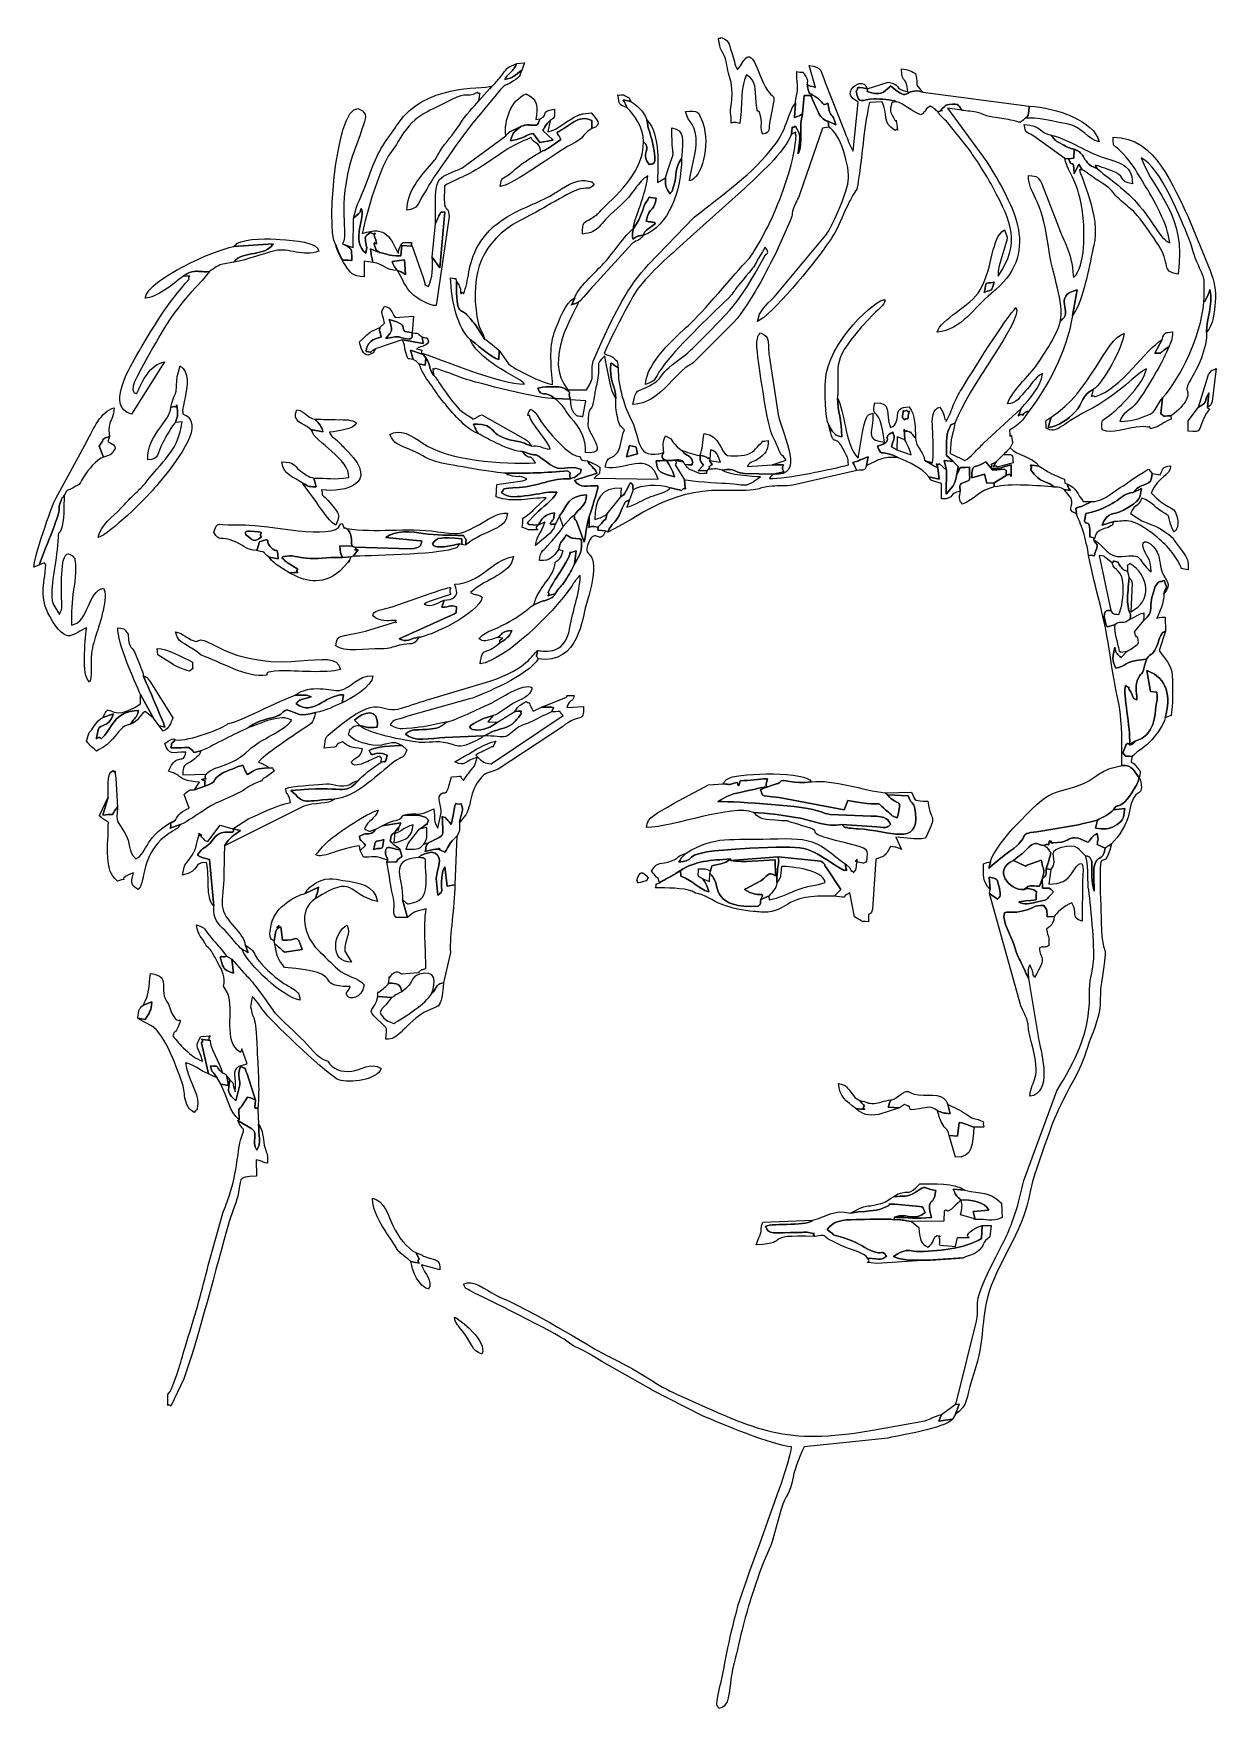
# Model space of a CAD drawing. Header units: millimetres. Extents: x -96.4 to -32.6, y 54.4 to 144.6.
import ezdxf

# ---------------------------------------------------------------- set-up
doc = ezdxf.new("R2010")
doc.units = ezdxf.units.MM
doc.header["$MEASUREMENT"] = 0
doc.layers.add('layer 1', color=7, linetype='Continuous')

msp = doc.modelspace()

# ---------------------------------------------------------------- linework, layer by layer
at = {"layer": 'layer 1', "color": 251}
for points, knots in [([(-58.325, 139.7487), (-58.1612, 140.5791), (-58.3188, 141.7174), (-57.9493, 142.3743), (-57.9493, 142.3743), (-57.3819, 141.9481), (-57.5156, 141.7027), (-57.4302, 140.8768), (-57.4302, 140.8768), (-57.3354, 139.9592), (-57.3445, 140.8044), (-57.1843, 140.0976), (-57.1843, 140.0976), (-57.0971, 139.7131), (-57.2503, 139.5337), (-57.074, 139.1688), (-57.074, 139.1688), (-56.6261, 139.2947), (-56.7936, 139.368), (-56.6826, 139.9675), (-56.6826, 139.9675), (-56.2777, 142.1544), (-56.4547, 140.21), (-57.373, 142.697), (-57.373, 142.697), (-57.8724, 144.0491), (-58.1669, 142.8856), (-58.4494, 142.6525), (-58.4494, 142.6525), (-58.6035, 142.9064), (-58.6168, 143.2369), (-58.748, 143.5807), (-58.748, 143.5807), (-58.9516, 144.1146), (-58.8663, 144.2232), (-59.3247, 144.3805), (-59.3247, 144.3805), (-59.4249, 144.2317), (-59.5322, 144.5977), (-59.3973, 143.9366), (-59.3973, 143.9366), (-59.3564, 143.7362), (-59.2086, 143.5538), (-59.1556, 143.4192), (-59.1556, 143.4192), (-59.0223, 143.0807), (-58.9955, 142.6797), (-58.8838, 142.3271), (-58.8838, 142.3271), (-58.5598, 141.3043), (-58.8467, 140.6117), (-58.8154, 140.3573), (-58.8154, 140.3573), (-58.6897, 139.3363), (-58.9964, 139.9964), (-58.325, 139.7487)], [0, 0, 0, 0, 0.0666667, 0.0666667, 0.0666667, 0.0666667, 0.1333333, 0.1333333, 0.1333333, 0.1333333, 0.2, 0.2, 0.2, 0.2, 0.2666667, 0.2666667, 0.2666667, 0.2666667, 0.3333333, 0.3333333, 0.3333333, 0.3333333, 0.4, 0.4, 0.4, 0.4, 0.4666667, 0.4666667, 0.4666667, 0.4666667, 0.5333333, 0.5333333, 0.5333333, 0.5333333, 0.6, 0.6, 0.6, 0.6, 0.6666667, 0.6666667, 0.6666667, 0.6666667, 0.7333333, 0.7333333, 0.7333333, 0.7333333, 0.8, 0.8, 0.8, 0.8, 0.8666667, 0.8666667, 0.8666667, 0.8666667, 1, 1, 1, 1]), ([(-70.0586, 142.6234), (-70.0586, 142.6234), (-69.92, 143.0136), (-69.92, 143.0136), (-69.92, 143.0136), (-69.92, 143.0136), (-70.329, 142.9806), (-70.329, 142.9806), (-70.329, 142.9806), (-70.5125, 142.6309), (-70.4547, 142.7264), (-70.6948, 142.4663), (-70.6948, 142.4663), (-70.8431, 142.3057), (-70.9113, 142.3041), (-70.9667, 142.1232), (-70.9667, 142.1232), (-70.565, 142.1849), (-70.407, 142.3452), (-70.0586, 142.6234)], [0, 0, 0, 0, 0.1666667, 0.1666667, 0.1666667, 0.1666667, 0.3333333, 0.3333333, 0.3333333, 0.3333333, 0.5, 0.5, 0.5, 0.5, 0.6666667, 0.6666667, 0.6666667, 0.6666667, 1, 1, 1, 1]), ([(-55.3174, 140.8382), (-55.3174, 140.8382), (-55.3713, 140.0656), (-55.3713, 140.0656), (-55.3713, 140.0656), (-55.1107, 140.1788), (-55.1175, 140.1541), (-54.9387, 140.275), (-54.9387, 140.275), (-54.9387, 140.275), (-54.8497, 141.2599), (-54.8497, 141.2599), (-54.8497, 141.2599), (-54.3424, 141.192), (-54.6372, 141.5235), (-54.1695, 140.5215), (-54.1695, 140.5215), (-53.9796, 140.1147), (-53.8513, 139.9275), (-53.5644, 139.8724), (-53.5644, 139.8724), (-53.5644, 139.8724), (-53.1493, 139.6819), (-53.1493, 139.6819), (-53.1493, 139.6819), (-53.3408, 140.4503), (-53.4434, 139.9085), (-53.5722, 140.8374), (-53.5722, 140.8374), (-53.9357, 140.6884), (-53.7234, 140.8103), (-54.1, 141.0909), (-54.1, 141.0909), (-54.6028, 141.4655), (-54.5722, 141.2008), (-54.6975, 141.8607), (-54.6975, 141.8607), (-54.686, 141.9682), (-54.6209, 142.077), (-54.7646, 142.2756), (-54.7646, 142.2756), (-55.0612, 142.6852), (-54.7205, 142.4255), (-55.245, 142.5463), (-55.245, 142.5463), (-55.2803, 142.0751), (-55.2004, 142.0203), (-55.2126, 141.6213), (-55.2126, 141.6213), (-55.2215, 141.3307), (-55.3056, 141.1589), (-55.3174, 140.8382)], [0, 0, 0, 0, 0.0714286, 0.0714286, 0.0714286, 0.0714286, 0.1428571, 0.1428571, 0.1428571, 0.1428571, 0.2142857, 0.2142857, 0.2142857, 0.2142857, 0.2857143, 0.2857143, 0.2857143, 0.2857143, 0.3571429, 0.3571429, 0.3571429, 0.3571429, 0.4285714, 0.4285714, 0.4285714, 0.4285714, 0.5, 0.5, 0.5, 0.5, 0.5714286, 0.5714286, 0.5714286, 0.5714286, 0.6428571, 0.6428571, 0.6428571, 0.6428571, 0.7142857, 0.7142857, 0.7142857, 0.7142857, 0.7857143, 0.7857143, 0.7857143, 0.7857143, 0.8571429, 0.8571429, 0.8571429, 0.8571429, 1, 1, 1, 1]), ([(-69.0707, 139.9975), (-69.2859, 139.5526), (-69.1203, 139.6691), (-69.6336, 139.6652), (-69.6336, 139.6652), (-69.7741, 139.6641), (-69.5417, 139.7131), (-69.8788, 139.6686), (-69.8788, 139.6686), (-69.8899, 139.6672), (-70.0792, 139.5956), (-70.1185, 139.5816), (-70.1185, 139.5816), (-70.4754, 139.256), (-70.5071, 139.3638), (-70.6708, 138.8226), (-70.6708, 138.8226), (-69.5889, 139.0428), (-70.0511, 139.0711), (-69.4531, 139.2201), (-69.4531, 139.2201), (-69.4531, 139.2201), (-69.078, 138.7306), (-69.078, 138.7306), (-69.078, 138.7306), (-69.078, 138.7306), (-68.3725, 138.8454), (-68.3725, 138.8454), (-68.3725, 138.8454), (-68.3725, 138.8454), (-68.9212, 139.3729), (-68.9212, 139.3729), (-68.9212, 139.3729), (-68.8961, 139.4148), (-68.7636, 139.6487), (-68.7444, 139.6739), (-68.7444, 139.6739), (-68.7251, 139.6994), (-68.6964, 139.7349), (-68.6764, 139.7596), (-68.6764, 139.7596), (-68.6764, 139.7596), (-68.5265, 139.9117), (-68.5265, 139.9117), (-68.5265, 139.9117), (-68.2077, 140.1087), (-68.3208, 140.1372), (-68.2995, 140.5145), (-68.2995, 140.5145), (-69.1729, 140.3713), (-68.507, 140.2876), (-69.0707, 139.9975)], [0, 0, 0, 0, 0.0714286, 0.0714286, 0.0714286, 0.0714286, 0.1428571, 0.1428571, 0.1428571, 0.1428571, 0.2142857, 0.2142857, 0.2142857, 0.2142857, 0.2857143, 0.2857143, 0.2857143, 0.2857143, 0.3571429, 0.3571429, 0.3571429, 0.3571429, 0.4285714, 0.4285714, 0.4285714, 0.4285714, 0.5, 0.5, 0.5, 0.5, 0.5714286, 0.5714286, 0.5714286, 0.5714286, 0.6428571, 0.6428571, 0.6428571, 0.6428571, 0.7142857, 0.7142857, 0.7142857, 0.7142857, 0.7857143, 0.7857143, 0.7857143, 0.7857143, 0.8571429, 0.8571429, 0.8571429, 0.8571429, 1, 1, 1, 1]), ([(-72.8339, 128.1185), (-72.7994, 128.0977), (-72.7511, 128.1043), (-72.7337, 128.051), (-72.7337, 128.051), (-72.7335, 128.0505), (-71.6503, 127.096), (-71.2919, 127.0426), (-71.2919, 127.0426), (-71.2919, 127.0426), (-71.2769, 127.5158), (-71.2769, 127.5158), (-71.2769, 127.5158), (-71.3579, 127.6138), (-71.9447, 128.0992), (-72.044, 128.1198), (-72.044, 128.1198), (-72.044, 128.1198), (-72.5549, 128.9054), (-72.5549, 128.9054), (-72.5549, 128.9054), (-72.6813, 129.064), (-72.7476, 129.1327), (-72.845, 129.2479), (-72.845, 129.2479), (-72.861, 129.2668), (-72.884, 129.2962), (-72.9, 129.3148), (-72.9, 129.3148), (-72.9, 129.3148), (-73.0105, 129.4436), (-73.0105, 129.4436), (-73.0105, 129.4436), (-73.3773, 129.8433), (-73.5789, 129.3025), (-73.5789, 131.2324), (-73.5789, 131.2324), (-73.6427, 131.5164), (-73.5314, 131.3438), (-73.8946, 131.4367), (-73.8946, 131.4367), (-73.8575, 130.1613), (-73.5102, 128.7478), (-72.8339, 128.1185)], [0, 0, 0, 0, 0.0833333, 0.0833333, 0.0833333, 0.0833333, 0.1666667, 0.1666667, 0.1666667, 0.1666667, 0.25, 0.25, 0.25, 0.25, 0.3333333, 0.3333333, 0.3333333, 0.3333333, 0.4166667, 0.4166667, 0.4166667, 0.4166667, 0.5, 0.5, 0.5, 0.5, 0.5833333, 0.5833333, 0.5833333, 0.5833333, 0.6666667, 0.6666667, 0.6666667, 0.6666667, 0.75, 0.75, 0.75, 0.75, 0.8333333, 0.8333333, 0.8333333, 0.8333333, 1, 1, 1, 1]), ([(-53.5222, 123.5054), (-53.4378, 123.3738), (-53.3845, 123.2172), (-53.3202, 123.1575), (-53.3202, 123.1575), (-53.0163, 122.8758), (-53.3501, 123.0363), (-52.8232, 122.868), (-52.8232, 122.868), (-52.8232, 123.7769), (-53.0536, 124.2291), (-53.0513, 124.9681), (-53.0513, 124.9681), (-52.9554, 126.8898), (-53.4948, 126.8697), (-51.3919, 129.2009), (-51.3919, 129.2009), (-50.8239, 129.8305), (-50.5435, 129.9077), (-50.4852, 130.2448), (-50.4852, 130.2448), (-50.8794, 130.4162), (-53.6327, 127.9579), (-53.7062, 125.8725), (-53.7062, 125.8725), (-53.7238, 125.3748), (-53.7535, 123.8803), (-53.5222, 123.5054)], [0, 0, 0, 0, 0.125, 0.125, 0.125, 0.125, 0.25, 0.25, 0.25, 0.25, 0.375, 0.375, 0.375, 0.375, 0.5, 0.5, 0.5, 0.5, 0.625, 0.625, 0.625, 0.625, 0.75, 0.75, 0.75, 0.75, 1, 1, 1, 1]), ([(-41.0526, 129.1236), (-41.1661, 128.4619), (-41.9209, 127.3387), (-42.3283, 126.7487), (-42.3283, 126.7487), (-42.6551, 126.2757), (-43.8468, 125.1048), (-43.8947, 124.6544), (-43.8947, 124.6544), (-43.4042, 124.6561), (-43.2133, 125.0565), (-42.9253, 125.3502), (-42.9253, 125.3502), (-42.6293, 125.6522), (-42.4488, 126.0631), (-42.0198, 126.2776), (-42.0198, 126.2776), (-42.1044, 125.5034), (-42.7249, 124.9559), (-43.1671, 124.4064), (-43.1671, 124.4064), (-43.4595, 123.6223), (-43.2871, 124.2313), (-43.0693, 124.0432), (-43.0693, 124.0432), (-42.905, 124.3163), (-42.8873, 124.1794), (-42.7615, 124.2644), (-42.7615, 124.2644), (-41.7916, 125.4386), (-40.7226, 127.4617), (-40.3977, 129.4126), (-40.3977, 129.4126), (-40.3977, 129.4126), (-40.1415, 130.7824), (-40.1415, 130.7824), (-40.1415, 130.7824), (-41.5415, 130.4783), (-40.2823, 129.562), (-41.0526, 129.1236)], [0, 0, 0, 0, 0.0909091, 0.0909091, 0.0909091, 0.0909091, 0.1818182, 0.1818182, 0.1818182, 0.1818182, 0.2727273, 0.2727273, 0.2727273, 0.2727273, 0.3636364, 0.3636364, 0.3636364, 0.3636364, 0.4545455, 0.4545455, 0.4545455, 0.4545455, 0.5454545, 0.5454545, 0.5454545, 0.5454545, 0.6363636, 0.6363636, 0.6363636, 0.6363636, 0.7272727, 0.7272727, 0.7272727, 0.7272727, 0.8181818, 0.8181818, 0.8181818, 0.8181818, 1, 1, 1, 1]), ([(-48.3734, 121.621), (-48.3734, 121.621), (-47.9759, 121.3765), (-47.9759, 121.3765), (-47.9759, 121.3765), (-47.9528, 121.3639), (-47.9188, 121.3468), (-47.8963, 121.3344), (-47.8963, 121.3344), (-47.8963, 121.3344), (-47.6578, 121.1954), (-47.6578, 121.1954), (-47.6578, 121.1954), (-47.7913, 121.6424), (-47.7044, 121.2714), (-47.5708, 121.4182), (-47.5708, 121.4182), (-47.5708, 121.4182), (-47.191, 121.0827), (-47.191, 121.0827), (-47.191, 121.0827), (-47.191, 121.0827), (-47.3147, 121.6019), (-47.3147, 121.6019), (-47.3147, 121.6019), (-47.3147, 121.6019), (-46.8212, 121.5477), (-46.8212, 121.5477), (-46.8212, 121.5477), (-46.8528, 121.5717), (-46.8944, 121.6518), (-46.9107, 121.6262), (-46.9107, 121.6262), (-46.9107, 121.6262), (-47.1888, 121.867), (-47.1888, 121.867), (-47.1888, 121.867), (-47.1839, 122.2524), (-47.2228, 123.0245), (-47.0485, 123.3279), (-47.0485, 123.3279), (-46.8565, 123.6625), (-47.0575, 123.4327), (-46.7311, 123.617), (-46.7311, 123.617), (-46.0815, 125.4754), (-43.0355, 129.1753), (-43.4444, 129.8361), (-43.4444, 129.8361), (-43.9215, 129.3884), (-45.9219, 126.1867), (-46.3806, 125.4294), (-46.3806, 125.4294), (-46.5525, 125.1458), (-46.6703, 124.9327), (-46.8053, 124.6089), (-46.8053, 124.6089), (-46.8631, 124.4702), (-46.907, 124.3398), (-46.9785, 124.1673), (-46.9785, 124.1673), (-46.9785, 124.1673), (-47.1957, 123.7003), (-47.1957, 123.7003), (-47.1957, 123.7003), (-47.2166, 123.7313), (-47.2341, 123.8217), (-47.2417, 123.8025), (-47.2417, 123.8025), (-47.2802, 123.7044), (-47.2844, 124.1999), (-47.5708, 124.4704), (-47.5708, 124.4704), (-48.2469, 124.2009), (-47.7809, 123.2235), (-47.9332, 121.4808), (-47.9332, 121.4808), (-48.1946, 121.5562), (-48.1579, 121.5277), (-48.3734, 121.621)], [0, 0, 0, 0, 0.047619, 0.047619, 0.047619, 0.047619, 0.0952381, 0.0952381, 0.0952381, 0.0952381, 0.1428571, 0.1428571, 0.1428571, 0.1428571, 0.1904762, 0.1904762, 0.1904762, 0.1904762, 0.2380952, 0.2380952, 0.2380952, 0.2380952, 0.2857143, 0.2857143, 0.2857143, 0.2857143, 0.3333333, 0.3333333, 0.3333333, 0.3333333, 0.3809524, 0.3809524, 0.3809524, 0.3809524, 0.4285714, 0.4285714, 0.4285714, 0.4285714, 0.4761905, 0.4761905, 0.4761905, 0.4761905, 0.5238095, 0.5238095, 0.5238095, 0.5238095, 0.5714286, 0.5714286, 0.5714286, 0.5714286, 0.6190476, 0.6190476, 0.6190476, 0.6190476, 0.6666667, 0.6666667, 0.6666667, 0.6666667, 0.7142857, 0.7142857, 0.7142857, 0.7142857, 0.7619048, 0.7619048, 0.7619048, 0.7619048, 0.8095238, 0.8095238, 0.8095238, 0.8095238, 0.8571429, 0.8571429, 0.8571429, 0.8571429, 0.9047619, 0.9047619, 0.9047619, 0.9047619, 1, 1, 1, 1]), ([(-41.5532, 123.9354), (-41.5532, 123.9354), (-41.7155, 123.374), (-41.7155, 123.374), (-41.7155, 123.374), (-41.0938, 123.4557), (-40.6092, 123.8619), (-40.279, 124.2018), (-40.279, 124.2018), (-39.7755, 124.7201), (-39.9394, 125.1162), (-39.2864, 125.4171), (-39.2864, 125.4171), (-38.7624, 125.7431), (-37.6796, 127.7155), (-37.6253, 128.4343), (-37.6253, 128.4343), (-38.6377, 128.1732), (-39.4038, 125.294), (-41.5532, 123.9354)], [0, 0, 0, 0, 0.1666667, 0.1666667, 0.1666667, 0.1666667, 0.3333333, 0.3333333, 0.3333333, 0.3333333, 0.5, 0.5, 0.5, 0.5, 0.6666667, 0.6666667, 0.6666667, 0.6666667, 1, 1, 1, 1]), ([(-35.5675, 128.1131), (-35.5675, 128.1131), (-35.9711, 127.3815), (-35.9711, 127.3815), (-35.9711, 127.3815), (-35.4885, 127.3819), (-35.7851, 127.3393), (-35.5606, 127.4727), (-35.5606, 127.4727), (-35.5279, 127.4921), (-35.4343, 127.5777), (-35.4044, 127.5983), (-35.4044, 127.5983), (-35.4044, 127.5983), (-35.2204, 127.72), (-35.2204, 127.72), (-35.2204, 127.72), (-35.0917, 127.9664), (-35.0233, 128.1011), (-35.0087, 128.536), (-35.0087, 128.536), (-35.3921, 128.4637), (-35.4654, 128.5533), (-35.5675, 128.1131)], [0, 0, 0, 0, 0.1428571, 0.1428571, 0.1428571, 0.1428571, 0.2857143, 0.2857143, 0.2857143, 0.2857143, 0.4285714, 0.4285714, 0.4285714, 0.4285714, 0.5714286, 0.5714286, 0.5714286, 0.5714286, 0.7142857, 0.7142857, 0.7142857, 0.7142857, 1, 1, 1, 1]), ([(-68.2732, 124.9333), (-68.2732, 124.9333), (-67.4531, 124.9002), (-67.4531, 124.9002), (-67.4531, 124.9002), (-67.5978, 125.3998), (-67.3142, 125.1693), (-67.753, 125.4795), (-67.753, 125.4795), (-67.9898, 125.647), (-69.051, 125.5627), (-69.1936, 125.4933), (-69.1936, 125.4933), (-68.9829, 124.9266), (-68.8786, 125.4488), (-68.2732, 124.9333)], [0, 0, 0, 0, 0.2, 0.2, 0.2, 0.2, 0.4, 0.4, 0.4, 0.4, 0.6, 0.6, 0.6, 0.6, 1, 1, 1, 1]), ([(-96.0297, 115.9824), (-95.9005, 116.4504), (-95.5209, 117.325), (-95.3565, 117.7551), (-95.3565, 117.7551), (-94.7287, 119.3976), (-95.1145, 118.7752), (-94.8947, 119.3628), (-94.8947, 119.3628), (-94.7889, 119.6456), (-94.8433, 119.546), (-94.694, 119.7219), (-94.694, 119.7219), (-94.5117, 120.1115), (-94.5351, 119.9515), (-94.2213, 120.1284), (-94.2213, 120.1284), (-93.7328, 120.404), (-94.0119, 120.1573), (-93.6676, 120.697), (-93.6676, 120.697), (-93.4091, 121.1022), (-92.9593, 121.668), (-92.5779, 121.7854), (-92.5779, 121.7854), (-92.5779, 121.7854), (-92.8122, 122.3672), (-92.8122, 122.3672), (-92.8122, 122.3672), (-92.4511, 122.8865), (-92.7804, 122.6837), (-92.2642, 122.8934), (-92.2642, 122.8934), (-92.3778, 123.945), (-92.0753, 123.504), (-92.0185, 124.4301), (-92.0185, 124.4301), (-92.7016, 124.2838), (-93.1604, 123.2459), (-93.4874, 122.621), (-93.4874, 122.621), (-93.4874, 122.621), (-95.1562, 119.556), (-95.1562, 119.556), (-95.1562, 119.556), (-95.3793, 119.1512), (-96.3541, 116.3011), (-96.3321, 115.8623), (-96.3321, 115.8623), (-96.3321, 115.8623), (-96.0297, 115.9824), (-96.0297, 115.9824)], [0, 0, 0, 0, 0.0714286, 0.0714286, 0.0714286, 0.0714286, 0.1428571, 0.1428571, 0.1428571, 0.1428571, 0.2142857, 0.2142857, 0.2142857, 0.2142857, 0.2857143, 0.2857143, 0.2857143, 0.2857143, 0.3571429, 0.3571429, 0.3571429, 0.3571429, 0.4285714, 0.4285714, 0.4285714, 0.4285714, 0.5, 0.5, 0.5, 0.5, 0.5714286, 0.5714286, 0.5714286, 0.5714286, 0.6428571, 0.6428571, 0.6428571, 0.6428571, 0.7142857, 0.7142857, 0.7142857, 0.7142857, 0.7857143, 0.7857143, 0.7857143, 0.7857143, 0.8571429, 0.8571429, 0.8571429, 0.8571429, 1, 1, 1, 1]), ([(-81.4155, 123.2652), (-81.4155, 123.2652), (-80.7697, 123.1484), (-80.7697, 123.1484), (-80.7697, 123.1484), (-80.817, 123.4479), (-81.0005, 123.583), (-81.1776, 123.8233), (-81.1776, 123.8233), (-81.7231, 123.9146), (-81.6124, 124.2369), (-82.1791, 124.329), (-82.1791, 124.329), (-82.4641, 123.6792), (-81.8533, 123.6303), (-81.4155, 123.2652)], [0, 0, 0, 0, 0.2, 0.2, 0.2, 0.2, 0.4, 0.4, 0.4, 0.4, 0.6, 0.6, 0.6, 0.6, 1, 1, 1, 1]), ([(-49.8222, 121.7653), (-49.1131, 121.4461), (-48.548, 121.2332), (-48.1462, 120.7202), (-48.1462, 120.7202), (-48.1462, 120.7202), (-47.5746, 120.6005), (-47.5746, 120.6005), (-47.5746, 120.6005), (-47.5746, 120.6005), (-47.6578, 121.1954), (-47.6578, 121.1954), (-47.6578, 121.1954), (-47.6578, 121.1954), (-47.8963, 121.3344), (-47.8963, 121.3344), (-47.8963, 121.3344), (-47.9188, 121.3468), (-47.9528, 121.3639), (-47.9759, 121.3765), (-47.9759, 121.3765), (-47.9759, 121.3765), (-48.3734, 121.621), (-48.3734, 121.621), (-48.3734, 121.621), (-48.4217, 121.9575), (-48.3171, 121.6051), (-48.4359, 121.884), (-48.4359, 121.884), (-48.481, 121.9899), (-48.5513, 122.084), (-48.6108, 122.1794), (-48.6108, 122.1794), (-48.7679, 122.4311), (-48.819, 122.4748), (-48.8593, 122.8006), (-48.8593, 122.8006), (-48.8857, 122.8328), (-49.0076, 122.9997), (-49.0341, 123.0209), (-49.0341, 123.0209), (-49.341, 123.2658), (-48.7812, 122.9727), (-49.3214, 123.1907), (-49.3214, 123.1907), (-49.4639, 122.9881), (-49.5222, 123.8003), (-49.4241, 122.7066), (-49.4241, 122.7066), (-49.3257, 122.5194), (-49.1292, 122.1065), (-49.0846, 121.8976), (-49.0846, 121.8976), (-49.0846, 121.8976), (-49.862, 122.173), (-49.862, 122.173), (-49.862, 122.173), (-49.862, 122.173), (-50.1491, 122.3332), (-50.1491, 122.3332), (-50.1491, 122.3332), (-50.0305, 122.7761), (-49.942, 122.7482), (-50.0717, 123.1175), (-50.0717, 123.1175), (-50.7809, 122.8389), (-49.8764, 122.6897), (-50.906, 122.3672), (-50.906, 122.3672), (-50.6574, 121.8141), (-50.832, 122.145), (-50.0688, 121.8794), (-50.0688, 121.8794), (-50.0235, 121.8637), (-49.9837, 121.8399), (-49.9464, 121.8255), (-49.9464, 121.8255), (-49.9079, 121.8107), (-49.8626, 121.7874), (-49.8222, 121.7653)], [0, 0, 0, 0, 0.047619, 0.047619, 0.047619, 0.047619, 0.0952381, 0.0952381, 0.0952381, 0.0952381, 0.1428571, 0.1428571, 0.1428571, 0.1428571, 0.1904762, 0.1904762, 0.1904762, 0.1904762, 0.2380952, 0.2380952, 0.2380952, 0.2380952, 0.2857143, 0.2857143, 0.2857143, 0.2857143, 0.3333333, 0.3333333, 0.3333333, 0.3333333, 0.3809524, 0.3809524, 0.3809524, 0.3809524, 0.4285714, 0.4285714, 0.4285714, 0.4285714, 0.4761905, 0.4761905, 0.4761905, 0.4761905, 0.5238095, 0.5238095, 0.5238095, 0.5238095, 0.5714286, 0.5714286, 0.5714286, 0.5714286, 0.6190476, 0.6190476, 0.6190476, 0.6190476, 0.6666667, 0.6666667, 0.6666667, 0.6666667, 0.7142857, 0.7142857, 0.7142857, 0.7142857, 0.7619048, 0.7619048, 0.7619048, 0.7619048, 0.8095238, 0.8095238, 0.8095238, 0.8095238, 0.8571429, 0.8571429, 0.8571429, 0.8571429, 0.9047619, 0.9047619, 0.9047619, 0.9047619, 1, 1, 1, 1]), ([(-70.9555, 120.9183), (-69.6629, 120.8963), (-68.7955, 120.9431), (-67.5775, 121.0383), (-67.5775, 121.0383), (-67.3539, 120.8213), (-67.4997, 121.0707), (-67.4614, 120.6173), (-67.4614, 120.6173), (-67.0013, 120.8109), (-67.4256, 120.5002), (-67.0584, 120.8144), (-67.0584, 120.8144), (-66.7845, 121.0487), (-66.9454, 120.7782), (-66.8638, 121.1168), (-66.8638, 121.1168), (-67.6913, 121.4254), (-67.8831, 120.8972), (-68.552, 121.3913), (-68.552, 121.3913), (-69.7219, 122.2554), (-68.9825, 121.6689), (-70.0138, 122.0889), (-70.0138, 122.0889), (-69.5842, 121.451), (-69.7019, 122.0873), (-69.3154, 121.4737), (-69.3154, 121.4737), (-71.1102, 121.3915), (-74.0236, 121.5778), (-75.4187, 122.5465), (-75.4187, 122.5465), (-75.9479, 122.914), (-76.6329, 123.3628), (-77.1702, 122.9924), (-77.1702, 122.9924), (-76.9291, 122.4753), (-76.7669, 122.4963), (-75.9257, 122.1156), (-75.9257, 122.1156), (-75.3767, 121.867), (-75.1183, 121.6361), (-74.4826, 121.488), (-74.4826, 121.488), (-73.9488, 121.3637), (-71.3316, 120.9037), (-70.9555, 120.9183)], [0, 0, 0, 0, 0.0769231, 0.0769231, 0.0769231, 0.0769231, 0.1538462, 0.1538462, 0.1538462, 0.1538462, 0.2307692, 0.2307692, 0.2307692, 0.2307692, 0.3076923, 0.3076923, 0.3076923, 0.3076923, 0.3846154, 0.3846154, 0.3846154, 0.3846154, 0.4615385, 0.4615385, 0.4615385, 0.4615385, 0.5384615, 0.5384615, 0.5384615, 0.5384615, 0.6153846, 0.6153846, 0.6153846, 0.6153846, 0.6923077, 0.6923077, 0.6923077, 0.6923077, 0.7692308, 0.7692308, 0.7692308, 0.7692308, 0.8461538, 0.8461538, 0.8461538, 0.8461538, 1, 1, 1, 1]), ([(-62.412, 122.0327), (-62.4151, 122.0225), (-62.7927, 121.5377), (-61.9591, 121.5945), (-61.9591, 121.5945), (-61.9589, 121.5945), (-61.5128, 121.7177), (-61.326, 121.5118), (-61.326, 121.5118), (-61.326, 121.5118), (-61.2719, 121.3807), (-61.2719, 121.3807), (-61.2719, 121.3807), (-60.6606, 121.3421), (-60.9902, 121.3602), (-60.8433, 121.492), (-60.8433, 121.492), (-61.0174, 121.9985), (-61.0691, 121.6932), (-61.4914, 122.1681), (-61.4914, 122.1681), (-62.1495, 122.6911), (-61.7828, 122.6827), (-62.3257, 122.919), (-62.3257, 122.919), (-62.5041, 122.6104), (-62.4245, 122.3862), (-62.412, 122.0327)], [0, 0, 0, 0, 0.125, 0.125, 0.125, 0.125, 0.25, 0.25, 0.25, 0.25, 0.375, 0.375, 0.375, 0.375, 0.5, 0.5, 0.5, 0.5, 0.625, 0.625, 0.625, 0.625, 0.75, 0.75, 0.75, 0.75, 1, 1, 1, 1]), ([(-60.0765, 121.0578), (-60.0765, 121.0578), (-60.0019, 121.1078), (-60.0019, 121.1078), (-60.0019, 121.1078), (-59.8653, 121.283), (-60.1009, 121.2362), (-59.8008, 121.3669), (-59.8008, 121.3669), (-59.8008, 121.3669), (-59.9493, 121.6068), (-59.9493, 121.6068), (-59.9493, 121.6068), (-59.9493, 121.6068), (-59.9353, 121.6658), (-59.9353, 121.6658), (-59.9353, 121.6658), (-59.9678, 121.688), (-60.013, 121.7634), (-60.0332, 121.7319), (-60.0332, 121.7319), (-60.0529, 121.701), (-60.1087, 121.7779), (-60.1351, 121.7871), (-60.1351, 121.7871), (-60.2734, 121.8353), (-60.2154, 121.8333), (-60.4662, 121.8676), (-60.4662, 121.8676), (-60.4392, 121.5198), (-60.4825, 121.6311), (-60.2764, 121.3468), (-60.2764, 121.3468), (-60.2764, 121.3468), (-60.5591, 121.0406), (-60.5591, 121.0406), (-60.5591, 121.0406), (-60.5591, 121.0406), (-60.0765, 121.0578), (-60.0765, 121.0578)], [0, 0, 0, 0, 0.0909091, 0.0909091, 0.0909091, 0.0909091, 0.1818182, 0.1818182, 0.1818182, 0.1818182, 0.2727273, 0.2727273, 0.2727273, 0.2727273, 0.3636364, 0.3636364, 0.3636364, 0.3636364, 0.4545455, 0.4545455, 0.4545455, 0.4545455, 0.5454545, 0.5454545, 0.5454545, 0.5454545, 0.6363636, 0.6363636, 0.6363636, 0.6363636, 0.7272727, 0.7272727, 0.7272727, 0.7272727, 0.8181818, 0.8181818, 0.8181818, 0.8181818, 1, 1, 1, 1]), ([(-52.0188, 121.069), (-51.6547, 121.0998), (-51.5788, 121.0187), (-51.4892, 121.322), (-51.4892, 121.322), (-51.4892, 121.322), (-51.4053, 121.7964), (-51.4053, 121.7964), (-51.4053, 121.7964), (-51.6971, 121.689), (-51.9688, 121.5588), (-52.2226, 121.492), (-52.2226, 121.492), (-52.1858, 121.4223), (-52.0395, 121.1047), (-52.0188, 121.069)], [0, 0, 0, 0, 0.2, 0.2, 0.2, 0.2, 0.4, 0.4, 0.4, 0.4, 0.6, 0.6, 0.6, 0.6, 1, 1, 1, 1]), ([(-81.8877, 120.3994), (-81.4314, 120.1503), (-81.7238, 120.2191), (-81.1231, 120.1735), (-81.1231, 120.1735), (-81.1231, 120.1735), (-81.259, 120.6557), (-81.259, 120.6557), (-81.259, 120.6557), (-81.5178, 120.694), (-81.7437, 120.8609), (-82.0108, 121.0664), (-82.0108, 121.0664), (-82.4194, 121.3807), (-82.2482, 121.5146), (-82.9854, 121.5221), (-82.9854, 121.5221), (-82.8903, 120.7838), (-82.3248, 120.722), (-81.8877, 120.3994)], [0, 0, 0, 0, 0.1666667, 0.1666667, 0.1666667, 0.1666667, 0.3333333, 0.3333333, 0.3333333, 0.3333333, 0.5, 0.5, 0.5, 0.5, 0.6666667, 0.6666667, 0.6666667, 0.6666667, 1, 1, 1, 1]), ([(-44.6186, 120.3966), (-44.6186, 120.3966), (-43.9666, 120.7984), (-43.9666, 120.7984), (-43.9666, 120.7984), (-43.9994, 121.1837), (-43.864, 120.95), (-44.0683, 121.13), (-44.0683, 121.13), (-44.0683, 121.13), (-44.6949, 121.0845), (-44.6949, 121.0845), (-44.6949, 121.0845), (-44.6949, 121.0845), (-45.07, 121.5258), (-45.07, 121.5258), (-45.07, 121.5258), (-45.737, 121.0821), (-45.8033, 121.5488), (-45.8312, 120.6684), (-45.8312, 120.6684), (-45.8312, 120.6684), (-45.1396, 120.8708), (-45.1396, 120.8708), (-45.1396, 120.8708), (-45.1396, 120.8708), (-45.016, 120.3757), (-45.016, 120.3757), (-45.016, 120.3757), (-45.016, 120.3757), (-44.6186, 120.3966), (-44.6186, 120.3966)], [0, 0, 0, 0, 0.1111111, 0.1111111, 0.1111111, 0.1111111, 0.2222222, 0.2222222, 0.2222222, 0.2222222, 0.3333333, 0.3333333, 0.3333333, 0.3333333, 0.4444444, 0.4444444, 0.4444444, 0.4444444, 0.5555556, 0.5555556, 0.5555556, 0.5555556, 0.6666667, 0.6666667, 0.6666667, 0.6666667, 0.7777778, 0.7777778, 0.7777778, 0.7777778, 1, 1, 1, 1]), ([(-41.3666, 120.1651), (-41.0477, 120.1516), (-41.0855, 120.16), (-40.8545, 120.0342), (-40.8545, 120.0342), (-40.8545, 120.0342), (-40.5111, 119.9792), (-40.5111, 119.9792), (-40.5111, 119.9792), (-40.6524, 120.1494), (-40.641, 120.2379), (-40.6929, 120.343), (-40.6929, 120.343), (-40.6929, 120.343), (-40.8179, 120.3859), (-40.8179, 120.3859), (-40.8179, 120.3859), (-40.8179, 120.3859), (-40.8352, 120.5889), (-40.8352, 120.5889), (-40.8352, 120.5889), (-41.3819, 120.8076), (-41.7289, 120.9823), (-42.1947, 121.2978), (-42.1947, 121.2978), (-43.0505, 121.3804), (-42.4403, 121.3768), (-42.6559, 121.1168), (-42.6559, 121.1168), (-42.1406, 120.3148), (-41.732, 120.5324), (-41.3666, 120.1651)], [0, 0, 0, 0, 0.1111111, 0.1111111, 0.1111111, 0.1111111, 0.2222222, 0.2222222, 0.2222222, 0.2222222, 0.3333333, 0.3333333, 0.3333333, 0.3333333, 0.4444444, 0.4444444, 0.4444444, 0.4444444, 0.5555556, 0.5555556, 0.5555556, 0.5555556, 0.6666667, 0.6666667, 0.6666667, 0.6666667, 0.7777778, 0.7777778, 0.7777778, 0.7777778, 1, 1, 1, 1]), ([(-39.356, 119.3825), (-39.356, 119.3825), (-39.8365, 119.1504), (-39.8365, 119.1504), (-39.8365, 119.1504), (-40.0899, 119.0655), (-39.9206, 119.1669), (-40.2219, 119.0174), (-40.2219, 119.0174), (-40.2219, 119.0174), (-40.194, 118.7249), (-40.194, 118.7249), (-40.194, 118.7249), (-40.1038, 118.4236), (-39.9308, 118.2002), (-39.8146, 117.7478), (-39.8146, 117.7478), (-39.7312, 117.4229), (-39.5779, 116.8608), (-39.5326, 116.4737), (-39.5326, 116.4737), (-39.0672, 116.5732), (-39.3327, 116.2399), (-39.1388, 116.751), (-39.1388, 116.751), (-38.9891, 117.1453), (-39.0863, 116.9884), (-39.2746, 117.3399), (-39.2746, 117.3399), (-39.2746, 117.3399), (-39.1977, 117.4084), (-39.1977, 117.4084), (-39.1977, 117.4084), (-39.1977, 117.4084), (-39.4719, 117.4898), (-39.4719, 117.4898), (-39.4719, 117.4898), (-39.3771, 118.8436), (-39.9312, 117.6956), (-39.6834, 118.741), (-39.6834, 118.741), (-37.8082, 119.1778), (-37.9105, 119.825), (-37.1403, 119.867), (-37.1403, 119.867), (-36.6373, 120.5519), (-36.1323, 120.081), (-36.1067, 120.8948), (-36.1067, 120.8948), (-36.1067, 120.8948), (-36.3171, 121.1239), (-36.3171, 121.1239), (-36.3171, 121.1239), (-36.514, 121.0527), (-37.5835, 120.2927), (-37.8255, 120.1417), (-37.8255, 120.1417), (-37.8255, 120.1417), (-38.424, 119.7346), (-38.424, 119.7346), (-38.424, 119.7346), (-38.7092, 119.5416), (-38.9152, 119.4093), (-39.356, 119.3825)], [0, 0, 0, 0, 0.0588235, 0.0588235, 0.0588235, 0.0588235, 0.1176471, 0.1176471, 0.1176471, 0.1176471, 0.1764706, 0.1764706, 0.1764706, 0.1764706, 0.2352941, 0.2352941, 0.2352941, 0.2352941, 0.2941176, 0.2941176, 0.2941176, 0.2941176, 0.3529412, 0.3529412, 0.3529412, 0.3529412, 0.4117647, 0.4117647, 0.4117647, 0.4117647, 0.4705882, 0.4705882, 0.4705882, 0.4705882, 0.5294118, 0.5294118, 0.5294118, 0.5294118, 0.5882353, 0.5882353, 0.5882353, 0.5882353, 0.6470588, 0.6470588, 0.6470588, 0.6470588, 0.7058824, 0.7058824, 0.7058824, 0.7058824, 0.7647059, 0.7647059, 0.7647059, 0.7647059, 0.8235294, 0.8235294, 0.8235294, 0.8235294, 0.8823529, 0.8823529, 0.8823529, 0.8823529, 1, 1, 1, 1]), ([(-67.8352, 118.0529), (-68.0199, 117.6756), (-68.302, 117.4315), (-68.512, 117.1757), (-68.512, 117.1757), (-68.9092, 116.6919), (-69.0443, 116.7992), (-69.11, 116.2091), (-69.11, 116.2091), (-68.4787, 116.1915), (-68.3926, 116.4127), (-68.084, 116.7961), (-68.084, 116.7961), (-67.9154, 117.4002), (-67.9475, 117.0901), (-67.6707, 117.5896), (-67.6707, 117.5896), (-67.6707, 117.5896), (-67.3999, 117.4373), (-67.3999, 117.4373), (-67.3999, 117.4373), (-67.3794, 117.4311), (-67.3418, 117.4246), (-67.3201, 117.4197), (-67.3201, 117.4197), (-67.3201, 117.4197), (-66.9628, 117.3798), (-66.9628, 117.3798), (-66.9628, 117.3798), (-66.9489, 117.4096), (-66.8986, 117.3782), (-66.8698, 117.3656), (-66.8698, 117.3656), (-66.7881, 116.7071), (-66.9191, 116.5414), (-67.2128, 116.0391), (-67.2128, 116.0391), (-67.4071, 115.6814), (-67.452, 115.5235), (-67.7137, 115.124), (-67.7137, 115.124), (-67.9295, 114.7946), (-68.0611, 114.7652), (-68.267, 114.4109), (-68.267, 114.4109), (-68.3707, 114.2746), (-68.2851, 114.2369), (-68.7506, 114.0752), (-68.7506, 114.0752), (-68.9007, 114.0231), (-68.8729, 114.0555), (-69.0578, 113.9901), (-69.0578, 113.9901), (-69.0578, 113.9901), (-69.4011, 113.8297), (-69.4011, 113.8297), (-69.4011, 113.8297), (-69.912, 113.5183), (-70.1578, 113.1179), (-71.5891, 112.4997), (-71.5891, 112.4997), (-71.9835, 112.3294), (-72.1235, 112.275), (-72.3707, 111.9888), (-72.3707, 111.9888), (-72.3406, 111.9694), (-72.2892, 111.9858), (-72.272, 111.9467), (-72.272, 111.9467), (-72.1875, 111.7547), (-71.5273, 112.0436), (-71.3424, 112.0586), (-71.3424, 112.0586), (-71.0542, 112.357), (-71.1011, 112.3769), (-70.6003, 112.4493), (-70.6003, 112.4493), (-70.6926, 112.0894), (-70.9767, 111.9547), (-71.2787, 111.7496), (-71.2787, 111.7496), (-72.0572, 111.0558), (-72.1527, 111.6469), (-72.3055, 110.6417), (-72.3055, 110.6417), (-70.9456, 110.8492), (-68.3706, 113.3842), (-67.4916, 114.6644), (-67.4916, 114.6644), (-67.4095, 114.7841), (-67.2891, 114.9708), (-67.2413, 115.0357), (-67.2413, 115.0357), (-67.2186, 115.0665), (-67.1511, 115.1572), (-67.1265, 115.1866), (-67.1265, 115.1866), (-66.9547, 115.3909), (-67.1129, 115.2494), (-66.9079, 115.4124), (-66.9079, 115.4124), (-66.9488, 114.3712), (-67.3248, 113.5244), (-67.4638, 112.607), (-67.4638, 112.607), (-67.7147, 110.9501), (-69.1042, 111.3774), (-69.2036, 111.3676), (-69.2036, 111.3676), (-69.2861, 110.9191), (-69.309, 111.167), (-69.1697, 110.9159), (-69.1697, 110.9159), (-66.9777, 110.5734), (-66.7833, 113.229), (-66.6133, 113.7779), (-66.6133, 113.7779), (-65.5197, 117.3098), (-66.9563, 116.061), (-66.4486, 117.2107), (-66.4486, 117.2107), (-66.0933, 118.0151), (-65.8525, 117.0008), (-65.5554, 117.8072), (-65.5554, 117.8072), (-65.5554, 117.8072), (-65.9586, 117.8386), (-65.9586, 117.8386), (-65.9586, 117.8386), (-65.9586, 117.8386), (-65.9526, 118.0055), (-65.9526, 118.0055), (-65.9526, 118.0055), (-66.6869, 118.2173), (-66.3605, 117.5502), (-66.4333, 118.5818), (-66.4333, 118.5818), (-66.5371, 118.3031), (-66.6086, 117.6129), (-66.7022, 117.2014), (-66.7022, 117.2014), (-66.7022, 117.2014), (-67.1049, 118.3239), (-67.1049, 118.3239), (-67.1049, 118.3239), (-67.1908, 118.5046), (-67.2179, 118.2619), (-67.2326, 118.6446), (-67.2326, 118.6446), (-67.2669, 118.6229), (-67.3108, 118.5972), (-67.334, 118.5774), (-67.334, 118.5774), (-67.356, 118.5586), (-67.3999, 118.5307), (-67.4253, 118.5071), (-67.4253, 118.5071), (-67.4253, 118.5071), (-67.8352, 118.0529), (-67.8352, 118.0529)], [0, 0, 0, 0, 0.0243902, 0.0243902, 0.0243902, 0.0243902, 0.0487805, 0.0487805, 0.0487805, 0.0487805, 0.0731707, 0.0731707, 0.0731707, 0.0731707, 0.097561, 0.097561, 0.097561, 0.097561, 0.1219512, 0.1219512, 0.1219512, 0.1219512, 0.1463415, 0.1463415, 0.1463415, 0.1463415, 0.1707317, 0.1707317, 0.1707317, 0.1707317, 0.195122, 0.195122, 0.195122, 0.195122, 0.2195122, 0.2195122, 0.2195122, 0.2195122, 0.2439024, 0.2439024, 0.2439024, 0.2439024, 0.2682927, 0.2682927, 0.2682927, 0.2682927, 0.2926829, 0.2926829, 0.2926829, 0.2926829, 0.3170732, 0.3170732, 0.3170732, 0.3170732, 0.3414634, 0.3414634, 0.3414634, 0.3414634, 0.3658537, 0.3658537, 0.3658537, 0.3658537, 0.3902439, 0.3902439, 0.3902439, 0.3902439, 0.4146341, 0.4146341, 0.4146341, 0.4146341, 0.4390244, 0.4390244, 0.4390244, 0.4390244, 0.4634146, 0.4634146, 0.4634146, 0.4634146, 0.4878049, 0.4878049, 0.4878049, 0.4878049, 0.5121951, 0.5121951, 0.5121951, 0.5121951, 0.5365854, 0.5365854, 0.5365854, 0.5365854, 0.5609756, 0.5609756, 0.5609756, 0.5609756, 0.5853659, 0.5853659, 0.5853659, 0.5853659, 0.6097561, 0.6097561, 0.6097561, 0.6097561, 0.6341463, 0.6341463, 0.6341463, 0.6341463, 0.6585366, 0.6585366, 0.6585366, 0.6585366, 0.6829268, 0.6829268, 0.6829268, 0.6829268, 0.7073171, 0.7073171, 0.7073171, 0.7073171, 0.7317073, 0.7317073, 0.7317073, 0.7317073, 0.7560976, 0.7560976, 0.7560976, 0.7560976, 0.7804878, 0.7804878, 0.7804878, 0.7804878, 0.804878, 0.804878, 0.804878, 0.804878, 0.8292683, 0.8292683, 0.8292683, 0.8292683, 0.8536585, 0.8536585, 0.8536585, 0.8536585, 0.8780488, 0.8780488, 0.8780488, 0.8780488, 0.902439, 0.902439, 0.902439, 0.902439, 0.9268293, 0.9268293, 0.9268293, 0.9268293, 0.9512195, 0.9512195, 0.9512195, 0.9512195, 1, 1, 1, 1]), ([(-84.3325, 116.7548), (-83.6602, 116.5996), (-84.1279, 116.6803), (-83.6548, 116.3857), (-83.6548, 116.3857), (-83.6548, 116.3857), (-83.1769, 116.2991), (-83.1769, 116.2991), (-83.1769, 116.2991), (-83.2473, 117.1271), (-83.1739, 116.4625), (-83.6116, 116.9718), (-83.6116, 116.9718), (-83.9123, 117.3218), (-83.4969, 117.4337), (-84.1775, 117.2242), (-84.1775, 117.2242), (-84.1775, 117.2242), (-84.3325, 116.7548), (-84.3325, 116.7548)], [0, 0, 0, 0, 0.1666667, 0.1666667, 0.1666667, 0.1666667, 0.3333333, 0.3333333, 0.3333333, 0.3333333, 0.5, 0.5, 0.5, 0.5, 0.6666667, 0.6666667, 0.6666667, 0.6666667, 1, 1, 1, 1]), ([(-79.7187, 116.3659), (-79.7187, 116.3659), (-79.2668, 116.4126), (-79.2668, 116.4126), (-79.2668, 116.4126), (-79.2668, 116.4126), (-79.1335, 116.455), (-79.1335, 116.455), (-79.1335, 116.455), (-79.1335, 116.455), (-78.872, 116.7905), (-78.872, 116.7905), (-78.872, 116.7905), (-79.3176, 116.7905), (-78.8451, 116.734), (-79.0412, 116.9364), (-79.0412, 116.9364), (-79.0412, 116.9364), (-79.207, 116.9932), (-79.207, 116.9932), (-79.207, 116.9932), (-79.207, 116.9932), (-79.852, 116.9967), (-79.852, 116.9967), (-79.852, 116.9967), (-79.8494, 116.6343), (-79.838, 116.6467), (-79.7187, 116.3659)], [0, 0, 0, 0, 0.125, 0.125, 0.125, 0.125, 0.25, 0.25, 0.25, 0.25, 0.375, 0.375, 0.375, 0.375, 0.5, 0.5, 0.5, 0.5, 0.625, 0.625, 0.625, 0.625, 0.75, 0.75, 0.75, 0.75, 1, 1, 1, 1]), ([(-36.5547, 112.9898), (-36.5547, 112.9898), (-37.0646, 112.3639), (-37.0646, 112.3639), (-37.0646, 112.3639), (-36.8769, 111.7657), (-36.9091, 112.4047), (-36.8466, 111.76), (-36.8466, 111.76), (-37.0467, 111.5784), (-37.1908, 111.4405), (-37.4658, 111.335), (-37.4658, 111.335), (-37.4658, 111.335), (-37.7865, 110.9832), (-37.7865, 110.9832), (-37.7865, 110.9832), (-37.9443, 111.1373), (-38.0876, 111.2136), (-38.1222, 111.5535), (-38.1222, 111.5535), (-38.2416, 110.9972), (-38.2934, 110.9038), (-38.0676, 110.4095), (-38.0676, 110.4095), (-37.3969, 110.5371), (-37.7817, 110.7613), (-36.4182, 110.9028), (-36.4182, 110.9028), (-36.1242, 111.3263), (-36.1481, 110.9824), (-35.879, 111.5643), (-35.879, 111.5643), (-35.7983, 111.7389), (-35.7885, 111.8743), (-35.7109, 112.025), (-35.7109, 112.025), (-35.4541, 112.524), (-35.6775, 112.2026), (-35.3895, 112.4115), (-35.3895, 112.4115), (-35.3895, 112.4115), (-35.4138, 113.1577), (-35.4138, 113.1577), (-35.4138, 113.1577), (-35.6665, 113.1604), (-35.8231, 113.1376), (-35.8576, 113.1142), (-35.8576, 113.1142), (-35.7018, 113.4287), (-35.486, 113.9457), (-35.4791, 114.4191), (-35.4791, 114.4191), (-35.3071, 115.0007), (-35.2778, 114.5285), (-35.4424, 115.1142), (-35.4424, 115.1142), (-35.481, 115.1221), (-35.542, 115.1505), (-35.5601, 115.1032), (-35.5601, 115.1032), (-35.5953, 115.011), (-35.7239, 115.2273), (-35.9446, 114.813), (-35.9446, 114.813), (-35.9922, 114.7236), (-36.1063, 114.2882), (-36.1208, 114.2222), (-36.1208, 114.2222), (-36.2819, 113.4878), (-36.0068, 113.5083), (-36.5547, 112.9898)], [0, 0, 0, 0, 0.0526316, 0.0526316, 0.0526316, 0.0526316, 0.1052632, 0.1052632, 0.1052632, 0.1052632, 0.1578947, 0.1578947, 0.1578947, 0.1578947, 0.2105263, 0.2105263, 0.2105263, 0.2105263, 0.2631579, 0.2631579, 0.2631579, 0.2631579, 0.3157895, 0.3157895, 0.3157895, 0.3157895, 0.3684211, 0.3684211, 0.3684211, 0.3684211, 0.4210526, 0.4210526, 0.4210526, 0.4210526, 0.4736842, 0.4736842, 0.4736842, 0.4736842, 0.5263158, 0.5263158, 0.5263158, 0.5263158, 0.5789474, 0.5789474, 0.5789474, 0.5789474, 0.6315789, 0.6315789, 0.6315789, 0.6315789, 0.6842105, 0.6842105, 0.6842105, 0.6842105, 0.7368421, 0.7368421, 0.7368421, 0.7368421, 0.7894737, 0.7894737, 0.7894737, 0.7894737, 0.8421053, 0.8421053, 0.8421053, 0.8421053, 0.8947368, 0.8947368, 0.8947368, 0.8947368, 1, 1, 1, 1]), ([(-90.5939, 108.9871), (-90.5939, 108.9871), (-89.8954, 107.7155), (-89.8954, 107.7155), (-89.8954, 107.7155), (-89.8954, 107.7155), (-89.5895, 107.302), (-89.5895, 107.302), (-89.5895, 107.302), (-89.5895, 107.302), (-89.2648, 107.2272), (-89.2648, 107.2272), (-89.2648, 107.2272), (-89.266, 107.272), (-90.2997, 109.6795), (-90.4438, 110.0065), (-90.4438, 110.0065), (-90.4518, 110.206), (-90.696, 110.733), (-90.7993, 111.0164), (-90.7993, 111.0164), (-91.0816, 111.7909), (-91.1777, 111.2396), (-91.2622, 112.2383), (-91.2622, 112.2383), (-91.502, 112.5221), (-91.3359, 112.5229), (-91.8158, 112.5935), (-91.8158, 112.5935), (-91.833, 111.7686), (-90.9328, 109.7698), (-90.5939, 108.9871)], [0, 0, 0, 0, 0.1111111, 0.1111111, 0.1111111, 0.1111111, 0.2222222, 0.2222222, 0.2222222, 0.2222222, 0.3333333, 0.3333333, 0.3333333, 0.3333333, 0.4444444, 0.4444444, 0.4444444, 0.4444444, 0.5555556, 0.5555556, 0.5555556, 0.5555556, 0.6666667, 0.6666667, 0.6666667, 0.6666667, 0.7777778, 0.7777778, 0.7777778, 0.7777778, 1, 1, 1, 1]), ([(-85.8673, 107.4367), (-86.1061, 107.1952), (-87.9507, 106.4666), (-88.7273, 106.5483), (-88.7273, 106.5483), (-89.0369, 106.195), (-88.8441, 106.5342), (-88.9569, 106.1255), (-88.9569, 106.1255), (-87.9469, 106.0738), (-88.0905, 106.3124), (-87.7092, 105.872), (-87.7092, 105.872), (-87.7092, 105.872), (-87.3362, 105.9547), (-87.3362, 105.9547), (-87.3362, 105.9547), (-86.8269, 106.155), (-86.5547, 106.3572), (-86.0592, 106.5941), (-86.0592, 106.5941), (-85.587, 106.8198), (-85.2209, 107.0031), (-84.7725, 107.2132), (-84.7725, 107.2132), (-84.486, 107.4786), (-84.0617, 107.6087), (-83.6907, 107.6963), (-83.6907, 107.6963), (-82.8765, 107.8886), (-83.0973, 108.006), (-82.7075, 108.1712), (-82.7075, 108.1712), (-82.0846, 107.9657), (-82.0298, 107.7665), (-81.1673, 108.0289), (-81.1673, 108.0289), (-80.597, 108.1026), (-80.1732, 108.3693), (-79.7393, 108.5557), (-79.7393, 108.5557), (-79.7393, 108.5557), (-79.656, 108.9864), (-79.656, 108.9864), (-79.656, 108.9864), (-80.7745, 108.9665), (-81.2091, 107.8244), (-82.2067, 108.4876), (-82.2067, 108.4876), (-82.0902, 108.654), (-82.2047, 108.562), (-82.0051, 108.6868), (-82.0051, 108.6868), (-81.9801, 108.7025), (-81.9456, 108.7206), (-81.918, 108.7344), (-81.918, 108.7344), (-81.918, 108.7344), (-81.3998, 108.8627), (-81.3998, 108.8627), (-81.3998, 108.8627), (-81.6355, 109.0154), (-81.8652, 108.9542), (-82.2696, 108.9554), (-82.2696, 108.9554), (-82.4975, 108.8929), (-83.6351, 108.3699), (-84.0255, 108.1868), (-84.0255, 108.1868), (-84.5343, 107.9482), (-85.4639, 107.5015), (-85.8673, 107.4367)], [0, 0, 0, 0, 0.0526316, 0.0526316, 0.0526316, 0.0526316, 0.1052632, 0.1052632, 0.1052632, 0.1052632, 0.1578947, 0.1578947, 0.1578947, 0.1578947, 0.2105263, 0.2105263, 0.2105263, 0.2105263, 0.2631579, 0.2631579, 0.2631579, 0.2631579, 0.3157895, 0.3157895, 0.3157895, 0.3157895, 0.3684211, 0.3684211, 0.3684211, 0.3684211, 0.4210526, 0.4210526, 0.4210526, 0.4210526, 0.4736842, 0.4736842, 0.4736842, 0.4736842, 0.5263158, 0.5263158, 0.5263158, 0.5263158, 0.5789474, 0.5789474, 0.5789474, 0.5789474, 0.6315789, 0.6315789, 0.6315789, 0.6315789, 0.6842105, 0.6842105, 0.6842105, 0.6842105, 0.7368421, 0.7368421, 0.7368421, 0.7368421, 0.7894737, 0.7894737, 0.7894737, 0.7894737, 0.8421053, 0.8421053, 0.8421053, 0.8421053, 0.8947368, 0.8947368, 0.8947368, 0.8947368, 1, 1, 1, 1]), ([(-78.7663, 107.3024), (-78.3252, 107.2529), (-78.3882, 107.1567), (-77.8435, 107.245), (-77.8435, 107.245), (-77.7357, 108.3241), (-78.6229, 108.0593), (-79.0601, 107.6123), (-79.0601, 107.6123), (-79.0601, 107.6123), (-78.7663, 107.3024), (-78.7663, 107.3024)], [0, 0, 0, 0, 0.25, 0.25, 0.25, 0.25, 0.5, 0.5, 0.5, 0.5, 1, 1, 1, 1]), ([(-92.6124, 107.7525), (-92.6758, 107.7294), (-92.7935, 107.6891), (-93.0113, 107.4013), (-93.0113, 107.4013), (-93.0113, 107.4013), (-93.2139, 107.1037), (-93.2139, 107.1037), (-93.2139, 107.1037), (-93.2258, 107.0886), (-93.2523, 107.0578), (-93.2629, 107.0452), (-93.2629, 107.0452), (-93.2629, 107.0452), (-93.3636, 106.9461), (-93.3636, 106.9461), (-93.3636, 106.9461), (-93.3636, 106.9461), (-93.4995, 106.4918), (-93.4995, 106.4918), (-93.4995, 106.4918), (-93.3174, 106.213), (-93.1381, 106.1154), (-92.9609, 105.9471), (-92.9609, 105.9471), (-92.5221, 106.1754), (-92.4254, 106.248), (-92.0841, 106.6086), (-92.0841, 106.6086), (-91.7629, 106.948), (-91.6248, 107.3024), (-91.1378, 107.397), (-91.1378, 107.397), (-90.877, 107.8056), (-90.8336, 107.6338), (-90.6957, 108.1394), (-90.6957, 108.1394), (-92.0796, 108.1211), (-92.1091, 107.087), (-92.7108, 106.6126), (-92.7108, 106.6126), (-92.9035, 106.9141), (-93.1031, 106.1707), (-92.8643, 107.0999), (-92.8643, 107.0999), (-92.767, 107.4788), (-92.333, 107.1111), (-92.0441, 107.9599), (-92.0441, 107.9599), (-92.0441, 107.9599), (-92.6124, 107.7525), (-92.6124, 107.7525)], [0, 0, 0, 0, 0.0714286, 0.0714286, 0.0714286, 0.0714286, 0.1428571, 0.1428571, 0.1428571, 0.1428571, 0.2142857, 0.2142857, 0.2142857, 0.2142857, 0.2857143, 0.2857143, 0.2857143, 0.2857143, 0.3571429, 0.3571429, 0.3571429, 0.3571429, 0.4285714, 0.4285714, 0.4285714, 0.4285714, 0.5, 0.5, 0.5, 0.5, 0.5714286, 0.5714286, 0.5714286, 0.5714286, 0.6428571, 0.6428571, 0.6428571, 0.6428571, 0.7142857, 0.7142857, 0.7142857, 0.7142857, 0.7857143, 0.7857143, 0.7857143, 0.7857143, 0.8571429, 0.8571429, 0.8571429, 0.8571429, 1, 1, 1, 1]), ([(-77.627, 105.3453), (-77.9212, 105.1854), (-78.7424, 104.5428), (-78.8609, 104.3718), (-78.8609, 104.3718), (-79.6212, 103.5056), (-79.6087, 104.1211), (-82.4946, 103.8184), (-82.4946, 103.8184), (-81.6319, 103.0831), (-82.1541, 103.2374), (-80.153, 103.3603), (-80.153, 103.3603), (-78.9901, 103.4879), (-77.939, 104.5675), (-77.1676, 105.1933), (-77.1676, 105.1933), (-76.4817, 105.7497), (-76.508, 105.4389), (-76.2404, 106.0076), (-76.2404, 106.0076), (-76.2404, 106.0076), (-76.5074, 106.2494), (-76.5074, 106.2494), (-76.5074, 106.2494), (-76.9619, 106.2451), (-77.9734, 106.1852), (-78.2813, 105.9868), (-78.2813, 105.9868), (-78.0813, 105.4593), (-78.0652, 106.0623), (-77.3028, 105.7367), (-77.3028, 105.7367), (-77.4602, 105.1571), (-77.3903, 105.473), (-77.627, 105.3453)], [0, 0, 0, 0, 0.1, 0.1, 0.1, 0.1, 0.2, 0.2, 0.2, 0.2, 0.3, 0.3, 0.3, 0.3, 0.4, 0.4, 0.4, 0.4, 0.5, 0.5, 0.5, 0.5, 0.6, 0.6, 0.6, 0.6, 0.7, 0.7, 0.7, 0.7, 0.8, 0.8, 0.8, 0.8, 1, 1, 1, 1]), ([(-92.3353, 103.4605), (-92.3353, 103.4605), (-92.6223, 102.4978), (-92.6223, 102.4978), (-92.6223, 102.4978), (-91.6967, 102.6254), (-92.3778, 102.2977), (-91.8362, 102.9201), (-91.8362, 102.9201), (-91.8362, 102.9201), (-91.9162, 104.4922), (-91.9162, 104.4922), (-91.9162, 104.4922), (-92.0314, 105.2435), (-91.8905, 104.614), (-92.0857, 104.9072), (-92.0857, 104.9072), (-92.3954, 104.6476), (-92.3183, 104.4181), (-92.3353, 103.4605)], [0, 0, 0, 0, 0.1666667, 0.1666667, 0.1666667, 0.1666667, 0.3333333, 0.3333333, 0.3333333, 0.3333333, 0.5, 0.5, 0.5, 0.5, 0.6666667, 0.6666667, 0.6666667, 0.6666667, 1, 1, 1, 1]), ([(-77.2658, 100.0749), (-77.2658, 100.0749), (-77.3301, 99.9861), (-77.3301, 99.9861), (-77.3301, 99.9861), (-77.3301, 99.9861), (-76.8287, 99.9644), (-76.8287, 99.9644), (-76.8287, 99.9644), (-76.5354, 100.4436), (-76.4265, 99.9836), (-76.6025, 100.6106), (-76.6025, 100.6106), (-77.0012, 100.6853), (-77.1031, 100.801), (-77.3313, 100.7357), (-77.3313, 100.7357), (-77.4798, 100.4345), (-77.3732, 100.4047), (-77.2658, 100.0749)], [0, 0, 0, 0, 0.1666667, 0.1666667, 0.1666667, 0.1666667, 0.3333333, 0.3333333, 0.3333333, 0.3333333, 0.5, 0.5, 0.5, 0.5, 0.6666667, 0.6666667, 0.6666667, 0.6666667, 1, 1, 1, 1]), ([(-42.9998, 98.4906), (-42.7969, 98.5339), (-42.8622, 98.5774), (-42.6994, 98.5356), (-42.6994, 98.5356), (-42.4367, 98.4681), (-42.5066, 98.4857), (-42.3393, 98.3593), (-42.3393, 98.3593), (-42.4416, 97.7212), (-42.0771, 98.021), (-43.2965, 97.8361), (-43.2965, 97.8361), (-43.0347, 97.6218), (-42.6485, 97.7475), (-42.3829, 97.8074), (-42.3829, 97.8074), (-41.5778, 97.9888), (-41.9686, 97.8416), (-41.4176, 98.3593), (-41.4176, 98.3593), (-41.6769, 98.6013), (-41.5775, 98.5717), (-42.0192, 98.5668), (-42.0192, 98.5668), (-42.0192, 98.5668), (-42.0307, 99.0566), (-42.0307, 99.0566), (-42.0307, 99.0566), (-42.0307, 99.0566), (-42.173, 98.6808), (-42.173, 98.6808), (-42.173, 98.6808), (-42.7017, 98.6578), (-42.6893, 98.7973), (-42.9998, 98.4906)], [0, 0, 0, 0, 0.1, 0.1, 0.1, 0.1, 0.2, 0.2, 0.2, 0.2, 0.3, 0.3, 0.3, 0.3, 0.4, 0.4, 0.4, 0.4, 0.5, 0.5, 0.5, 0.5, 0.6, 0.6, 0.6, 0.6, 0.7, 0.7, 0.7, 0.7, 0.8, 0.8, 0.8, 0.8, 1, 1, 1, 1]), ([(-86.9302, 88.5562), (-86.8007, 88.5025), (-86.6469, 88.4381), (-86.4594, 88.3443), (-86.4594, 88.3443), (-86.7867, 88.8522), (-86.7252, 88.519), (-86.8201, 88.9949), (-86.8201, 88.9949), (-86.2821, 88.9564), (-86.6575, 89.0613), (-86.1831, 88.6066), (-86.1831, 88.6066), (-86.3404, 89.2139), (-86.8501, 89.945), (-86.8345, 90.3526), (-86.8345, 90.3526), (-87.6665, 90.4856), (-87.0793, 90.4443), (-87.3027, 90.2316), (-87.3027, 90.2316), (-87.3027, 90.2316), (-86.9302, 88.5562), (-86.9302, 88.5562)], [0, 0, 0, 0, 0.1428571, 0.1428571, 0.1428571, 0.1428571, 0.2857143, 0.2857143, 0.2857143, 0.2857143, 0.4285714, 0.4285714, 0.4285714, 0.4285714, 0.5714286, 0.5714286, 0.5714286, 0.5714286, 0.7142857, 0.7142857, 0.7142857, 0.7142857, 1, 1, 1, 1]), ([(-85.7792, 88.2373), (-85.7792, 88.2373), (-85.9421, 88.4377), (-85.9421, 88.4377), (-85.9421, 88.4377), (-85.9421, 88.4377), (-85.8612, 87.9347), (-85.8612, 87.9347), (-85.8612, 87.9347), (-85.8612, 87.9347), (-86.2673, 88.0133), (-86.2673, 88.0133), (-86.2673, 88.0133), (-85.8654, 87.2181), (-85.8219, 86.535), (-85.2736, 86.0948), (-85.2736, 86.0948), (-85.2736, 86.0948), (-85.3038, 86.6454), (-85.3038, 86.6454), (-85.3038, 86.6454), (-85.1482, 86.8119), (-85.2064, 86.7243), (-85.1104, 86.8509), (-85.1104, 86.8509), (-85.1104, 86.8509), (-84.8333, 87.3152), (-84.8333, 87.3152), (-84.8333, 87.3152), (-84.5371, 87.2344), (-84.5858, 87.2643), (-84.4025, 87.1399), (-84.4025, 87.1399), (-84.4025, 87.1399), (-84.8516, 88.564), (-84.8516, 88.564), (-84.8516, 88.564), (-85.066, 89.0477), (-84.7849, 88.7533), (-85.2083, 88.9559), (-85.2083, 88.9559), (-85.2083, 88.9559), (-85.2847, 88.7266), (-85.2847, 88.7266), (-85.2847, 88.7266), (-85.3421, 88.3233), (-85.2447, 88.3885), (-85.2363, 87.9758), (-85.2363, 87.9758), (-85.2363, 87.9758), (-85.4584, 87.1156), (-85.4584, 87.1156), (-85.4584, 87.1156), (-85.9164, 87.4944), (-85.8843, 87.595), (-85.7792, 88.2373)], [0, 0, 0, 0, 0.0666667, 0.0666667, 0.0666667, 0.0666667, 0.1333333, 0.1333333, 0.1333333, 0.1333333, 0.2, 0.2, 0.2, 0.2, 0.2666667, 0.2666667, 0.2666667, 0.2666667, 0.3333333, 0.3333333, 0.3333333, 0.3333333, 0.4, 0.4, 0.4, 0.4, 0.4666667, 0.4666667, 0.4666667, 0.4666667, 0.5333333, 0.5333333, 0.5333333, 0.5333333, 0.6, 0.6, 0.6, 0.6, 0.6666667, 0.6666667, 0.6666667, 0.6666667, 0.7333333, 0.7333333, 0.7333333, 0.7333333, 0.8, 0.8, 0.8, 0.8, 0.8666667, 0.8666667, 0.8666667, 0.8666667, 1, 1, 1, 1]), ([(-52.0717, 86.6889), (-51.1951, 86.6287), (-51.822, 86.6236), (-51.6104, 86.8554), (-51.6104, 86.8554), (-51.6372, 86.8733), (-51.8416, 87.1075), (-51.8619, 87.1274), (-51.8619, 87.1274), (-52.1367, 87.2667), (-52.1072, 87.2907), (-52.3356, 87.5773), (-52.3356, 87.5773), (-52.6511, 87.9733), (-52.5568, 87.9184), (-53.0094, 88.0513), (-53.0094, 88.0513), (-52.9343, 87.3371), (-52.6055, 87.1142), (-52.0717, 86.6889)], [0, 0, 0, 0, 0.1666667, 0.1666667, 0.1666667, 0.1666667, 0.3333333, 0.3333333, 0.3333333, 0.3333333, 0.5, 0.5, 0.5, 0.5, 0.6666667, 0.6666667, 0.6666667, 0.6666667, 1, 1, 1, 1]), ([(-50.1684, 87.157), (-50.272, 86.9868), (-50.2824, 86.8956), (-50.3319, 86.7666), (-50.3319, 86.7666), (-50.3319, 86.7666), (-49.7216, 86.7379), (-49.7216, 86.7379), (-49.7216, 86.7379), (-49.7216, 86.7379), (-49.4464, 86.9207), (-49.4464, 86.9207), (-49.4464, 86.9207), (-48.8026, 86.7194), (-49.572, 86.5389), (-48.6423, 86.6787), (-48.6423, 86.6787), (-48.1596, 86.7512), (-48.0468, 86.8707), (-47.6664, 86.5654), (-47.6664, 86.5654), (-47.4241, 86.4756), (-47.3272, 86.4536), (-46.9855, 86.4083), (-46.9855, 86.4083), (-46.9855, 86.4083), (-47.1216, 86.905), (-47.1216, 86.905), (-47.1216, 86.905), (-47.309, 87.5523), (-47.9762, 87.3684), (-48.6972, 87.4397), (-48.6972, 87.4397), (-49.4117, 87.5102), (-49.0765, 87.8753), (-49.8861, 87.2948), (-49.8861, 87.2948), (-50.068, 87.1643), (-49.9783, 87.2017), (-50.1684, 87.157)], [0, 0, 0, 0, 0.0909091, 0.0909091, 0.0909091, 0.0909091, 0.1818182, 0.1818182, 0.1818182, 0.1818182, 0.2727273, 0.2727273, 0.2727273, 0.2727273, 0.3636364, 0.3636364, 0.3636364, 0.3636364, 0.4545455, 0.4545455, 0.4545455, 0.4545455, 0.5454545, 0.5454545, 0.5454545, 0.5454545, 0.6363636, 0.6363636, 0.6363636, 0.6363636, 0.7272727, 0.7272727, 0.7272727, 0.7272727, 0.8181818, 0.8181818, 0.8181818, 0.8181818, 1, 1, 1, 1]), ([(-46.4016, 81.7643), (-45.8722, 81.7989), (-45.1264, 81.6803), (-44.9005, 81.2285), (-44.9005, 81.2285), (-44.9005, 81.2285), (-45.7543, 81.145), (-45.7543, 81.145), (-45.7543, 81.145), (-45.7543, 81.145), (-45.6405, 80.711), (-45.6405, 80.711), (-45.6405, 80.711), (-44.9737, 80.7656), (-44.8168, 80.5395), (-44.1902, 80.8268), (-44.1902, 80.8268), (-44.1902, 80.8268), (-44.2266, 81.603), (-44.2266, 81.603), (-44.2266, 81.603), (-44.9877, 82.3042), (-45.2574, 82.0585), (-46.196, 82.3022), (-46.196, 82.3022), (-46.196, 82.3022), (-46.8199, 82.3437), (-46.8199, 82.3437), (-46.8199, 82.3437), (-46.6496, 81.9163), (-46.6152, 81.9609), (-46.4016, 81.7643)], [0, 0, 0, 0, 0.1111111, 0.1111111, 0.1111111, 0.1111111, 0.2222222, 0.2222222, 0.2222222, 0.2222222, 0.3333333, 0.3333333, 0.3333333, 0.3333333, 0.4444444, 0.4444444, 0.4444444, 0.4444444, 0.5555556, 0.5555556, 0.5555556, 0.5555556, 0.6666667, 0.6666667, 0.6666667, 0.6666667, 0.7777778, 0.7777778, 0.7777778, 0.7777778, 1, 1, 1, 1]), ([(-76.0374, 78.4652), (-75.1954, 78.2902), (-75.8359, 78.3673), (-75.587, 78.6027), (-75.587, 78.6027), (-75.587, 78.6027), (-75.7659, 78.9489), (-75.7659, 78.9489), (-75.7659, 78.9489), (-76.2064, 79.1139), (-76.7685, 79.8801), (-76.9734, 80.326), (-76.9734, 80.326), (-77.2622, 80.9541), (-77.4367, 81.7013), (-78.0913, 81.8696), (-78.0913, 81.8696), (-78.1003, 81.2029), (-77.6466, 80.4321), (-77.2863, 79.9133), (-77.2863, 79.9133), (-76.4785, 78.7501), (-76.9807, 79.2252), (-76.0374, 78.4652)], [0, 0, 0, 0, 0.1428571, 0.1428571, 0.1428571, 0.1428571, 0.2857143, 0.2857143, 0.2857143, 0.2857143, 0.4285714, 0.4285714, 0.4285714, 0.4285714, 0.5714286, 0.5714286, 0.5714286, 0.5714286, 0.7142857, 0.7142857, 0.7142857, 0.7142857, 1, 1, 1, 1]), ([(-52.3639, 81.0664), (-53.2551, 81.2967), (-53.6828, 80.8273), (-54.3808, 80.691), (-54.3808, 80.691), (-54.544, 80.3493), (-56.5344, 80.5346), (-56.9382, 80.3533), (-56.9382, 80.3533), (-56.6953, 79.8719), (-56.6577, 80.0145), (-55.0751, 80.0208), (-55.0751, 80.0208), (-54.9204, 80.0214), (-54.8631, 80.0635), (-54.693, 80.0315), (-54.693, 80.0315), (-53.8973, 79.8814), (-54.5621, 80.0881), (-54.2767, 79.8011), (-54.2767, 79.8011), (-53.6209, 79.9324), (-53.8585, 79.8186), (-53.4564, 79.608), (-53.4564, 79.608), (-53.3273, 79.5404), (-53.2708, 79.5236), (-53.1088, 79.4474), (-53.1088, 79.4474), (-53.1088, 79.4474), (-52.7829, 79.2823), (-52.7829, 79.2823), (-52.7829, 79.2823), (-52.4919, 79.1457), (-51.5296, 78.8914), (-51.4465, 78.6439), (-51.4465, 78.6439), (-50.6315, 78.5729), (-50.7489, 78.5385), (-50.4171, 78.7277), (-50.4171, 78.7277), (-50.7367, 79.1888), (-50.5341, 78.7238), (-51.2313, 79.0379), (-51.2313, 79.0379), (-51.7786, 79.2845), (-51.8806, 79.4608), (-52.7718, 79.7413), (-52.7718, 79.7413), (-53.5867, 79.9978), (-52.9872, 79.7324), (-53.6192, 80.1734), (-53.6192, 80.1734), (-53.3111, 80.6464), (-52.7744, 80.709), (-52.078, 80.7137), (-52.078, 80.7137), (-51.5502, 80.7172), (-50.4531, 80.7845), (-49.9998, 80.7079), (-49.9998, 80.7079), (-49.9998, 80.7079), (-49.9945, 80.8361), (-49.9945, 80.8361), (-49.9945, 80.8361), (-49.9945, 80.8361), (-49.7953, 80.904), (-49.7953, 80.904), (-49.7953, 80.904), (-49.7624, 80.9086), (-49.7261, 80.9174), (-49.6882, 80.9199), (-49.6882, 80.9199), (-49.6482, 80.9225), (-49.6171, 80.921), (-49.5738, 80.9206), (-49.5738, 80.9206), (-49.0491, 80.9155), (-48.8665, 80.6887), (-48.3331, 81.1035), (-48.3331, 81.1035), (-48.6066, 81.5443), (-48.2646, 81.3269), (-48.8166, 81.4428), (-48.8166, 81.4428), (-48.8166, 81.4428), (-49.9621, 81.5413), (-49.9621, 81.5413), (-49.9621, 81.5413), (-50.6299, 81.5309), (-50.0501, 81.5741), (-50.3645, 81.4354), (-50.3645, 81.4354), (-51.115, 81.1042), (-51.0005, 81.2562), (-52.3639, 81.0664)], [0, 0, 0, 0, 0.04, 0.04, 0.04, 0.04, 0.08, 0.08, 0.08, 0.08, 0.12, 0.12, 0.12, 0.12, 0.16, 0.16, 0.16, 0.16, 0.2, 0.2, 0.2, 0.2, 0.24, 0.24, 0.24, 0.24, 0.28, 0.28, 0.28, 0.28, 0.32, 0.32, 0.32, 0.32, 0.36, 0.36, 0.36, 0.36, 0.4, 0.4, 0.4, 0.4, 0.44, 0.44, 0.44, 0.44, 0.48, 0.48, 0.48, 0.48, 0.52, 0.52, 0.52, 0.52, 0.56, 0.56, 0.56, 0.56, 0.6, 0.6, 0.6, 0.6, 0.64, 0.64, 0.64, 0.64, 0.68, 0.68, 0.68, 0.68, 0.72, 0.72, 0.72, 0.72, 0.76, 0.76, 0.76, 0.76, 0.8, 0.8, 0.8, 0.8, 0.84, 0.84, 0.84, 0.84, 0.88, 0.88, 0.88, 0.88, 0.92, 0.92, 0.92, 0.92, 1, 1, 1, 1]), ([(-47.4601, 70.2153), (-47.4601, 70.2153), (-47.5913, 69.8614), (-47.5913, 69.8614), (-47.5913, 69.8614), (-47.5913, 69.8614), (-46.8571, 69.9584), (-46.8571, 69.9584), (-46.8571, 69.9584), (-46.8571, 69.9584), (-46.6949, 70.238), (-46.6949, 70.238), (-46.6949, 70.238), (-46.6949, 70.238), (-46.4992, 70.772), (-46.4992, 70.772), (-46.4992, 70.772), (-46.4992, 70.772), (-46.7229, 70.7524), (-46.7229, 70.7524), (-46.7229, 70.7524), (-46.7229, 70.7524), (-47.4601, 70.2153), (-47.4601, 70.2153)], [0, 0, 0, 0, 0.1428571, 0.1428571, 0.1428571, 0.1428571, 0.2857143, 0.2857143, 0.2857143, 0.2857143, 0.4285714, 0.4285714, 0.4285714, 0.4285714, 0.5714286, 0.5714286, 0.5714286, 0.5714286, 0.7142857, 0.7142857, 0.7142857, 0.7142857, 1, 1, 1, 1])]:
    msp.add_open_spline(points, degree=3, knots=knots, dxfattribs=at)
at = {"layer": 'layer 1', "color": 253}
for points, knots in [([(-71.6473, 141.7634), (-71.6704, 141.7376), (-71.7099, 141.7377), (-71.7217, 141.691), (-71.7217, 141.691), (-71.7333, 141.6451), (-71.7783, 141.6354), (-71.7941, 141.619), (-71.7941, 141.619), (-71.7941, 141.619), (-72.3771, 140.9781), (-72.3771, 140.9781), (-72.3771, 140.9781), (-72.6432, 140.6435), (-73.1055, 140.182), (-73.4036, 139.7004), (-73.4036, 139.7004), (-73.7589, 139.1263), (-74.1438, 138.7761), (-74.4661, 138.2482), (-74.4661, 138.2482), (-74.7012, 137.8632), (-74.629, 137.9004), (-74.9158, 137.5822), (-74.9158, 137.5822), (-75.4999, 136.9341), (-76.2718, 136.0225), (-76.2426, 135.0792), (-76.2426, 135.0792), (-75.5962, 135.1938), (-75.6997, 135.3794), (-75.3647, 135.9104), (-75.3647, 135.9104), (-75.0775, 136.3657), (-74.955, 136.6245), (-74.6958, 136.996), (-74.6958, 136.996), (-73.5342, 138.6606), (-73.2183, 139.1697), (-71.8027, 140.8614), (-71.8027, 140.8614), (-70.6094, 142.2871), (-71.2671, 141.52), (-70.4982, 142.0446), (-70.4982, 142.0446), (-70.1177, 142.3042), (-70.2283, 142.2412), (-70.0586, 142.6234), (-70.0586, 142.6234), (-70.407, 142.3452), (-70.565, 142.1849), (-70.9667, 142.1232), (-70.9667, 142.1232), (-70.9113, 142.3041), (-70.8431, 142.3057), (-70.6948, 142.4663), (-70.6948, 142.4663), (-70.4547, 142.7264), (-70.5125, 142.6309), (-70.329, 142.9806), (-70.329, 142.9806), (-70.8124, 142.7793), (-70.8075, 142.7951), (-71.1005, 142.3978), (-71.1005, 142.3978), (-71.3827, 142.0153), (-71.3608, 142.0909), (-71.6473, 141.7634)], [0, 0, 0, 0, 0.0555556, 0.0555556, 0.0555556, 0.0555556, 0.1111111, 0.1111111, 0.1111111, 0.1111111, 0.1666667, 0.1666667, 0.1666667, 0.1666667, 0.2222222, 0.2222222, 0.2222222, 0.2222222, 0.2777778, 0.2777778, 0.2777778, 0.2777778, 0.3333333, 0.3333333, 0.3333333, 0.3333333, 0.3888889, 0.3888889, 0.3888889, 0.3888889, 0.4444444, 0.4444444, 0.4444444, 0.4444444, 0.5, 0.5, 0.5, 0.5, 0.5555556, 0.5555556, 0.5555556, 0.5555556, 0.6111111, 0.6111111, 0.6111111, 0.6111111, 0.6666667, 0.6666667, 0.6666667, 0.6666667, 0.7222222, 0.7222222, 0.7222222, 0.7222222, 0.7777778, 0.7777778, 0.7777778, 0.7777778, 0.8333333, 0.8333333, 0.8333333, 0.8333333, 0.8888889, 0.8888889, 0.8888889, 0.8888889, 1, 1, 1, 1]), ([(-66.9965, 130.1272), (-66.9965, 130.1272), (-67.252, 130.0258), (-67.252, 130.0258), (-67.252, 130.0258), (-67.2717, 130.0617), (-67.3367, 129.9962), (-67.3832, 129.9734), (-67.3832, 129.9734), (-67.3832, 129.9734), (-67.203, 130.3657), (-67.203, 130.3657), (-67.203, 130.3657), (-67.7402, 130.0533), (-68.023, 129.2531), (-68.3076, 128.4772), (-68.3076, 128.4772), (-68.5913, 127.7035), (-68.474, 126.5725), (-68.3976, 125.6857), (-68.3976, 125.6857), (-68.9333, 125.7642), (-70.4957, 126.5412), (-70.7697, 126.7987), (-70.7697, 126.7987), (-70.7697, 126.7987), (-71.2769, 127.5158), (-71.2769, 127.5158), (-71.2769, 127.5158), (-71.2769, 127.5158), (-71.2919, 127.0426), (-71.2919, 127.0426), (-71.2919, 127.0426), (-71.6503, 127.096), (-72.7335, 128.0505), (-72.7337, 128.051), (-72.7337, 128.051), (-72.7511, 128.1043), (-72.7994, 128.0977), (-72.8339, 128.1185), (-72.8339, 128.1185), (-72.6505, 127.4886), (-71.4303, 126.6438), (-70.7773, 126.2818), (-70.7773, 126.2818), (-70.7773, 126.2818), (-70.1405, 125.9213), (-70.1405, 125.9213), (-70.1405, 125.9213), (-69.9851, 125.8009), (-70.0155, 125.8195), (-69.9084, 125.7126), (-69.9084, 125.7126), (-71.2637, 125.7017), (-74.4692, 127.0759), (-75.4005, 127.3683), (-75.4005, 127.3683), (-75.4005, 127.3683), (-75.2239, 127.1276), (-75.2239, 127.1276), (-75.2239, 127.1276), (-75.2239, 127.1276), (-75.1136, 126.9513), (-75.1136, 126.9513), (-75.1136, 126.9513), (-74.9526, 126.5515), (-75.0481, 126.4989), (-74.7897, 126.1859), (-74.7897, 126.1859), (-74.9021, 126.8551), (-74.8562, 126.3653), (-74.7049, 126.552), (-74.7049, 126.552), (-74.3641, 126.4687), (-73.5088, 126.1355), (-73.1952, 126.0216), (-73.1952, 126.0216), (-72.4921, 125.7662), (-69.0191, 124.8946), (-68.2732, 124.9333), (-68.2732, 124.9333), (-67.8092, 124.5731), (-67.7304, 124.2683), (-67.2457, 123.6974), (-67.2457, 123.6974), (-66.8484, 123.2295), (-66.5652, 122.6533), (-66.6342, 122.0232), (-66.6342, 122.0232), (-65.8364, 121.9626), (-65.8876, 122.2388), (-66.2097, 122.8387), (-66.2097, 122.8387), (-66.307, 123.02), (-66.4542, 123.212), (-66.5046, 123.5006), (-66.5046, 123.5006), (-66.5046, 123.5006), (-66.4718, 124.1084), (-66.4718, 124.1084), (-66.4718, 124.1084), (-66.3369, 124.5765), (-66.2982, 124.2066), (-66.1871, 124.8798), (-66.1871, 124.8798), (-66.1235, 125.2653), (-66.1191, 125.2911), (-66.0354, 125.642), (-66.0354, 125.642), (-65.7479, 126.8481), (-66.2031, 126.7258), (-65.5914, 127.2292), (-65.5914, 127.2292), (-65.4949, 126.7741), (-65.2671, 125.1945), (-64.9913, 124.9427), (-64.9913, 124.9427), (-64.9839, 125.6005), (-65.3739, 125.8586), (-65.2715, 126.8499), (-65.2715, 126.8499), (-65.2277, 126.819), (-65.1567, 126.835), (-65.1342, 126.7661), (-65.1342, 126.7661), (-65.1342, 126.7661), (-64.8683, 126.5816), (-64.8683, 126.5816), (-64.8683, 126.5816), (-64.9137, 126.9476), (-64.8628, 126.8938), (-65.076, 127.0905), (-65.076, 127.0905), (-65.2995, 127.2969), (-65.4285, 127.2341), (-65.6147, 127.3689), (-65.6147, 127.3689), (-65.561, 127.6203), (-64.159, 130.4162), (-63.7533, 130.921), (-63.7533, 130.921), (-62.8233, 132.0782), (-62.0183, 132.6522), (-60.9799, 133.649), (-60.9799, 133.649), (-60.9799, 133.649), (-58.0723, 136.2455), (-58.0723, 136.2455), (-58.0723, 136.2455), (-57.2827, 136.9986), (-55.957, 138.1305), (-55.5342, 139.18), (-55.5342, 139.18), (-55.4512, 139.8084), (-55.5808, 139.3944), (-55.3234, 139.6083), (-55.3234, 139.6083), (-54.9284, 139.0325), (-55.1374, 138.852), (-55.1703, 138.1104), (-55.1703, 138.1104), (-54.8893, 138.7247), (-55.1682, 139.571), (-54.9387, 140.275), (-54.9387, 140.275), (-55.1175, 140.1541), (-55.1107, 140.1788), (-55.3713, 140.0656), (-55.3713, 140.0656), (-55.3713, 140.0656), (-55.3174, 140.8382), (-55.3174, 140.8382), (-55.3174, 140.8382), (-55.6635, 140.5225), (-55.7433, 139.4965), (-56.4286, 138.5945), (-56.4286, 138.5945), (-57.6204, 137.0263), (-59.2606, 135.9018), (-60.774, 134.7036), (-60.774, 134.7036), (-60.774, 134.7036), (-63.229, 132.1518), (-63.229, 132.1518), (-63.229, 132.1518), (-64.3558, 130.988), (-65.0625, 129.4831), (-65.7365, 128.0394), (-65.7365, 128.0394), (-65.7365, 128.0394), (-66.2209, 126.9524), (-66.2209, 126.9524), (-66.2209, 126.9524), (-66.3833, 126.1085), (-66.0542, 126.2023), (-66.5772, 125.4138), (-66.5772, 125.4138), (-66.5772, 125.4138), (-67.5776, 125.4044), (-67.5776, 125.4044), (-67.5776, 125.4044), (-68.9299, 127.0422), (-67.2343, 129.5172), (-66.9965, 130.1272)], [0, 0, 0, 0, 0.0192308, 0.0192308, 0.0192308, 0.0192308, 0.0384615, 0.0384615, 0.0384615, 0.0384615, 0.0576923, 0.0576923, 0.0576923, 0.0576923, 0.0769231, 0.0769231, 0.0769231, 0.0769231, 0.0961538, 0.0961538, 0.0961538, 0.0961538, 0.1153846, 0.1153846, 0.1153846, 0.1153846, 0.1346154, 0.1346154, 0.1346154, 0.1346154, 0.1538462, 0.1538462, 0.1538462, 0.1538462, 0.1730769, 0.1730769, 0.1730769, 0.1730769, 0.1923077, 0.1923077, 0.1923077, 0.1923077, 0.2115385, 0.2115385, 0.2115385, 0.2115385, 0.2307692, 0.2307692, 0.2307692, 0.2307692, 0.25, 0.25, 0.25, 0.25, 0.2692308, 0.2692308, 0.2692308, 0.2692308, 0.2884615, 0.2884615, 0.2884615, 0.2884615, 0.3076923, 0.3076923, 0.3076923, 0.3076923, 0.3269231, 0.3269231, 0.3269231, 0.3269231, 0.3461538, 0.3461538, 0.3461538, 0.3461538, 0.3653846, 0.3653846, 0.3653846, 0.3653846, 0.3846154, 0.3846154, 0.3846154, 0.3846154, 0.4038462, 0.4038462, 0.4038462, 0.4038462, 0.4230769, 0.4230769, 0.4230769, 0.4230769, 0.4423077, 0.4423077, 0.4423077, 0.4423077, 0.4615385, 0.4615385, 0.4615385, 0.4615385, 0.4807692, 0.4807692, 0.4807692, 0.4807692, 0.5, 0.5, 0.5, 0.5, 0.5192308, 0.5192308, 0.5192308, 0.5192308, 0.5384615, 0.5384615, 0.5384615, 0.5384615, 0.5576923, 0.5576923, 0.5576923, 0.5576923, 0.5769231, 0.5769231, 0.5769231, 0.5769231, 0.5961538, 0.5961538, 0.5961538, 0.5961538, 0.6153846, 0.6153846, 0.6153846, 0.6153846, 0.6346154, 0.6346154, 0.6346154, 0.6346154, 0.6538462, 0.6538462, 0.6538462, 0.6538462, 0.6730769, 0.6730769, 0.6730769, 0.6730769, 0.6923077, 0.6923077, 0.6923077, 0.6923077, 0.7115385, 0.7115385, 0.7115385, 0.7115385, 0.7307692, 0.7307692, 0.7307692, 0.7307692, 0.75, 0.75, 0.75, 0.75, 0.7692308, 0.7692308, 0.7692308, 0.7692308, 0.7884615, 0.7884615, 0.7884615, 0.7884615, 0.8076923, 0.8076923, 0.8076923, 0.8076923, 0.8269231, 0.8269231, 0.8269231, 0.8269231, 0.8461538, 0.8461538, 0.8461538, 0.8461538, 0.8653846, 0.8653846, 0.8653846, 0.8653846, 0.8846154, 0.8846154, 0.8846154, 0.8846154, 0.9038462, 0.9038462, 0.9038462, 0.9038462, 0.9230769, 0.9230769, 0.9230769, 0.9230769, 0.9423077, 0.9423077, 0.9423077, 0.9423077, 0.9615385, 0.9615385, 0.9615385, 0.9615385, 1, 1, 1, 1]), ([(-42.942, 140.0289), (-42.3998, 140.1162), (-41.2518, 139.8314), (-40.6882, 139.7275), (-40.6882, 139.7275), (-39.8052, 139.5647), (-39.614, 138.8619), (-38.9609, 138.7708), (-38.9609, 138.7708), (-39.2155, 139.864), (-41.2638, 140.6141), (-42.7372, 140.687), (-42.7372, 140.687), (-42.7577, 139.953), (-42.8619, 140.1798), (-42.942, 140.0289)], [0, 0, 0, 0, 0.2, 0.2, 0.2, 0.2, 0.4, 0.4, 0.4, 0.4, 0.6, 0.6, 0.6, 0.6, 1, 1, 1, 1]), ([(-41.0526, 129.1236), (-40.2823, 129.562), (-41.5415, 130.4783), (-40.1415, 130.7824), (-40.1415, 130.7824), (-40.1415, 130.7824), (-40.3977, 129.4126), (-40.3977, 129.4126), (-40.3977, 129.4126), (-40.3977, 129.4126), (-40.238, 129.6545), (-40.238, 129.6545), (-40.238, 129.6545), (-39.7549, 130.5228), (-39.49, 132.1958), (-39.2525, 133.1734), (-39.2525, 133.1734), (-38.8714, 134.7419), (-39.9802, 136.9475), (-40.0273, 137.2472), (-40.0273, 137.2472), (-40.0273, 137.2472), (-39.8828, 137.2607), (-39.8828, 137.2607), (-39.8828, 137.2607), (-39.8828, 137.2607), (-40.0683, 137.5671), (-40.0683, 137.5671), (-40.0683, 137.5671), (-40.0683, 137.5671), (-40.3184, 137.0335), (-40.3184, 137.0335), (-40.3184, 137.0335), (-40.3547, 138.0026), (-40.4006, 137.2584), (-40.6176, 137.846), (-40.6176, 137.846), (-40.6176, 137.846), (-40.82, 137.8566), (-40.82, 137.8566), (-40.82, 137.8566), (-40.6274, 137.0253), (-40.0416, 136.6307), (-39.8435, 134.8129), (-39.8435, 134.8129), (-39.7596, 134.044), (-39.657, 132.0546), (-40.3492, 131.4555), (-40.3492, 131.4555), (-40.4827, 133.0817), (-40.8032, 133.1237), (-41.243, 134.4227), (-41.243, 134.4227), (-41.243, 134.4227), (-42.05, 136.4944), (-42.05, 136.4944), (-42.05, 136.4944), (-42.2988, 136.9327), (-42.2298, 136.8838), (-42.7699, 136.9542), (-42.7699, 136.9542), (-42.7748, 135.8753), (-42.0987, 136.0063), (-41.7017, 133.1308), (-41.7017, 133.1308), (-41.4815, 131.5363), (-40.8359, 130.0816), (-41.0526, 129.1236)], [0, 0, 0, 0, 0.0555556, 0.0555556, 0.0555556, 0.0555556, 0.1111111, 0.1111111, 0.1111111, 0.1111111, 0.1666667, 0.1666667, 0.1666667, 0.1666667, 0.2222222, 0.2222222, 0.2222222, 0.2222222, 0.2777778, 0.2777778, 0.2777778, 0.2777778, 0.3333333, 0.3333333, 0.3333333, 0.3333333, 0.3888889, 0.3888889, 0.3888889, 0.3888889, 0.4444444, 0.4444444, 0.4444444, 0.4444444, 0.5, 0.5, 0.5, 0.5, 0.5555556, 0.5555556, 0.5555556, 0.5555556, 0.6111111, 0.6111111, 0.6111111, 0.6111111, 0.6666667, 0.6666667, 0.6666667, 0.6666667, 0.7222222, 0.7222222, 0.7222222, 0.7222222, 0.7777778, 0.7777778, 0.7777778, 0.7777778, 0.8333333, 0.8333333, 0.8333333, 0.8333333, 0.8888889, 0.8888889, 0.8888889, 0.8888889, 1, 1, 1, 1]), ([(-79.1139, 134.6487), (-79.1139, 134.6487), (-79.1466, 133.0682), (-79.1466, 133.0682), (-79.1466, 133.0682), (-79.1466, 133.0682), (-79.7059, 133.2748), (-79.7059, 133.2748), (-79.7059, 133.2748), (-79.1578, 132.9431), (-79.2453, 133.1179), (-79.207, 132.3712), (-79.207, 132.3712), (-79.8468, 132.472), (-79.6226, 132.0823), (-80.0985, 133.2452), (-80.0985, 133.2452), (-79.9883, 132.8744), (-79.8042, 132.4793), (-79.5677, 132.1325), (-79.5677, 132.1325), (-79.3063, 131.7492), (-79.1943, 131.5088), (-78.5542, 131.4837), (-78.5542, 131.4837), (-78.5542, 131.4837), (-78.5494, 132.3413), (-78.5494, 132.3413), (-78.5494, 132.3413), (-78.5494, 132.3413), (-78.0803, 132.2667), (-78.0803, 132.2667), (-78.0803, 132.2667), (-78.1515, 132.5923), (-78.1519, 132.5926), (-78.2054, 132.9952), (-78.2054, 132.9952), (-78.2054, 132.9952), (-77.713, 132.8049), (-77.713, 132.8049), (-77.713, 132.8049), (-78.0146, 133.0505), (-77.8426, 132.7532), (-77.9565, 133.0827), (-77.9565, 133.0827), (-78.1784, 133.7243), (-77.6835, 132.8271), (-77.9639, 133.6106), (-77.9639, 133.6106), (-78.1442, 134.1146), (-77.6999, 133.6084), (-78.206, 133.8704), (-78.206, 133.8704), (-78.5826, 133.6375), (-78.483, 133.668), (-78.456, 133.2956), (-78.456, 133.2956), (-78.453, 133.2528), (-78.4115, 133.1168), (-78.4084, 133.0792), (-78.4084, 133.0792), (-78.4084, 133.0792), (-78.4561, 132.7599), (-78.4561, 132.7599), (-78.4561, 132.7599), (-79.2925, 133.4196), (-78.4276, 134.7895), (-78.7062, 135.1719), (-78.7062, 135.1719), (-78.7823, 134.9513), (-78.7376, 135.0256), (-78.8439, 134.8911), (-78.8439, 134.8911), (-78.8439, 134.8911), (-79.1139, 134.6487), (-79.1139, 134.6487)], [0, 0, 0, 0, 0.05, 0.05, 0.05, 0.05, 0.1, 0.1, 0.1, 0.1, 0.15, 0.15, 0.15, 0.15, 0.2, 0.2, 0.2, 0.2, 0.25, 0.25, 0.25, 0.25, 0.3, 0.3, 0.3, 0.3, 0.35, 0.35, 0.35, 0.35, 0.4, 0.4, 0.4, 0.4, 0.45, 0.45, 0.45, 0.45, 0.5, 0.5, 0.5, 0.5, 0.55, 0.55, 0.55, 0.55, 0.6, 0.6, 0.6, 0.6, 0.65, 0.65, 0.65, 0.65, 0.7, 0.7, 0.7, 0.7, 0.75, 0.75, 0.75, 0.75, 0.8, 0.8, 0.8, 0.8, 0.85, 0.85, 0.85, 0.85, 0.9, 0.9, 0.9, 0.9, 1, 1, 1, 1]), ([(-77.9416, 127.6184), (-78.4639, 127.2928), (-77.9723, 127.4629), (-78.444, 127.4636), (-78.444, 127.4636), (-78.4066, 127.9444), (-78.0717, 128.1683), (-77.6385, 128.2442), (-77.6385, 128.2442), (-77.6385, 128.2442), (-77.6926, 128.4911), (-77.6926, 128.4911), (-77.6926, 128.4911), (-77.6999, 128.5493), (-77.723, 128.4713), (-77.7065, 128.7594), (-77.7065, 128.7594), (-78.4214, 128.4473), (-78.2493, 128.4661), (-78.7973, 127.9941), (-78.7973, 127.9941), (-78.7422, 127.7342), (-78.6212, 127.2557), (-78.3311, 127.2721), (-78.3311, 127.2721), (-77.7705, 127.5288), (-78.1713, 127.3222), (-77.9416, 127.6184)], [0, 0, 0, 0, 0.125, 0.125, 0.125, 0.125, 0.25, 0.25, 0.25, 0.25, 0.375, 0.375, 0.375, 0.375, 0.5, 0.5, 0.5, 0.5, 0.625, 0.625, 0.625, 0.625, 0.75, 0.75, 0.75, 0.75, 1, 1, 1, 1]), ([(-68.2732, 124.9333), (-68.8786, 125.4488), (-68.9829, 124.9266), (-69.1936, 125.4933), (-69.1936, 125.4933), (-69.051, 125.5627), (-67.9898, 125.647), (-67.753, 125.4795), (-67.753, 125.4795), (-67.3142, 125.1693), (-67.5978, 125.3998), (-67.4531, 124.9002), (-67.4531, 124.9002), (-67.4531, 124.9002), (-68.2732, 124.9333), (-68.2732, 124.9333)], [0, 0, 0, 0, 0.2, 0.2, 0.2, 0.2, 0.4, 0.4, 0.4, 0.4, 0.6, 0.6, 0.6, 0.6, 1, 1, 1, 1]), ([(-67.4518, 124.8674), (-67.4518, 124.8674), (-66.6172, 124.8049), (-66.6172, 124.8049), (-66.6172, 124.8049), (-66.6172, 124.8049), (-66.766, 123.9569), (-66.766, 123.9569), (-66.766, 123.9569), (-67.0523, 124.0322), (-67.0855, 123.9372), (-67.2665, 124.1845), (-67.2665, 124.1845), (-67.4024, 124.3703), (-67.4178, 124.5577), (-67.4518, 124.8674)], [0, 0, 0, 0, 0.2, 0.2, 0.2, 0.2, 0.4, 0.4, 0.4, 0.4, 0.6, 0.6, 0.6, 0.6, 1, 1, 1, 1]), ([(-53.5222, 123.5054), (-53.2238, 122.0316), (-53.2354, 123.2837), (-52.6629, 122.0487), (-52.6629, 122.0487), (-52.5155, 121.7307), (-52.4765, 121.7982), (-52.4718, 121.3631), (-52.4718, 121.3631), (-53.2984, 121.1416), (-55.8327, 120.6076), (-56.7194, 120.6231), (-56.7194, 120.6231), (-56.5704, 120.8085), (-56.7935, 120.5994), (-56.5193, 120.8668), (-56.5193, 120.8668), (-56.5193, 120.8668), (-58.0603, 120.8936), (-58.0603, 120.8936), (-58.0603, 120.8936), (-58.7385, 120.9858), (-58.4676, 121.1901), (-59.2625, 121.0803), (-59.2625, 121.0803), (-58.9653, 120.8041), (-57.6269, 120.7422), (-57.1944, 120.7122), (-57.1944, 120.7122), (-58.1801, 120.0792), (-57.7714, 120.3125), (-59.0739, 120.3728), (-59.0739, 120.3728), (-59.5595, 120.3952), (-60.8752, 120.4778), (-61.3041, 120.5628), (-61.3041, 120.5628), (-61.212, 119.7047), (-61.2009, 120.2915), (-61.4505, 119.9921), (-61.4505, 119.9921), (-61.7944, 120.0548), (-61.7555, 120.051), (-62.0751, 120.1341), (-62.0751, 120.1341), (-62.1483, 119.9147), (-62.7944, 119.7665), (-63.1016, 119.6557), (-63.1016, 119.6557), (-63.4865, 119.5168), (-63.9128, 119.2259), (-64.3933, 119.0866), (-64.3933, 119.0866), (-64.3933, 119.0866), (-64.2504, 119.4878), (-64.2504, 119.4878), (-64.2504, 119.4878), (-64.5622, 119.2978), (-64.3994, 119.5009), (-64.6078, 119.138), (-64.6078, 119.138), (-64.6679, 119.0333), (-64.734, 118.7859), (-64.8164, 118.6303), (-64.8164, 118.6303), (-65.0489, 118.1908), (-65.1864, 118.2803), (-65.4326, 117.7413), (-65.4326, 117.7413), (-63.7723, 118.5193), (-62.1574, 120.0422), (-59.325, 119.982), (-59.325, 119.982), (-56.8304, 119.9289), (-57.5069, 120.1562), (-56.5738, 120.2175), (-56.5738, 120.2175), (-56.2101, 120.2413), (-55.8363, 120.2134), (-55.4609, 120.2632), (-55.4609, 120.2632), (-55.4609, 120.2632), (-52.0188, 121.069), (-52.0188, 121.069), (-52.0188, 121.069), (-52.0395, 121.1047), (-52.1858, 121.4223), (-52.2226, 121.492), (-52.2226, 121.492), (-51.9688, 121.5588), (-51.6971, 121.689), (-51.4053, 121.7964), (-51.4053, 121.7964), (-51.4053, 121.7964), (-51.4892, 121.322), (-51.4892, 121.322), (-51.4892, 121.322), (-50.8199, 121.6475), (-50.6887, 121.7971), (-49.8222, 121.7653), (-49.8222, 121.7653), (-49.8626, 121.7874), (-49.9079, 121.8107), (-49.9464, 121.8255), (-49.9464, 121.8255), (-49.9837, 121.8399), (-50.0235, 121.8637), (-50.0688, 121.8794), (-50.0688, 121.8794), (-50.832, 122.145), (-50.6574, 121.8141), (-50.906, 122.3672), (-50.906, 122.3672), (-49.8764, 122.6897), (-50.7809, 122.8389), (-50.0717, 123.1175), (-50.0717, 123.1175), (-49.942, 122.7482), (-50.0305, 122.7761), (-50.1491, 122.3332), (-50.1491, 122.3332), (-50.1491, 122.3332), (-49.862, 122.173), (-49.862, 122.173), (-49.862, 122.173), (-49.862, 122.173), (-49.8496, 122.8678), (-49.8496, 122.8678), (-49.8496, 122.8678), (-49.8496, 122.8678), (-49.4241, 122.7066), (-49.4241, 122.7066), (-49.4241, 122.7066), (-49.5222, 123.8003), (-49.4639, 122.9881), (-49.3214, 123.1907), (-49.3214, 123.1907), (-48.7812, 122.9727), (-49.341, 123.2658), (-49.0341, 123.0209), (-49.0341, 123.0209), (-49.0076, 122.9997), (-48.8857, 122.8328), (-48.8593, 122.8006), (-48.8593, 122.8006), (-48.8598, 123.3215), (-48.8712, 124.0902), (-49.1964, 124.4821), (-49.1964, 124.4821), (-50.2293, 124.5161), (-49.4963, 123.6575), (-50.1954, 123.3778), (-50.1954, 123.3778), (-50.5239, 124.1556), (-50.0777, 124.7453), (-51.0476, 124.702), (-51.0476, 124.702), (-51.2569, 123.6896), (-50.7649, 124.7338), (-50.5334, 122.5853), (-50.5334, 122.5853), (-51.656, 122.7417), (-51.0873, 123.1197), (-51.1534, 124.1499), (-51.1534, 124.1499), (-51.4126, 124.0415), (-51.4761, 124.2038), (-51.7105, 123.1167), (-51.7105, 123.1167), (-51.7105, 123.1167), (-51.9473, 121.7183), (-51.9473, 121.7183), (-51.9473, 121.7183), (-52.6308, 122.44), (-52.6121, 123.9034), (-52.9996, 124.8556), (-52.9996, 124.8556), (-53.0123, 124.8869), (-53.031, 124.9322), (-53.0513, 124.9681), (-53.0513, 124.9681), (-53.0536, 124.2291), (-52.8232, 123.7769), (-52.8232, 122.868), (-52.8232, 122.868), (-53.3501, 123.0363), (-53.0163, 122.8758), (-53.3202, 123.1575), (-53.3202, 123.1575), (-53.3845, 123.2172), (-53.4378, 123.3738), (-53.5222, 123.5054)], [0, 0, 0, 0, 0.0204082, 0.0204082, 0.0204082, 0.0204082, 0.0408163, 0.0408163, 0.0408163, 0.0408163, 0.0612245, 0.0612245, 0.0612245, 0.0612245, 0.0816327, 0.0816327, 0.0816327, 0.0816327, 0.1020408, 0.1020408, 0.1020408, 0.1020408, 0.122449, 0.122449, 0.122449, 0.122449, 0.1428571, 0.1428571, 0.1428571, 0.1428571, 0.1632653, 0.1632653, 0.1632653, 0.1632653, 0.1836735, 0.1836735, 0.1836735, 0.1836735, 0.2040816, 0.2040816, 0.2040816, 0.2040816, 0.2244898, 0.2244898, 0.2244898, 0.2244898, 0.244898, 0.244898, 0.244898, 0.244898, 0.2653061, 0.2653061, 0.2653061, 0.2653061, 0.2857143, 0.2857143, 0.2857143, 0.2857143, 0.3061224, 0.3061224, 0.3061224, 0.3061224, 0.3265306, 0.3265306, 0.3265306, 0.3265306, 0.3469388, 0.3469388, 0.3469388, 0.3469388, 0.3673469, 0.3673469, 0.3673469, 0.3673469, 0.3877551, 0.3877551, 0.3877551, 0.3877551, 0.4081633, 0.4081633, 0.4081633, 0.4081633, 0.4285714, 0.4285714, 0.4285714, 0.4285714, 0.4489796, 0.4489796, 0.4489796, 0.4489796, 0.4693878, 0.4693878, 0.4693878, 0.4693878, 0.4897959, 0.4897959, 0.4897959, 0.4897959, 0.5102041, 0.5102041, 0.5102041, 0.5102041, 0.5306122, 0.5306122, 0.5306122, 0.5306122, 0.5510204, 0.5510204, 0.5510204, 0.5510204, 0.5714286, 0.5714286, 0.5714286, 0.5714286, 0.5918367, 0.5918367, 0.5918367, 0.5918367, 0.6122449, 0.6122449, 0.6122449, 0.6122449, 0.6326531, 0.6326531, 0.6326531, 0.6326531, 0.6530612, 0.6530612, 0.6530612, 0.6530612, 0.6734694, 0.6734694, 0.6734694, 0.6734694, 0.6938776, 0.6938776, 0.6938776, 0.6938776, 0.7142857, 0.7142857, 0.7142857, 0.7142857, 0.7346939, 0.7346939, 0.7346939, 0.7346939, 0.755102, 0.755102, 0.755102, 0.755102, 0.7755102, 0.7755102, 0.7755102, 0.7755102, 0.7959184, 0.7959184, 0.7959184, 0.7959184, 0.8163265, 0.8163265, 0.8163265, 0.8163265, 0.8367347, 0.8367347, 0.8367347, 0.8367347, 0.8571429, 0.8571429, 0.8571429, 0.8571429, 0.877551, 0.877551, 0.877551, 0.877551, 0.8979592, 0.8979592, 0.8979592, 0.8979592, 0.9183673, 0.9183673, 0.9183673, 0.9183673, 0.9387755, 0.9387755, 0.9387755, 0.9387755, 0.9591837, 0.9591837, 0.9591837, 0.9591837, 1, 1, 1, 1]), ([(-49.2431, 124.012), (-49.292, 123.674), (-49.2058, 123.9634), (-49.4464, 123.798), (-49.4464, 123.798), (-49.575, 123.9709), (-49.5804, 123.784), (-49.5372, 124.0991), (-49.5372, 124.0991), (-49.4885, 124.4538), (-49.5561, 124.1653), (-49.3214, 124.3046), (-49.3214, 124.3046), (-49.1976, 124.032), (-49.164, 124.5594), (-49.2431, 124.012)], [0, 0, 0, 0, 0.2, 0.2, 0.2, 0.2, 0.4, 0.4, 0.4, 0.4, 0.6, 0.6, 0.6, 0.6, 1, 1, 1, 1]), ([(-46.7311, 123.617), (-47.0575, 123.4327), (-46.8565, 123.6625), (-47.0485, 123.3279), (-47.0485, 123.3279), (-47.2228, 123.0245), (-47.1839, 122.2524), (-47.1888, 121.867), (-47.1888, 121.867), (-47.1888, 121.867), (-46.9107, 121.6262), (-46.9107, 121.6262), (-46.9107, 121.6262), (-46.8944, 121.6518), (-46.8528, 121.5717), (-46.8212, 121.5477), (-46.8212, 121.5477), (-46.8212, 121.5477), (-46.5648, 121.2732), (-46.5648, 121.2732), (-46.5648, 121.2732), (-46.5648, 121.2732), (-46.6228, 120.8861), (-46.6228, 120.8861), (-46.6228, 120.8861), (-46.3007, 121.429), (-46.6504, 121.1359), (-45.9459, 121.2413), (-45.9459, 121.2413), (-45.9729, 120.4683), (-45.7839, 120.5787), (-46.3967, 120.3539), (-46.3967, 120.3539), (-46.5048, 120.1735), (-46.4722, 120.2966), (-46.4448, 119.9274), (-46.4448, 119.9274), (-46.4512, 119.891), (-46.493, 119.6178), (-46.4881, 119.5964), (-46.4881, 119.5964), (-46.4108, 119.2581), (-46.4874, 119.4791), (-46.3204, 119.2418), (-46.3204, 119.2418), (-45.6725, 119.5085), (-45.404, 120.0163), (-44.6186, 120.1725), (-44.6186, 120.1725), (-44.6186, 120.1725), (-44.6186, 120.3966), (-44.6186, 120.3966), (-44.6186, 120.3966), (-44.6186, 120.3966), (-45.016, 120.3757), (-45.016, 120.3757), (-45.016, 120.3757), (-45.016, 120.3757), (-45.1396, 120.8708), (-45.1396, 120.8708), (-45.1396, 120.8708), (-45.1396, 120.8708), (-45.8312, 120.6684), (-45.8312, 120.6684), (-45.8312, 120.6684), (-45.8033, 121.5488), (-45.737, 121.0821), (-45.07, 121.5258), (-45.07, 121.5258), (-45.07, 121.5258), (-44.6949, 121.0845), (-44.6949, 121.0845), (-44.6949, 121.0845), (-44.6949, 121.0845), (-44.0683, 121.13), (-44.0683, 121.13), (-44.0683, 121.13), (-43.864, 120.95), (-43.9994, 121.1837), (-43.9666, 120.7984), (-43.9666, 120.7984), (-43.6441, 121.0558), (-43.7077, 120.2469), (-43.6952, 121.3663), (-43.6952, 121.3663), (-44.324, 121.2268), (-44.1549, 121.1574), (-44.7952, 121.1696), (-44.7952, 121.1696), (-44.6503, 121.5234), (-44.9591, 121.2642), (-44.5062, 121.5327), (-44.5062, 121.5327), (-44.5062, 121.5327), (-44.1395, 121.9033), (-44.1395, 121.9033), (-44.1395, 121.9033), (-44.1082, 121.9307), (-43.9458, 122.0845), (-43.9251, 122.1056), (-43.9251, 122.1056), (-43.9228, 122.1079), (-43.7612, 122.2825), (-43.7574, 122.287), (-43.7574, 122.287), (-43.563, 122.7448), (-43.5982, 122.3694), (-43.6669, 122.7902), (-43.6669, 122.7902), (-43.7462, 123.276), (-43.7835, 122.4982), (-43.7862, 123.2259), (-43.7862, 123.2259), (-43.2816, 123.5732), (-43.074, 123.6953), (-42.7615, 124.2644), (-42.7615, 124.2644), (-42.8873, 124.1794), (-42.905, 124.3163), (-43.0693, 124.0432), (-43.0693, 124.0432), (-43.2871, 124.2313), (-43.4595, 123.6223), (-43.1671, 124.4064), (-43.1671, 124.4064), (-43.1671, 124.4064), (-45.2101, 122.5069), (-45.2101, 122.5069), (-45.2101, 122.5069), (-45.2109, 122.5061), (-45.3813, 122.3387), (-45.3991, 122.3208), (-45.3991, 122.3208), (-45.614, 122.1041), (-45.8434, 121.8214), (-46.1953, 121.5907), (-46.1953, 121.5907), (-46.1953, 121.5907), (-46.9, 121.942), (-46.9, 121.942), (-46.9, 121.942), (-46.9224, 121.9536), (-46.9648, 121.9722), (-46.9943, 121.9921), (-46.9943, 121.9921), (-46.9674, 122.8373), (-46.8463, 122.9706), (-46.7311, 123.617)], [0, 0, 0, 0, 0.0263158, 0.0263158, 0.0263158, 0.0263158, 0.0526316, 0.0526316, 0.0526316, 0.0526316, 0.0789474, 0.0789474, 0.0789474, 0.0789474, 0.1052632, 0.1052632, 0.1052632, 0.1052632, 0.1315789, 0.1315789, 0.1315789, 0.1315789, 0.1578947, 0.1578947, 0.1578947, 0.1578947, 0.1842105, 0.1842105, 0.1842105, 0.1842105, 0.2105263, 0.2105263, 0.2105263, 0.2105263, 0.2368421, 0.2368421, 0.2368421, 0.2368421, 0.2631579, 0.2631579, 0.2631579, 0.2631579, 0.2894737, 0.2894737, 0.2894737, 0.2894737, 0.3157895, 0.3157895, 0.3157895, 0.3157895, 0.3421053, 0.3421053, 0.3421053, 0.3421053, 0.3684211, 0.3684211, 0.3684211, 0.3684211, 0.3947368, 0.3947368, 0.3947368, 0.3947368, 0.4210526, 0.4210526, 0.4210526, 0.4210526, 0.4473684, 0.4473684, 0.4473684, 0.4473684, 0.4736842, 0.4736842, 0.4736842, 0.4736842, 0.5, 0.5, 0.5, 0.5, 0.5263158, 0.5263158, 0.5263158, 0.5263158, 0.5526316, 0.5526316, 0.5526316, 0.5526316, 0.5789474, 0.5789474, 0.5789474, 0.5789474, 0.6052632, 0.6052632, 0.6052632, 0.6052632, 0.6315789, 0.6315789, 0.6315789, 0.6315789, 0.6578947, 0.6578947, 0.6578947, 0.6578947, 0.6842105, 0.6842105, 0.6842105, 0.6842105, 0.7105263, 0.7105263, 0.7105263, 0.7105263, 0.7368421, 0.7368421, 0.7368421, 0.7368421, 0.7631579, 0.7631579, 0.7631579, 0.7631579, 0.7894737, 0.7894737, 0.7894737, 0.7894737, 0.8157895, 0.8157895, 0.8157895, 0.8157895, 0.8421053, 0.8421053, 0.8421053, 0.8421053, 0.8684211, 0.8684211, 0.8684211, 0.8684211, 0.8947368, 0.8947368, 0.8947368, 0.8947368, 0.9210526, 0.9210526, 0.9210526, 0.9210526, 0.9473684, 0.9473684, 0.9473684, 0.9473684, 1, 1, 1, 1]), ([(-61.2719, 121.3807), (-61.1315, 121.2208), (-61.2513, 121.3043), (-61.0403, 121.1377), (-61.0403, 121.1377), (-61.0403, 121.1377), (-60.4424, 120.8868), (-60.4424, 120.8868), (-60.4424, 120.8868), (-59.7989, 120.9222), (-60.2464, 120.8852), (-60.0765, 121.0578), (-60.0765, 121.0578), (-60.0765, 121.0578), (-60.5591, 121.0406), (-60.5591, 121.0406), (-60.5591, 121.0406), (-60.5591, 121.0406), (-60.2764, 121.3468), (-60.2764, 121.3468), (-60.2764, 121.3468), (-60.4825, 121.6311), (-60.4392, 121.5198), (-60.4662, 121.8676), (-60.4662, 121.8676), (-60.8599, 121.925), (-61.1475, 122.0528), (-61.4914, 122.1681), (-61.4914, 122.1681), (-61.0691, 121.6932), (-61.0174, 121.9985), (-60.8433, 121.492), (-60.8433, 121.492), (-60.9902, 121.3602), (-60.6606, 121.3421), (-61.2719, 121.3807)], [0, 0, 0, 0, 0.1, 0.1, 0.1, 0.1, 0.2, 0.2, 0.2, 0.2, 0.3, 0.3, 0.3, 0.3, 0.4, 0.4, 0.4, 0.4, 0.5, 0.5, 0.5, 0.5, 0.6, 0.6, 0.6, 0.6, 0.7, 0.7, 0.7, 0.7, 0.8, 0.8, 0.8, 0.8, 1, 1, 1, 1]), ([(-36.1067, 120.8948), (-36.1323, 120.081), (-36.6373, 120.5519), (-37.1403, 119.867), (-37.1403, 119.867), (-37.1403, 119.867), (-36.6928, 120.0864), (-36.6928, 120.0864), (-36.6928, 120.0864), (-36.7524, 119.5978), (-36.7341, 119.4347), (-37.6494, 118.9282), (-37.6494, 118.9282), (-38.1984, 118.6244), (-38.4904, 118.9116), (-38.8056, 118.11), (-38.8056, 118.11), (-38.8056, 118.11), (-38.1692, 118.32), (-38.1692, 118.32), (-38.1692, 118.32), (-37.5512, 118.2653), (-37.3544, 118.6937), (-35.845, 117.4661), (-35.845, 117.4661), (-35.5333, 117.2125), (-35.2622, 116.9396), (-35.0426, 116.6482), (-35.0426, 116.6482), (-34.2196, 115.5568), (-34.8475, 115.8663), (-34.1734, 115.7093), (-34.1734, 115.7093), (-34.1386, 116.183), (-34.2119, 116.3285), (-34.476, 116.7019), (-34.476, 116.7019), (-34.476, 116.7019), (-34.8501, 117.1948), (-34.8501, 117.1948), (-34.8501, 117.1948), (-34.9738, 117.3818), (-34.8945, 117.2308), (-34.9814, 117.4231), (-34.9814, 117.4231), (-35.6603, 117.9733), (-35.9081, 118.0546), (-36.6705, 118.3531), (-36.6705, 118.3531), (-36.6705, 118.3531), (-37.2771, 118.741), (-37.2771, 118.741), (-37.2771, 118.741), (-37.031, 119.3189), (-36.9726, 118.9563), (-36.6589, 119.5737), (-36.6589, 119.5737), (-36.1049, 119.3546), (-36.1201, 119.1932), (-35.5772, 118.8398), (-35.5772, 118.8398), (-35.057, 118.5013), (-35.3234, 118.7697), (-35.1014, 118.1159), (-35.1014, 118.1159), (-35.0883, 118.0774), (-35.0685, 118.0314), (-35.0569, 117.9991), (-35.0569, 117.9991), (-35.0569, 117.9991), (-34.9416, 117.7577), (-34.9416, 117.7577), (-34.9416, 117.7577), (-34.9402, 117.7599), (-34.6021, 117.8834), (-34.7787, 118.6092), (-34.7787, 118.6092), (-34.9262, 119.2156), (-35.4133, 118.969), (-36.1642, 119.8664), (-36.1642, 119.8664), (-35.7722, 120.7859), (-35.1305, 120.7438), (-35.1179, 121.3172), (-35.1179, 121.3172), (-35.5984, 121.2382), (-35.4949, 121.2108), (-35.674, 120.8236), (-35.674, 120.8236), (-35.674, 120.8236), (-36.1067, 120.8948), (-36.1067, 120.8948)], [0, 0, 0, 0, 0.0416667, 0.0416667, 0.0416667, 0.0416667, 0.0833333, 0.0833333, 0.0833333, 0.0833333, 0.125, 0.125, 0.125, 0.125, 0.1666667, 0.1666667, 0.1666667, 0.1666667, 0.2083333, 0.2083333, 0.2083333, 0.2083333, 0.25, 0.25, 0.25, 0.25, 0.2916667, 0.2916667, 0.2916667, 0.2916667, 0.3333333, 0.3333333, 0.3333333, 0.3333333, 0.375, 0.375, 0.375, 0.375, 0.4166667, 0.4166667, 0.4166667, 0.4166667, 0.4583333, 0.4583333, 0.4583333, 0.4583333, 0.5, 0.5, 0.5, 0.5, 0.5416667, 0.5416667, 0.5416667, 0.5416667, 0.5833333, 0.5833333, 0.5833333, 0.5833333, 0.625, 0.625, 0.625, 0.625, 0.6666667, 0.6666667, 0.6666667, 0.6666667, 0.7083333, 0.7083333, 0.7083333, 0.7083333, 0.75, 0.75, 0.75, 0.75, 0.7916667, 0.7916667, 0.7916667, 0.7916667, 0.8333333, 0.8333333, 0.8333333, 0.8333333, 0.875, 0.875, 0.875, 0.875, 0.9166667, 0.9166667, 0.9166667, 0.9166667, 1, 1, 1, 1]), ([(-40.8545, 120.0342), (-40.6805, 119.8205), (-40.8758, 120.0344), (-40.6479, 119.7905), (-40.6479, 119.7905), (-40.0752, 119.1772), (-40.8995, 119.0436), (-40.194, 118.7249), (-40.194, 118.7249), (-40.194, 118.7249), (-40.2219, 119.0174), (-40.2219, 119.0174), (-40.2219, 119.0174), (-39.9206, 119.1669), (-40.0899, 119.0655), (-39.8365, 119.1504), (-39.8365, 119.1504), (-39.8365, 119.1504), (-39.356, 119.3825), (-39.356, 119.3825), (-39.356, 119.3825), (-39.356, 119.3825), (-39.8182, 119.3919), (-39.8182, 119.3919), (-39.8182, 119.3919), (-40.1341, 119.7597), (-40.1758, 120.1323), (-40.6929, 120.343), (-40.6929, 120.343), (-40.641, 120.2379), (-40.6524, 120.1494), (-40.5111, 119.9792), (-40.5111, 119.9792), (-40.5111, 119.9792), (-40.8545, 120.0342), (-40.8545, 120.0342)], [0, 0, 0, 0, 0.1, 0.1, 0.1, 0.1, 0.2, 0.2, 0.2, 0.2, 0.3, 0.3, 0.3, 0.3, 0.4, 0.4, 0.4, 0.4, 0.5, 0.5, 0.5, 0.5, 0.6, 0.6, 0.6, 0.6, 0.7, 0.7, 0.7, 0.7, 0.8, 0.8, 0.8, 0.8, 1, 1, 1, 1]), ([(-96.0297, 115.9824), (-95.6178, 116.1567), (-95.8093, 116.0515), (-95.6958, 115.9901), (-95.6958, 115.9901), (-95.7637, 114.7953), (-96.0673, 114.2662), (-95.479, 113.2071), (-95.479, 113.2071), (-94.526, 111.4914), (-94.1887, 112.3464), (-93.5003, 112.5787), (-93.5003, 112.5787), (-93.5613, 111.7928), (-93.8028, 110.0859), (-93.3361, 109.656), (-93.3361, 109.656), (-93.1971, 109.9666), (-93.2771, 110.5662), (-93.2504, 110.9915), (-93.2504, 110.9915), (-93.2174, 111.5183), (-93.1107, 111.7925), (-92.9752, 112.2293), (-92.9752, 112.2293), (-92.8044, 112.7799), (-92.2925, 114.3013), (-92.5859, 114.7224), (-92.5859, 114.7224), (-93.4592, 114.5583), (-93.3519, 112.8951), (-94.3044, 112.7352), (-94.3044, 112.7352), (-94.3199, 113.3488), (-94.2959, 114.0456), (-94.1988, 114.6316), (-94.1988, 114.6316), (-94.1519, 114.9145), (-94.1084, 115.1229), (-94.096, 115.488), (-94.096, 115.488), (-94.0917, 115.6176), (-94.0856, 115.8705), (-94.1002, 115.9935), (-94.1002, 115.9935), (-94.1615, 116.5137), (-94.0712, 116.2257), (-94.255, 116.4569), (-94.255, 116.4569), (-94.9297, 117.054), (-94.8328, 115.0802), (-94.8439, 114.3621), (-94.8439, 114.3621), (-94.8528, 113.7904), (-94.7439, 113.7045), (-94.9616, 113.3129), (-94.9616, 113.3129), (-94.9616, 113.3129), (-95.3155, 113.8992), (-95.3155, 113.8992), (-95.3155, 113.8992), (-95.5151, 114.7285), (-95.1041, 116.0882), (-95.0425, 117.244), (-95.0425, 117.244), (-95.0032, 117.9819), (-95.043, 117.4578), (-94.8692, 117.883), (-94.8692, 117.883), (-94.6803, 118.3452), (-94.7362, 119.1403), (-94.694, 119.7219), (-94.694, 119.7219), (-94.8433, 119.546), (-94.7889, 119.6456), (-94.8947, 119.3628), (-94.8947, 119.3628), (-95.1145, 118.7752), (-94.7287, 119.3976), (-95.3565, 117.7551), (-95.3565, 117.7551), (-95.5209, 117.325), (-95.9005, 116.4504), (-96.0297, 115.9824)], [0, 0, 0, 0, 0.0454545, 0.0454545, 0.0454545, 0.0454545, 0.0909091, 0.0909091, 0.0909091, 0.0909091, 0.1363636, 0.1363636, 0.1363636, 0.1363636, 0.1818182, 0.1818182, 0.1818182, 0.1818182, 0.2272727, 0.2272727, 0.2272727, 0.2272727, 0.2727273, 0.2727273, 0.2727273, 0.2727273, 0.3181818, 0.3181818, 0.3181818, 0.3181818, 0.3636364, 0.3636364, 0.3636364, 0.3636364, 0.4090909, 0.4090909, 0.4090909, 0.4090909, 0.4545455, 0.4545455, 0.4545455, 0.4545455, 0.5, 0.5, 0.5, 0.5, 0.5454545, 0.5454545, 0.5454545, 0.5454545, 0.5909091, 0.5909091, 0.5909091, 0.5909091, 0.6363636, 0.6363636, 0.6363636, 0.6363636, 0.6818182, 0.6818182, 0.6818182, 0.6818182, 0.7272727, 0.7272727, 0.7272727, 0.7272727, 0.7727273, 0.7727273, 0.7727273, 0.7727273, 0.8181818, 0.8181818, 0.8181818, 0.8181818, 0.8636364, 0.8636364, 0.8636364, 0.8636364, 0.9090909, 0.9090909, 0.9090909, 0.9090909, 1, 1, 1, 1]), ([(-84.3325, 116.7548), (-84.3325, 116.7548), (-84.1775, 117.2242), (-84.1775, 117.2242), (-84.1775, 117.2242), (-83.4969, 117.4337), (-83.9123, 117.3218), (-83.6116, 116.9718), (-83.6116, 116.9718), (-83.1739, 116.4625), (-83.2473, 117.1271), (-83.1769, 116.2991), (-83.1769, 116.2991), (-83.1769, 116.2991), (-83.6548, 116.3857), (-83.6548, 116.3857), (-83.6548, 116.3857), (-83.3362, 115.9493), (-83.8647, 116.5361), (-83.4458, 116.1378), (-83.4458, 116.1378), (-83.3685, 116.0643), (-83.2731, 115.9904), (-83.1462, 115.9069), (-83.1462, 115.9069), (-82.8881, 115.7368), (-82.786, 115.6897), (-82.5819, 115.5505), (-82.5819, 115.5505), (-81.725, 115.5979), (-82.3373, 115.5249), (-82.1237, 115.74), (-82.1237, 115.74), (-82.1237, 115.74), (-82.5546, 116.0225), (-82.5546, 116.0225), (-82.5546, 116.0225), (-82.8185, 116.1952), (-82.7184, 116.0985), (-82.9802, 116.3652), (-82.9802, 116.3652), (-82.8661, 116.4307), (-82.9665, 116.4243), (-82.709, 116.4551), (-82.709, 116.4551), (-82.3132, 116.5024), (-81.9491, 116.3321), (-81.4598, 116.3186), (-81.4598, 116.3186), (-80.9202, 116.3037), (-80.2161, 116.4151), (-79.7187, 116.3659), (-79.7187, 116.3659), (-79.838, 116.6467), (-79.8494, 116.6343), (-79.852, 116.9967), (-79.852, 116.9967), (-79.852, 116.9967), (-79.207, 116.9932), (-79.207, 116.9932), (-79.207, 116.9932), (-79.2604, 117.5587), (-79.22, 117.651), (-79.5001, 117.9439), (-79.5001, 117.9439), (-79.6977, 118.0672), (-79.5527, 117.7535), (-79.7392, 118.2107), (-79.7392, 118.2107), (-79.7759, 118.1868), (-79.8204, 118.1859), (-79.8401, 118.1264), (-79.8401, 118.1264), (-80.1232, 117.2763), (-83.8588, 118.1535), (-84.958, 118.1285), (-84.958, 118.1285), (-86.5922, 118.0915), (-86.4158, 118.3815), (-86.6486, 117.7407), (-86.6486, 117.7407), (-86.3003, 117.1357), (-86.365, 117.6261), (-85.4719, 117.2148), (-85.4719, 117.2148), (-84.9208, 116.961), (-84.8999, 116.7693), (-84.3325, 116.7548)], [0, 0, 0, 0, 0.0434783, 0.0434783, 0.0434783, 0.0434783, 0.0869565, 0.0869565, 0.0869565, 0.0869565, 0.1304348, 0.1304348, 0.1304348, 0.1304348, 0.173913, 0.173913, 0.173913, 0.173913, 0.2173913, 0.2173913, 0.2173913, 0.2173913, 0.2608696, 0.2608696, 0.2608696, 0.2608696, 0.3043478, 0.3043478, 0.3043478, 0.3043478, 0.3478261, 0.3478261, 0.3478261, 0.3478261, 0.3913043, 0.3913043, 0.3913043, 0.3913043, 0.4347826, 0.4347826, 0.4347826, 0.4347826, 0.4782609, 0.4782609, 0.4782609, 0.4782609, 0.5217391, 0.5217391, 0.5217391, 0.5217391, 0.5652174, 0.5652174, 0.5652174, 0.5652174, 0.6086957, 0.6086957, 0.6086957, 0.6086957, 0.6521739, 0.6521739, 0.6521739, 0.6521739, 0.6956522, 0.6956522, 0.6956522, 0.6956522, 0.7391304, 0.7391304, 0.7391304, 0.7391304, 0.7826087, 0.7826087, 0.7826087, 0.7826087, 0.826087, 0.826087, 0.826087, 0.826087, 0.8695652, 0.8695652, 0.8695652, 0.8695652, 0.9130435, 0.9130435, 0.9130435, 0.9130435, 1, 1, 1, 1]), ([(-69.1785, 118.1165), (-69.1785, 118.1165), (-68.8155, 118.2761), (-68.8155, 118.2761), (-68.8155, 118.2761), (-68.9911, 117.7131), (-69.2776, 117.5116), (-69.3125, 117.0231), (-69.3125, 117.0231), (-69.3125, 117.0231), (-68.5354, 117.6905), (-68.5354, 117.6905), (-68.5354, 117.6905), (-68.2034, 118.1182), (-68.4461, 117.6984), (-68.2516, 118.1701), (-68.2516, 118.1701), (-68.6056, 118.1908), (-68.4162, 118.0651), (-68.5288, 118.2409), (-68.5288, 118.2409), (-68.2765, 118.5262), (-68.3722, 118.3614), (-68.2954, 118.7835), (-68.2954, 118.7835), (-68.8437, 118.6889), (-68.9431, 118.5259), (-69.1785, 118.1165)], [0, 0, 0, 0, 0.125, 0.125, 0.125, 0.125, 0.25, 0.25, 0.25, 0.25, 0.375, 0.375, 0.375, 0.375, 0.5, 0.5, 0.5, 0.5, 0.625, 0.625, 0.625, 0.625, 0.75, 0.75, 0.75, 0.75, 1, 1, 1, 1]), ([(-84.0836, 117.4906), (-84.4996, 117.1392), (-84.5227, 117.3181), (-84.9362, 117.6157), (-84.9362, 117.6157), (-84.866, 117.653), (-85.1756, 117.8508), (-84.4597, 117.7768), (-84.4597, 117.7768), (-83.793, 117.7079), (-84.2874, 117.715), (-84.0836, 117.4906)], [0, 0, 0, 0, 0.25, 0.25, 0.25, 0.25, 0.5, 0.5, 0.5, 0.5, 1, 1, 1, 1]), ([(-39.5326, 116.4737), (-39.1927, 114.7849), (-38.6246, 112.9709), (-38.3722, 111.1067), (-38.3722, 111.1067), (-37.9758, 108.1794), (-37.7051, 108.8692), (-37.7415, 105.1718), (-37.7415, 105.1718), (-37.1375, 105.2119), (-37.0886, 104.8217), (-36.8094, 104.5094), (-36.8094, 104.5094), (-36.7093, 104.9928), (-36.7605, 104.8369), (-37.0095, 105.1766), (-37.0095, 105.1766), (-37.2301, 105.4776), (-37.3238, 105.1677), (-37.193, 105.6474), (-37.193, 105.6474), (-37.721, 105.7469), (-37.4064, 105.5199), (-37.6919, 105.8618), (-37.6919, 105.8618), (-37.309, 106.9199), (-37.4951, 105.8814), (-37.0194, 106.4863), (-37.0194, 106.4863), (-37.0194, 106.4863), (-37.3256, 106.3037), (-37.3256, 106.3037), (-37.3256, 106.3037), (-37.267, 107.2637), (-37.6889, 108.9989), (-37.5539, 109.4789), (-37.5539, 109.4789), (-37.1519, 109.2267), (-37.5102, 109.5272), (-37.2831, 109.156), (-37.2831, 109.156), (-37.0271, 108.7376), (-37.2726, 108.8552), (-36.9287, 108.7038), (-36.9287, 108.7038), (-36.9349, 109.2159), (-37.0831, 109.4447), (-36.8516, 109.9013), (-36.8516, 109.9013), (-36.6271, 110.3442), (-36.7277, 109.7219), (-36.4182, 110.9028), (-36.4182, 110.9028), (-37.7817, 110.7613), (-37.3969, 110.5371), (-38.0676, 110.4095), (-38.0676, 110.4095), (-38.2934, 110.9038), (-38.2416, 110.9972), (-38.1222, 111.5535), (-38.1222, 111.5535), (-38.0876, 111.2136), (-37.9443, 111.1373), (-37.7865, 110.9832), (-37.7865, 110.9832), (-37.7865, 110.9832), (-37.4658, 111.335), (-37.4658, 111.335), (-37.4658, 111.335), (-37.4658, 111.335), (-37.8019, 111.275), (-37.8019, 111.275), (-37.8019, 111.275), (-37.8183, 111.3065), (-37.8621, 111.3044), (-37.8937, 111.3154), (-37.8937, 111.3154), (-37.972, 111.8703), (-38.1861, 112.3286), (-38.1289, 112.7402), (-38.1289, 112.7402), (-38.5864, 112.6749), (-38.5142, 112.4728), (-38.6444, 112.957), (-38.6444, 112.957), (-38.8397, 113.6829), (-38.3812, 113.4939), (-38.3401, 113.5235), (-38.3401, 113.5235), (-38.3401, 113.5235), (-38.9631, 116.4903), (-38.9631, 116.4903), (-38.9631, 116.4903), (-38.4852, 116.3983), (-38.8383, 116.4882), (-38.5886, 116.3426), (-38.5886, 116.3426), (-38.5886, 116.3426), (-38.2631, 116.0903), (-38.2631, 116.0903), (-38.2631, 116.0903), (-38.0516, 116.1843), (-38.416, 116.2537), (-37.9426, 116.1158), (-37.9426, 116.1158), (-37.9165, 116.067), (-37.8535, 115.9313), (-37.8173, 115.8911), (-37.8173, 115.8911), (-37.5941, 115.6431), (-37.7986, 115.7957), (-37.4471, 115.6156), (-37.4471, 115.6156), (-37.387, 116.1415), (-37.5612, 115.8005), (-37.3174, 116.0578), (-37.3174, 116.0578), (-36.2365, 115.3942), (-36.1088, 113.9884), (-37.2592, 113.455), (-37.2592, 113.455), (-37.2592, 113.455), (-37.1944, 114.9833), (-37.1944, 114.9833), (-37.1944, 114.9833), (-37.2391, 115.2345), (-37.2217, 115.1529), (-37.3521, 115.2725), (-37.3521, 115.2725), (-37.3786, 114.8488), (-37.4572, 114.4234), (-37.4311, 113.9835), (-37.4311, 113.9835), (-37.3879, 113.2561), (-37.1859, 113.4574), (-37.3168, 113.0413), (-37.3168, 113.0413), (-37.3168, 113.0413), (-36.6922, 113.3658), (-36.6922, 113.3658), (-36.6922, 113.3658), (-36.5062, 113.2386), (-36.5258, 113.6885), (-36.5547, 112.9898), (-36.5547, 112.9898), (-36.0068, 113.5083), (-36.2819, 113.4878), (-36.1208, 114.2222), (-36.1208, 114.2222), (-36.1063, 114.2882), (-35.9922, 114.7236), (-35.9446, 114.813), (-35.9446, 114.813), (-35.7239, 115.2273), (-35.5953, 115.011), (-35.5601, 115.1032), (-35.5601, 115.1032), (-35.542, 115.1505), (-35.481, 115.1221), (-35.4424, 115.1142), (-35.4424, 115.1142), (-35.2778, 114.5285), (-35.3071, 115.0007), (-35.4791, 114.4191), (-35.4791, 114.4191), (-35.0045, 115.0164), (-35.397, 115.1037), (-35.5764, 115.578), (-35.5764, 115.578), (-35.7617, 116.0681), (-35.618, 116.36), (-35.9436, 116.8384), (-35.9436, 116.8384), (-36.2106, 117.2307), (-36.744, 117.434), (-36.5825, 116.8677), (-36.5825, 116.8677), (-36.4441, 116.3825), (-36.1655, 116.4359), (-36.1677, 115.5957), (-36.1677, 115.5957), (-37.0066, 116.3374), (-36.5271, 116.5726), (-37.7458, 116.4238), (-37.7458, 116.4238), (-38.4591, 116.3367), (-38.651, 116.9791), (-39.2746, 117.3399), (-39.2746, 117.3399), (-39.0863, 116.9884), (-38.9891, 117.1453), (-39.1388, 116.751), (-39.1388, 116.751), (-39.3327, 116.2399), (-39.0672, 116.5732), (-39.5326, 116.4737)], [0, 0, 0, 0, 0.02, 0.02, 0.02, 0.02, 0.04, 0.04, 0.04, 0.04, 0.06, 0.06, 0.06, 0.06, 0.08, 0.08, 0.08, 0.08, 0.1, 0.1, 0.1, 0.1, 0.12, 0.12, 0.12, 0.12, 0.14, 0.14, 0.14, 0.14, 0.16, 0.16, 0.16, 0.16, 0.18, 0.18, 0.18, 0.18, 0.2, 0.2, 0.2, 0.2, 0.22, 0.22, 0.22, 0.22, 0.24, 0.24, 0.24, 0.24, 0.26, 0.26, 0.26, 0.26, 0.28, 0.28, 0.28, 0.28, 0.3, 0.3, 0.3, 0.3, 0.32, 0.32, 0.32, 0.32, 0.34, 0.34, 0.34, 0.34, 0.36, 0.36, 0.36, 0.36, 0.38, 0.38, 0.38, 0.38, 0.4, 0.4, 0.4, 0.4, 0.42, 0.42, 0.42, 0.42, 0.44, 0.44, 0.44, 0.44, 0.46, 0.46, 0.46, 0.46, 0.48, 0.48, 0.48, 0.48, 0.5, 0.5, 0.5, 0.5, 0.52, 0.52, 0.52, 0.52, 0.54, 0.54, 0.54, 0.54, 0.56, 0.56, 0.56, 0.56, 0.58, 0.58, 0.58, 0.58, 0.6, 0.6, 0.6, 0.6, 0.62, 0.62, 0.62, 0.62, 0.64, 0.64, 0.64, 0.64, 0.66, 0.66, 0.66, 0.66, 0.68, 0.68, 0.68, 0.68, 0.7, 0.7, 0.7, 0.7, 0.72, 0.72, 0.72, 0.72, 0.74, 0.74, 0.74, 0.74, 0.76, 0.76, 0.76, 0.76, 0.78, 0.78, 0.78, 0.78, 0.8, 0.8, 0.8, 0.8, 0.82, 0.82, 0.82, 0.82, 0.84, 0.84, 0.84, 0.84, 0.86, 0.86, 0.86, 0.86, 0.88, 0.88, 0.88, 0.88, 0.9, 0.9, 0.9, 0.9, 0.92, 0.92, 0.92, 0.92, 0.94, 0.94, 0.94, 0.94, 0.96, 0.96, 0.96, 0.96, 1, 1, 1, 1]), ([(-74.2454, 114.076), (-74.2454, 114.076), (-74.36, 113.6935), (-74.36, 113.6935), (-74.36, 113.6935), (-73.9023, 113.7213), (-73.9834, 113.83), (-73.5714, 113.7247), (-73.5714, 113.7247), (-73.5714, 113.7247), (-73.5894, 113.399), (-73.5894, 113.399), (-73.5894, 113.399), (-73.6151, 113.3822), (-73.6495, 113.3608), (-73.6779, 113.3435), (-73.6779, 113.3435), (-73.6779, 113.3435), (-76.6569, 111.9888), (-76.6569, 111.9888), (-76.6569, 111.9888), (-76.2624, 111.785), (-76.0863, 112.0067), (-75.6098, 112.0754), (-75.6098, 112.0754), (-75.0882, 112.0878), (-72.3789, 113.3223), (-72.1841, 114.2396), (-72.1841, 114.2396), (-72.5421, 114.4553), (-72.5065, 114.3143), (-72.8202, 114.4896), (-72.8202, 114.4896), (-71.9018, 115.3124), (-70.6797, 115.4436), (-70.5067, 116.4229), (-70.5067, 116.4229), (-71.7646, 116.198), (-72.2259, 115.0042), (-73.6712, 114.9372), (-73.6712, 114.9372), (-73.6577, 114.7761), (-73.2044, 114.1164), (-74.2454, 114.076)], [0, 0, 0, 0, 0.0833333, 0.0833333, 0.0833333, 0.0833333, 0.1666667, 0.1666667, 0.1666667, 0.1666667, 0.25, 0.25, 0.25, 0.25, 0.3333333, 0.3333333, 0.3333333, 0.3333333, 0.4166667, 0.4166667, 0.4166667, 0.4166667, 0.5, 0.5, 0.5, 0.5, 0.5833333, 0.5833333, 0.5833333, 0.5833333, 0.6666667, 0.6666667, 0.6666667, 0.6666667, 0.75, 0.75, 0.75, 0.75, 0.8333333, 0.8333333, 0.8333333, 0.8333333, 1, 1, 1, 1]), ([(-89.6579, 111.1244), (-89.6579, 111.1244), (-88.894, 110.656), (-88.894, 110.656), (-88.894, 110.656), (-88.6793, 110.5095), (-88.3084, 110.3565), (-87.9593, 110.2435), (-87.9593, 110.2435), (-87.6154, 110.5424), (-87.8446, 110.1901), (-87.7833, 110.7377), (-87.7833, 110.7377), (-88.3037, 110.966), (-89.1742, 111.4977), (-89.6984, 111.4796), (-89.6984, 111.4796), (-89.6984, 111.4796), (-89.6579, 111.1244), (-89.6579, 111.1244)], [0, 0, 0, 0, 0.1666667, 0.1666667, 0.1666667, 0.1666667, 0.3333333, 0.3333333, 0.3333333, 0.3333333, 0.5, 0.5, 0.5, 0.5, 0.6666667, 0.6666667, 0.6666667, 0.6666667, 1, 1, 1, 1]), ([(-77.627, 105.3453), (-77.3903, 105.473), (-77.4602, 105.1571), (-77.3028, 105.7367), (-77.3028, 105.7367), (-78.0652, 106.0623), (-78.0813, 105.4593), (-78.2813, 105.9868), (-78.2813, 105.9868), (-77.9734, 106.1852), (-76.9619, 106.2451), (-76.5074, 106.2494), (-76.5074, 106.2494), (-77.0793, 106.6453), (-77.3024, 106.1809), (-78.0803, 106.2905), (-78.0803, 106.2905), (-78.6403, 106.3695), (-79.1341, 106.5255), (-79.3998, 106.8621), (-79.3998, 106.8621), (-79.2659, 107.2002), (-79.4525, 106.9896), (-79.1885, 107.1925), (-79.1885, 107.1925), (-79.0061, 107.3328), (-78.9882, 107.2915), (-78.7663, 107.3024), (-78.7663, 107.3024), (-78.2761, 106.852), (-75.862, 106.4235), (-75.587, 106.4162), (-75.587, 106.4162), (-74.6724, 106.3919), (-74.6781, 106.5562), (-73.7331, 106.2862), (-73.7331, 106.2862), (-73.4766, 106.2129), (-73.3966, 106.0868), (-72.5761, 106.4763), (-72.5761, 106.4763), (-72.5761, 106.4763), (-72.3957, 106.5662), (-72.3957, 106.5662), (-72.3957, 106.5662), (-72.1872, 106.6892), (-72.2831, 106.6058), (-72.1263, 106.7645), (-72.1263, 106.7645), (-72.1263, 106.7645), (-74.2031, 106.6782), (-74.2031, 106.6782), (-74.2031, 106.6782), (-74.971, 106.6325), (-75.8687, 106.4172), (-76.324, 106.8621), (-76.324, 106.8621), (-75.9658, 107.1663), (-75.8776, 107.0689), (-75.1705, 107.1169), (-75.1705, 107.1169), (-74.9996, 107.1285), (-74.8221, 107.1377), (-74.6554, 107.1889), (-74.6554, 107.1889), (-74.475, 107.2443), (-74.5044, 107.2361), (-74.3836, 107.31), (-74.3836, 107.31), (-74.1659, 107.4433), (-74.271, 107.3778), (-74.1338, 107.5173), (-74.1338, 107.5173), (-74.678, 107.437), (-74.9705, 107.3147), (-75.5731, 107.2464), (-75.5731, 107.2464), (-76.7855, 107.1091), (-76.6582, 107.1596), (-76.9382, 107.2541), (-76.9382, 107.2541), (-76.9382, 107.2541), (-77.1531, 107.3622), (-77.1531, 107.3622), (-77.1531, 107.3622), (-76.8873, 107.7078), (-76.9636, 107.5585), (-76.2027, 107.8279), (-76.2027, 107.8279), (-76.2027, 107.8279), (-72.8709, 108.7551), (-72.8709, 108.7551), (-72.8709, 108.7551), (-72.18, 108.9773), (-69.6526, 110.0577), (-69.1697, 110.9159), (-69.1697, 110.9159), (-69.309, 111.167), (-69.2861, 110.9191), (-69.2036, 111.3676), (-69.2036, 111.3676), (-69.5548, 111.095), (-69.6887, 110.4401), (-71.7722, 109.7101), (-71.7722, 109.7101), (-71.7722, 109.7101), (-74.957, 108.7568), (-74.957, 108.7568), (-74.957, 108.7568), (-75.4806, 108.6166), (-76.0266, 108.4172), (-76.4824, 108.2704), (-76.4824, 108.2704), (-77.7803, 107.8527), (-77.5606, 109.2608), (-80.2401, 107.0155), (-80.2401, 107.0155), (-80.6665, 106.6582), (-80.6113, 106.7485), (-80.7011, 106.1124), (-80.7011, 106.1124), (-79.559, 106.177), (-80.382, 106.2616), (-79.7065, 106.4472), (-79.7065, 106.4472), (-79.1064, 106.0064), (-79.362, 106.228), (-78.6305, 106.065), (-78.6305, 106.065), (-78.7993, 105.4991), (-78.8793, 105.7779), (-79.2288, 105.3616), (-79.2288, 105.3616), (-79.2104, 105.3494), (-79.2489, 105.0011), (-78.4483, 105.3451), (-78.4483, 105.3451), (-78.1319, 105.4811), (-78.0902, 105.555), (-77.7058, 105.6752), (-77.7058, 105.6752), (-77.5547, 105.4861), (-77.6304, 105.6827), (-77.627, 105.3453)], [0, 0, 0, 0, 0.027027, 0.027027, 0.027027, 0.027027, 0.0540541, 0.0540541, 0.0540541, 0.0540541, 0.0810811, 0.0810811, 0.0810811, 0.0810811, 0.1081081, 0.1081081, 0.1081081, 0.1081081, 0.1351351, 0.1351351, 0.1351351, 0.1351351, 0.1621622, 0.1621622, 0.1621622, 0.1621622, 0.1891892, 0.1891892, 0.1891892, 0.1891892, 0.2162162, 0.2162162, 0.2162162, 0.2162162, 0.2432432, 0.2432432, 0.2432432, 0.2432432, 0.2702703, 0.2702703, 0.2702703, 0.2702703, 0.2972973, 0.2972973, 0.2972973, 0.2972973, 0.3243243, 0.3243243, 0.3243243, 0.3243243, 0.3513514, 0.3513514, 0.3513514, 0.3513514, 0.3783784, 0.3783784, 0.3783784, 0.3783784, 0.4054054, 0.4054054, 0.4054054, 0.4054054, 0.4324324, 0.4324324, 0.4324324, 0.4324324, 0.4594595, 0.4594595, 0.4594595, 0.4594595, 0.4864865, 0.4864865, 0.4864865, 0.4864865, 0.5135135, 0.5135135, 0.5135135, 0.5135135, 0.5405405, 0.5405405, 0.5405405, 0.5405405, 0.5675676, 0.5675676, 0.5675676, 0.5675676, 0.5945946, 0.5945946, 0.5945946, 0.5945946, 0.6216216, 0.6216216, 0.6216216, 0.6216216, 0.6486486, 0.6486486, 0.6486486, 0.6486486, 0.6756757, 0.6756757, 0.6756757, 0.6756757, 0.7027027, 0.7027027, 0.7027027, 0.7027027, 0.7297297, 0.7297297, 0.7297297, 0.7297297, 0.7567568, 0.7567568, 0.7567568, 0.7567568, 0.7837838, 0.7837838, 0.7837838, 0.7837838, 0.8108108, 0.8108108, 0.8108108, 0.8108108, 0.8378378, 0.8378378, 0.8378378, 0.8378378, 0.8648649, 0.8648649, 0.8648649, 0.8648649, 0.8918919, 0.8918919, 0.8918919, 0.8918919, 0.9189189, 0.9189189, 0.9189189, 0.9189189, 0.9459459, 0.9459459, 0.9459459, 0.9459459, 1, 1, 1, 1]), ([(-89.5895, 107.302), (-89.5895, 107.302), (-89.3733, 107.0227), (-89.3733, 107.0227), (-89.3733, 107.0227), (-89.0218, 107.207), (-88.9586, 107.4174), (-88.8594, 107.7374), (-88.8594, 107.7374), (-88.8594, 107.7374), (-90.0936, 109.7122), (-90.0936, 109.7122), (-90.0936, 109.7122), (-90.3635, 110.089), (-90.1025, 109.8262), (-90.4438, 110.0065), (-90.4438, 110.0065), (-90.2997, 109.6795), (-89.266, 107.272), (-89.2648, 107.2272), (-89.2648, 107.2272), (-89.2648, 107.2272), (-89.5895, 107.302), (-89.5895, 107.302)], [0, 0, 0, 0, 0.1428571, 0.1428571, 0.1428571, 0.1428571, 0.2857143, 0.2857143, 0.2857143, 0.2857143, 0.4285714, 0.4285714, 0.4285714, 0.4285714, 0.5714286, 0.5714286, 0.5714286, 0.5714286, 0.7142857, 0.7142857, 0.7142857, 0.7142857, 1, 1, 1, 1]), ([(-92.6124, 107.7525), (-92.6124, 107.7525), (-92.0441, 107.9599), (-92.0441, 107.9599), (-92.0441, 107.9599), (-92.333, 107.1111), (-92.767, 107.4788), (-92.8643, 107.0999), (-92.8643, 107.0999), (-93.1031, 106.1707), (-92.9035, 106.9141), (-92.7108, 106.6126), (-92.7108, 106.6126), (-92.1091, 107.087), (-92.0796, 108.1211), (-90.6957, 108.1394), (-90.6957, 108.1394), (-90.8336, 107.6338), (-90.877, 107.8056), (-91.1378, 107.397), (-91.1378, 107.397), (-90.5828, 107.6262), (-90.7921, 107.734), (-90.3351, 108.0839), (-90.3351, 108.0839), (-90.3351, 108.0839), (-89.8954, 107.7155), (-89.8954, 107.7155), (-89.8954, 107.7155), (-89.8954, 107.7155), (-90.5939, 108.9871), (-90.5939, 108.9871), (-90.5939, 108.9871), (-90.5939, 108.9871), (-90.5871, 108.4877), (-90.5871, 108.4877), (-90.5871, 108.4877), (-92.3513, 107.3349), (-92.1859, 108.79), (-92.6124, 107.7525)], [0, 0, 0, 0, 0.0909091, 0.0909091, 0.0909091, 0.0909091, 0.1818182, 0.1818182, 0.1818182, 0.1818182, 0.2727273, 0.2727273, 0.2727273, 0.2727273, 0.3636364, 0.3636364, 0.3636364, 0.3636364, 0.4545455, 0.4545455, 0.4545455, 0.4545455, 0.5454545, 0.5454545, 0.5454545, 0.5454545, 0.6363636, 0.6363636, 0.6363636, 0.6363636, 0.7272727, 0.7272727, 0.7272727, 0.7272727, 0.8181818, 0.8181818, 0.8181818, 0.8181818, 1, 1, 1, 1]), ([(-78.7663, 107.3024), (-78.7663, 107.3024), (-79.0601, 107.6123), (-79.0601, 107.6123), (-79.0601, 107.6123), (-78.6229, 108.0593), (-77.7357, 108.3241), (-77.8435, 107.245), (-77.8435, 107.245), (-78.3882, 107.1567), (-78.3252, 107.2529), (-78.7663, 107.3024)], [0, 0, 0, 0, 0.25, 0.25, 0.25, 0.25, 0.5, 0.5, 0.5, 0.5, 1, 1, 1, 1]), ([(-70.4272, 108.0767), (-69.846, 108.1235), (-70.2056, 108.1089), (-70.083, 107.9874), (-70.083, 107.9874), (-70.3107, 107.655), (-70.4401, 107.4475), (-70.8406, 107.2566), (-70.8406, 107.2566), (-71.0057, 107.1779), (-71.1771, 107.1377), (-71.3787, 107.0784), (-71.3787, 107.0784), (-71.4532, 107.0565), (-71.6144, 107.0144), (-71.6749, 106.9891), (-71.6749, 106.9891), (-71.6749, 106.9891), (-72.0633, 106.7648), (-72.0633, 106.7648), (-72.0633, 106.7648), (-71.6159, 106.7838), (-71.0952, 106.6697), (-70.9197, 106.7332), (-70.9197, 106.7332), (-70.7322, 106.8012), (-70.4015, 107.1504), (-70.2211, 107.2494), (-70.2211, 107.2494), (-69.9552, 107.3953), (-69.733, 107.4086), (-69.3366, 107.6307), (-69.3366, 107.6307), (-69.0332, 107.8007), (-68.7307, 107.9199), (-68.4522, 108.0666), (-68.4522, 108.0666), (-68.2472, 108.4738), (-68.38, 108.1906), (-68.4528, 108.3196), (-68.4528, 108.3196), (-68.4528, 108.3196), (-68.9964, 108.3083), (-68.9964, 108.3083), (-68.9964, 108.3083), (-68.9964, 108.3083), (-69.4429, 108.0918), (-69.4429, 108.0918), (-69.4429, 108.0918), (-69.4719, 108.1395), (-69.4853, 108.2204), (-69.4927, 108.2009), (-69.4927, 108.2009), (-69.4999, 108.1817), (-69.5237, 108.2691), (-69.5343, 108.2854), (-69.5343, 108.2854), (-69.7764, 108.6581), (-69.4855, 108.4726), (-69.8282, 108.612), (-69.8282, 108.612), (-70.1833, 108.3967), (-70.1964, 108.4547), (-70.4272, 108.0767)], [0, 0, 0, 0, 0.0588235, 0.0588235, 0.0588235, 0.0588235, 0.1176471, 0.1176471, 0.1176471, 0.1176471, 0.1764706, 0.1764706, 0.1764706, 0.1764706, 0.2352941, 0.2352941, 0.2352941, 0.2352941, 0.2941176, 0.2941176, 0.2941176, 0.2941176, 0.3529412, 0.3529412, 0.3529412, 0.3529412, 0.4117647, 0.4117647, 0.4117647, 0.4117647, 0.4705882, 0.4705882, 0.4705882, 0.4705882, 0.5294118, 0.5294118, 0.5294118, 0.5294118, 0.5882353, 0.5882353, 0.5882353, 0.5882353, 0.6470588, 0.6470588, 0.6470588, 0.6470588, 0.7058824, 0.7058824, 0.7058824, 0.7058824, 0.7647059, 0.7647059, 0.7647059, 0.7647059, 0.8235294, 0.8235294, 0.8235294, 0.8235294, 0.8823529, 0.8823529, 0.8823529, 0.8823529, 1, 1, 1, 1]), ([(-84.7725, 107.2132), (-84.1266, 107.4365), (-83.0253, 107.978), (-82.4465, 107.6123), (-82.4465, 107.6123), (-82.8683, 107.0125), (-84.155, 106.5904), (-84.7432, 106.0104), (-84.7432, 106.0104), (-85.7027, 105.0641), (-86.6037, 105.2053), (-87.0616, 104.7027), (-87.0616, 104.7027), (-87.2576, 104.388), (-86.7798, 104.5137), (-87.302, 104.422), (-87.302, 104.422), (-86.9079, 104.2197), (-87.1911, 104.5017), (-87.1225, 104.0504), (-87.1225, 104.0504), (-86.3614, 104.3314), (-86.8357, 104.3604), (-86.2099, 104.738), (-86.2099, 104.738), (-86.0104, 104.8583), (-85.3248, 105.1177), (-85.0834, 105.1971), (-85.0834, 105.1971), (-85.0834, 105.1971), (-84.9504, 104.8773), (-84.9504, 104.8773), (-84.9504, 104.8773), (-84.9368, 104.8515), (-84.9064, 104.8063), (-84.8941, 104.7839), (-84.8941, 104.7839), (-84.8811, 104.7603), (-84.8566, 104.7167), (-84.8333, 104.6863), (-84.8333, 104.6863), (-84.2378, 105.0425), (-84.3933, 104.9524), (-83.6758, 105.0533), (-83.6758, 105.0533), (-83.8174, 105.1674), (-83.7497, 105.1198), (-83.9583, 105.2292), (-83.9583, 105.2292), (-83.9852, 105.2434), (-84.0275, 105.2624), (-84.0544, 105.276), (-84.0544, 105.276), (-84.0805, 105.2891), (-84.1261, 105.3094), (-84.1482, 105.3201), (-84.1482, 105.3201), (-84.1702, 105.3308), (-84.2127, 105.3447), (-84.2427, 105.3616), (-84.2427, 105.3616), (-84.0249, 105.6763), (-82.2714, 106.8456), (-81.8544, 107.1286), (-81.8544, 107.1286), (-81.3229, 107.4894), (-81.3434, 107.3424), (-81.1673, 108.0289), (-81.1673, 108.0289), (-82.0298, 107.7665), (-82.0846, 107.9657), (-82.7075, 108.1712), (-82.7075, 108.1712), (-83.0973, 108.006), (-82.8765, 107.8886), (-83.6907, 107.6963), (-83.6907, 107.6963), (-84.0617, 107.6087), (-84.486, 107.4786), (-84.7725, 107.2132)], [0, 0, 0, 0, 0.047619, 0.047619, 0.047619, 0.047619, 0.0952381, 0.0952381, 0.0952381, 0.0952381, 0.1428571, 0.1428571, 0.1428571, 0.1428571, 0.1904762, 0.1904762, 0.1904762, 0.1904762, 0.2380952, 0.2380952, 0.2380952, 0.2380952, 0.2857143, 0.2857143, 0.2857143, 0.2857143, 0.3333333, 0.3333333, 0.3333333, 0.3333333, 0.3809524, 0.3809524, 0.3809524, 0.3809524, 0.4285714, 0.4285714, 0.4285714, 0.4285714, 0.4761905, 0.4761905, 0.4761905, 0.4761905, 0.5238095, 0.5238095, 0.5238095, 0.5238095, 0.5714286, 0.5714286, 0.5714286, 0.5714286, 0.6190476, 0.6190476, 0.6190476, 0.6190476, 0.6666667, 0.6666667, 0.6666667, 0.6666667, 0.7142857, 0.7142857, 0.7142857, 0.7142857, 0.7619048, 0.7619048, 0.7619048, 0.7619048, 0.8095238, 0.8095238, 0.8095238, 0.8095238, 0.8571429, 0.8571429, 0.8571429, 0.8571429, 0.9047619, 0.9047619, 0.9047619, 0.9047619, 1, 1, 1, 1]), ([(-84.7533, 102.3176), (-84.7533, 102.3176), (-85.6136, 101.76), (-85.6136, 101.76), (-85.6136, 101.76), (-85.6136, 101.76), (-85.2066, 101.6618), (-85.2066, 101.6618), (-85.2066, 101.6618), (-85.553, 101.415), (-85.797, 101.2933), (-86.0702, 100.8446), (-86.0702, 100.8446), (-86.0702, 100.8446), (-81.8019, 102.9746), (-81.8019, 102.9746), (-81.8019, 102.9746), (-81.2592, 103.2), (-80.4537, 103.0545), (-80.153, 103.3603), (-80.153, 103.3603), (-82.1541, 103.2374), (-81.6319, 103.0831), (-82.4946, 103.8184), (-82.4946, 103.8184), (-79.6087, 104.1211), (-79.6212, 103.5056), (-78.8609, 104.3718), (-78.8609, 104.3718), (-79.3956, 104.1979), (-79.2487, 104.0561), (-79.8238, 104.0814), (-79.8238, 104.0814), (-80.2565, 104.1004), (-80.1603, 104.2268), (-80.7653, 104.1637), (-80.7653, 104.1637), (-81.2901, 104.1091), (-82.4145, 104.0852), (-82.771, 103.9271), (-82.771, 103.9271), (-82.728, 103.3763), (-82.6666, 103.9521), (-82.5222, 103.1795), (-82.5222, 103.1795), (-83.301, 103.0103), (-84.0485, 102.6117), (-84.7533, 102.3176)], [0, 0, 0, 0, 0.0769231, 0.0769231, 0.0769231, 0.0769231, 0.1538462, 0.1538462, 0.1538462, 0.1538462, 0.2307692, 0.2307692, 0.2307692, 0.2307692, 0.3076923, 0.3076923, 0.3076923, 0.3076923, 0.3846154, 0.3846154, 0.3846154, 0.3846154, 0.4615385, 0.4615385, 0.4615385, 0.4615385, 0.5384615, 0.5384615, 0.5384615, 0.5384615, 0.6153846, 0.6153846, 0.6153846, 0.6153846, 0.6923077, 0.6923077, 0.6923077, 0.6923077, 0.7692308, 0.7692308, 0.7692308, 0.7692308, 0.8461538, 0.8461538, 0.8461538, 0.8461538, 1, 1, 1, 1]), ([(-88.464, 101.9848), (-88.464, 101.9848), (-88.9869, 101.7876), (-88.9869, 101.7876), (-88.9869, 101.7876), (-88.8616, 102.195), (-89.1818, 101.9011), (-88.7102, 102.2339), (-88.7102, 102.2339), (-90.3518, 101.4167), (-90.2093, 100.4661), (-90.8353, 100.1392), (-90.8353, 100.1392), (-91.3713, 100.6607), (-91.0365, 100.8867), (-91.4668, 101.6063), (-91.4668, 101.6063), (-91.8394, 102.2293), (-91.8997, 101.9792), (-91.8362, 102.9201), (-91.8362, 102.9201), (-92.3778, 102.2977), (-91.6967, 102.6254), (-92.6223, 102.4978), (-92.6223, 102.4978), (-92.6223, 102.4978), (-92.3353, 103.4605), (-92.3353, 103.4605), (-92.3353, 103.4605), (-92.3353, 103.4605), (-92.797, 102.4856), (-92.797, 102.4856), (-92.797, 102.4856), (-92.6441, 102.2418), (-92.4796, 102.2574), (-92.3218, 102.1105), (-92.3218, 102.1105), (-92.3204, 101.4946), (-92.3959, 100.8274), (-92.35, 100.2278), (-92.35, 100.2278), (-92.2945, 99.5023), (-92.2408, 99.3374), (-91.8356, 98.9432), (-91.8356, 98.9432), (-91.048, 99.1592), (-91.922, 98.9399), (-91.195, 99.2963), (-91.195, 99.2963), (-91.195, 99.2963), (-90.9609, 99.3821), (-90.9609, 99.3821), (-90.9609, 99.3821), (-91.1754, 98.7719), (-91.0056, 98.655), (-90.7102, 98.4919), (-90.7102, 98.4919), (-90.5377, 98.704), (-90.6287, 98.5593), (-90.5252, 98.8626), (-90.5252, 98.8626), (-90.4003, 99.2283), (-90.3541, 100.4612), (-89.3049, 101.3306), (-89.3049, 101.3306), (-89.129, 101.4764), (-89.0043, 101.5367), (-88.8607, 101.6377), (-88.8607, 101.6377), (-88.4913, 101.8979), (-88.7382, 101.6234), (-88.464, 101.9848)], [0, 0, 0, 0, 0.0526316, 0.0526316, 0.0526316, 0.0526316, 0.1052632, 0.1052632, 0.1052632, 0.1052632, 0.1578947, 0.1578947, 0.1578947, 0.1578947, 0.2105263, 0.2105263, 0.2105263, 0.2105263, 0.2631579, 0.2631579, 0.2631579, 0.2631579, 0.3157895, 0.3157895, 0.3157895, 0.3157895, 0.3684211, 0.3684211, 0.3684211, 0.3684211, 0.4210526, 0.4210526, 0.4210526, 0.4210526, 0.4736842, 0.4736842, 0.4736842, 0.4736842, 0.5263158, 0.5263158, 0.5263158, 0.5263158, 0.5789474, 0.5789474, 0.5789474, 0.5789474, 0.6315789, 0.6315789, 0.6315789, 0.6315789, 0.6842105, 0.6842105, 0.6842105, 0.6842105, 0.7368421, 0.7368421, 0.7368421, 0.7368421, 0.7894737, 0.7894737, 0.7894737, 0.7894737, 0.8421053, 0.8421053, 0.8421053, 0.8421053, 0.8947368, 0.8947368, 0.8947368, 0.8947368, 1, 1, 1, 1]), ([(-75.1147, 100.9845), (-75.2503, 100.7944), (-75.2037, 100.7146), (-75.2612, 100.5458), (-75.2612, 100.5458), (-75.0972, 100.5825), (-74.8281, 100.6643), (-74.6971, 100.6584), (-74.6971, 100.6584), (-74.0114, 100.6279), (-75.0624, 100.8435), (-74.2047, 100.4996), (-74.2047, 100.4996), (-73.9261, 100.8467), (-74.0156, 100.9867), (-73.5583, 101.3596), (-73.5583, 101.3596), (-73.4039, 101.6217), (-73.3912, 101.7478), (-73.4199, 102.1018), (-73.4199, 102.1018), (-73.3205, 102.608), (-73.1587, 102.7705), (-73.3294, 103.1108), (-73.3294, 103.1108), (-73.7665, 103.01), (-73.5304, 103.5413), (-73.8544, 102.0013), (-73.8544, 102.0013), (-73.8719, 102.021), (-74.0651, 102.2494), (-74.0723, 102.2558), (-74.0723, 102.2558), (-74.2577, 102.4171), (-74.0329, 102.3064), (-74.3411, 102.4262), (-74.3411, 102.4262), (-74.2965, 101.1061), (-74.1533, 101.5447), (-75.1147, 100.9845)], [0, 0, 0, 0, 0.0909091, 0.0909091, 0.0909091, 0.0909091, 0.1818182, 0.1818182, 0.1818182, 0.1818182, 0.2727273, 0.2727273, 0.2727273, 0.2727273, 0.3636364, 0.3636364, 0.3636364, 0.3636364, 0.4545455, 0.4545455, 0.4545455, 0.4545455, 0.5454545, 0.5454545, 0.5454545, 0.5454545, 0.6363636, 0.6363636, 0.6363636, 0.6363636, 0.7272727, 0.7272727, 0.7272727, 0.7272727, 0.8181818, 0.8181818, 0.8181818, 0.8181818, 1, 1, 1, 1]), ([(-38.6426, 100.7253), (-38.7871, 99.8835), (-39.0731, 100.4483), (-39.231, 99.7363), (-39.231, 99.7363), (-39.3005, 99.423), (-39.2254, 98.7762), (-39.2372, 98.4069), (-39.2372, 98.4069), (-39.5653, 99.5212), (-39.0779, 100.2045), (-39.6947, 100.313), (-39.6947, 100.313), (-39.5595, 99.8421), (-39.5798, 99.2019), (-39.5543, 98.6099), (-39.5543, 98.6099), (-39.4279, 97.8718), (-39.1889, 95.345), (-39.2713, 94.6092), (-39.2713, 94.6092), (-39.3701, 93.7267), (-39.4991, 93.8135), (-39.4849, 92.7355), (-39.4849, 92.7355), (-39.4593, 90.7958), (-40.2751, 89.2091), (-41.246, 87.6552), (-41.246, 87.6552), (-41.246, 87.6552), (-43.0215, 82.8199), (-43.0215, 82.8199), (-43.0215, 82.8199), (-43.1667, 82.222), (-43.2717, 81.6748), (-43.4988, 81.0131), (-43.4988, 81.0131), (-43.9274, 79.7642), (-44.0398, 79.6724), (-44.5369, 78.6909), (-44.5369, 78.6909), (-45.9611, 75.8792), (-45.3392, 76.4354), (-45.5721, 75.2512), (-45.5721, 75.2512), (-45.5721, 75.2512), (-46.6293, 70.9739), (-46.6293, 70.9739), (-46.6293, 70.9739), (-46.6391, 70.9434), (-46.7069, 70.7909), (-46.7229, 70.7524), (-46.7229, 70.7524), (-46.7229, 70.7524), (-46.4992, 70.772), (-46.4992, 70.772), (-46.4992, 70.772), (-46.4992, 70.772), (-46.6949, 70.238), (-46.6949, 70.238), (-46.6949, 70.238), (-46.0288, 70.6405), (-46.1259, 71.1717), (-45.8394, 72.0319), (-45.8394, 72.0319), (-45.1105, 74.221), (-45.3499, 74.642), (-45.0561, 76.214), (-45.0561, 76.214), (-44.7551, 77.8237), (-43.2412, 79.8554), (-42.8444, 81.5161), (-42.8444, 81.5161), (-42.6593, 82.2905), (-42.565, 82.7979), (-42.3262, 83.4846), (-42.3262, 83.4846), (-41.3809, 86.2023), (-41.4656, 86.1553), (-40.1184, 88.6462), (-40.1184, 88.6462), (-39.8383, 89.1639), (-39.6767, 89.8137), (-39.4251, 90.4606), (-39.4251, 90.4606), (-38.6606, 92.4262), (-39.0193, 92.321), (-38.8451, 93.4793), (-38.8451, 93.4793), (-38.4136, 96.3485), (-38.7713, 94.1582), (-38.856, 96.7322), (-38.856, 96.7322), (-39.0307, 102.0478), (-38.8107, 98.8097), (-38.301, 100.9471), (-38.301, 100.9471), (-38.3388, 100.9232), (-38.3875, 100.8967), (-38.4161, 100.8788), (-38.4161, 100.8788), (-38.4408, 100.8633), (-38.4905, 100.8332), (-38.5142, 100.8181), (-38.5142, 100.8181), (-38.54, 100.8019), (-38.6112, 100.7526), (-38.6426, 100.7253)], [0, 0, 0, 0, 0.0357143, 0.0357143, 0.0357143, 0.0357143, 0.0714286, 0.0714286, 0.0714286, 0.0714286, 0.1071429, 0.1071429, 0.1071429, 0.1071429, 0.1428571, 0.1428571, 0.1428571, 0.1428571, 0.1785714, 0.1785714, 0.1785714, 0.1785714, 0.2142857, 0.2142857, 0.2142857, 0.2142857, 0.25, 0.25, 0.25, 0.25, 0.2857143, 0.2857143, 0.2857143, 0.2857143, 0.3214286, 0.3214286, 0.3214286, 0.3214286, 0.3571429, 0.3571429, 0.3571429, 0.3571429, 0.3928571, 0.3928571, 0.3928571, 0.3928571, 0.4285714, 0.4285714, 0.4285714, 0.4285714, 0.4642857, 0.4642857, 0.4642857, 0.4642857, 0.5, 0.5, 0.5, 0.5, 0.5357143, 0.5357143, 0.5357143, 0.5357143, 0.5714286, 0.5714286, 0.5714286, 0.5714286, 0.6071429, 0.6071429, 0.6071429, 0.6071429, 0.6428571, 0.6428571, 0.6428571, 0.6428571, 0.6785714, 0.6785714, 0.6785714, 0.6785714, 0.7142857, 0.7142857, 0.7142857, 0.7142857, 0.75, 0.75, 0.75, 0.75, 0.7857143, 0.7857143, 0.7857143, 0.7857143, 0.8214286, 0.8214286, 0.8214286, 0.8214286, 0.8571429, 0.8571429, 0.8571429, 0.8571429, 0.8928571, 0.8928571, 0.8928571, 0.8928571, 0.9285714, 0.9285714, 0.9285714, 0.9285714, 1, 1, 1, 1]), ([(-63.498, 98.9153), (-63.2106, 98.9813), (-63.3898, 98.9776), (-63.2436, 99.1095), (-63.2436, 99.1095), (-63.5839, 99.5186), (-63.7093, 99.4879), (-63.8542, 98.9844), (-63.8542, 98.9844), (-63.7113, 98.9062), (-64.088, 98.7798), (-63.498, 98.9153)], [0, 0, 0, 0, 0.25, 0.25, 0.25, 0.25, 0.5, 0.5, 0.5, 0.5, 1, 1, 1, 1]), ([(-74.9131, 92.88), (-75.2176, 92.3374), (-76.3679, 91.6215), (-76.9556, 91.2714), (-76.9556, 91.2714), (-77.4521, 91.4978), (-77.4592, 91.4683), (-77.6864, 91.8571), (-77.6864, 91.8571), (-77.5354, 92.227), (-77.6567, 91.9584), (-77.3836, 92.2793), (-77.3836, 92.2793), (-77.3836, 92.2793), (-77.0713, 92.6804), (-77.0713, 92.6804), (-77.0713, 92.6804), (-77.0713, 92.6804), (-77.8188, 92.7317), (-77.8188, 92.7317), (-77.8188, 92.7317), (-77.9732, 91.9007), (-78.5008, 92.1104), (-77.8323, 91.498), (-77.8323, 91.498), (-77.1232, 90.8485), (-77.3846, 91.1338), (-77.3765, 90.4312), (-77.3765, 90.4312), (-76.6721, 90.3939), (-76.579, 91.0078), (-75.3422, 91.8666), (-75.3422, 91.8666), (-75.3422, 91.8666), (-74.6518, 92.1752), (-74.6518, 92.1752), (-74.6518, 92.1752), (-74.6351, 92.2162), (-74.5834, 92.194), (-74.5534, 92.212), (-74.5534, 92.212), (-74.2657, 92.727), (-74.3667, 92.8282), (-74.2691, 93.4736), (-74.2691, 93.4736), (-74.7883, 93.3758), (-74.6022, 93.1407), (-74.9131, 92.88)], [0, 0, 0, 0, 0.0769231, 0.0769231, 0.0769231, 0.0769231, 0.1538462, 0.1538462, 0.1538462, 0.1538462, 0.2307692, 0.2307692, 0.2307692, 0.2307692, 0.3076923, 0.3076923, 0.3076923, 0.3076923, 0.3846154, 0.3846154, 0.3846154, 0.3846154, 0.4615385, 0.4615385, 0.4615385, 0.4615385, 0.5384615, 0.5384615, 0.5384615, 0.5384615, 0.6153846, 0.6153846, 0.6153846, 0.6153846, 0.6923077, 0.6923077, 0.6923077, 0.6923077, 0.7692308, 0.7692308, 0.7692308, 0.7692308, 0.8461538, 0.8461538, 0.8461538, 0.8461538, 1, 1, 1, 1]), ([(-84.2333, 85.8455), (-84.2374, 85.2495), (-84.0716, 84.8238), (-84.333, 84.4494), (-84.333, 84.4494), (-84.6227, 84.9765), (-84.2365, 85.3235), (-84.5943, 85.6001), (-84.5943, 85.6001), (-84.5943, 85.6001), (-85.3525, 86.0534), (-85.3525, 86.0534), (-85.3525, 86.0534), (-85.0842, 85.4098), (-84.9161, 85.8108), (-85.1687, 85.0959), (-85.1687, 85.0959), (-85.3675, 84.5332), (-85.3599, 83.3272), (-85.8249, 81.9665), (-85.8249, 81.9665), (-85.897, 81.7552), (-86.0464, 81.3546), (-86.1583, 81.0583), (-86.1583, 81.0583), (-86.1583, 81.0583), (-86.9494, 78.2363), (-86.9494, 78.2363), (-86.9494, 78.2363), (-87.2725, 76.9025), (-87.5939, 75.7421), (-88.0194, 74.4048), (-88.0194, 74.4048), (-88.3614, 73.3299), (-88.4533, 72.7492), (-88.9419, 71.5667), (-88.9419, 71.5667), (-89.1159, 71.1458), (-89.1079, 71.6132), (-89.1129, 71.0894), (-89.1129, 71.0894), (-89.1192, 70.4101), (-89.1433, 70.8943), (-88.9596, 70.666), (-88.9596, 70.666), (-88.9596, 70.666), (-88.2642, 72.1286), (-88.2642, 72.1286), (-88.2642, 72.1286), (-87.5607, 74.032), (-86.4141, 78.5065), (-85.8766, 80.4146), (-85.8766, 80.4146), (-85.7261, 80.9489), (-85.473, 81.5332), (-85.3563, 81.9813), (-85.3563, 81.9813), (-85.1176, 82.8973), (-85.4869, 83.0319), (-84.3494, 83.0484), (-84.3494, 83.0484), (-84.3494, 83.0484), (-84.3613, 83.9288), (-84.3613, 83.9288), (-84.3613, 83.9288), (-83.8379, 83.8022), (-84.1522, 83.8217), (-83.7489, 83.7537), (-83.7489, 83.7537), (-83.7206, 84.4237), (-83.8214, 84.214), (-83.9236, 84.7162), (-83.9236, 84.7162), (-84.014, 85.1601), (-83.976, 85.5023), (-84.2333, 85.8455)], [0, 0, 0, 0, 0.05, 0.05, 0.05, 0.05, 0.1, 0.1, 0.1, 0.1, 0.15, 0.15, 0.15, 0.15, 0.2, 0.2, 0.2, 0.2, 0.25, 0.25, 0.25, 0.25, 0.3, 0.3, 0.3, 0.3, 0.35, 0.35, 0.35, 0.35, 0.4, 0.4, 0.4, 0.4, 0.45, 0.45, 0.45, 0.45, 0.5, 0.5, 0.5, 0.5, 0.55, 0.55, 0.55, 0.55, 0.6, 0.6, 0.6, 0.6, 0.65, 0.65, 0.65, 0.65, 0.7, 0.7, 0.7, 0.7, 0.75, 0.75, 0.75, 0.75, 0.8, 0.8, 0.8, 0.8, 0.85, 0.85, 0.85, 0.85, 0.9, 0.9, 0.9, 0.9, 1, 1, 1, 1]), ([(-47.0405, 85.2468), (-47.0405, 85.2468), (-46.6955, 84.0769), (-46.6955, 84.0769), (-46.6955, 84.0769), (-45.7562, 84.0046), (-45.7781, 84.8356), (-45.7215, 85.6985), (-45.7215, 85.6985), (-45.7215, 85.6985), (-45.9744, 85.7895), (-45.9744, 85.7895), (-45.9744, 85.7895), (-46.0127, 85.8031), (-46.0476, 85.8188), (-46.087, 85.8325), (-46.087, 85.8325), (-46.123, 85.8449), (-46.1577, 85.8598), (-46.1904, 85.8707), (-46.1904, 85.8707), (-46.309, 85.91), (-46.2545, 85.9208), (-46.5124, 85.9435), (-46.5124, 85.9435), (-46.5124, 85.9435), (-46.598, 85.2118), (-46.598, 85.2118), (-46.598, 85.2118), (-46.598, 85.2118), (-47.0405, 85.2468), (-47.0405, 85.2468)], [0, 0, 0, 0, 0.1111111, 0.1111111, 0.1111111, 0.1111111, 0.2222222, 0.2222222, 0.2222222, 0.2222222, 0.3333333, 0.3333333, 0.3333333, 0.3333333, 0.4444444, 0.4444444, 0.4444444, 0.4444444, 0.5555556, 0.5555556, 0.5555556, 0.5555556, 0.6666667, 0.6666667, 0.6666667, 0.6666667, 0.7777778, 0.7777778, 0.7777778, 0.7777778, 1, 1, 1, 1]), ([(-76.0374, 78.4652), (-75.9293, 77.9058), (-75.6242, 77.1007), (-75.08, 76.9727), (-75.08, 76.9727), (-74.8215, 77.4103), (-75.2856, 77.7747), (-75.4615, 78.2706), (-75.4615, 78.2706), (-75.4615, 78.2706), (-74.4689, 78.0057), (-74.4689, 78.0057), (-74.4689, 78.0057), (-74.4832, 78.4698), (-74.5288, 78.5022), (-74.9534, 78.6229), (-74.9534, 78.6229), (-75.5962, 78.8056), (-75.202, 78.7216), (-75.7659, 78.9489), (-75.7659, 78.9489), (-75.7659, 78.9489), (-75.587, 78.6027), (-75.587, 78.6027), (-75.587, 78.6027), (-75.8359, 78.3673), (-75.1954, 78.2902), (-76.0374, 78.4652)], [0, 0, 0, 0, 0.125, 0.125, 0.125, 0.125, 0.25, 0.25, 0.25, 0.25, 0.375, 0.375, 0.375, 0.375, 0.5, 0.5, 0.5, 0.5, 0.625, 0.625, 0.625, 0.625, 0.75, 0.75, 0.75, 0.75, 1, 1, 1, 1]), ([(-46.8571, 69.9584), (-46.8571, 69.9584), (-47.5913, 69.8614), (-47.5913, 69.8614), (-47.5913, 69.8614), (-47.5913, 69.8614), (-47.4601, 70.2153), (-47.4601, 70.2153), (-47.4601, 70.2153), (-47.9806, 70.0713), (-48.0422, 69.9603), (-48.36, 69.8731), (-48.36, 69.8731), (-48.36, 69.8731), (-51.1616, 69.3637), (-51.1616, 69.3637), (-51.1616, 69.3637), (-56.0212, 68.5637), (-57.1873, 69.2955), (-61.7257, 71.3078), (-61.7257, 71.3078), (-62.7405, 71.7578), (-63.6996, 72.5175), (-64.6051, 72.9478), (-64.6051, 72.9478), (-66.6286, 73.9097), (-68.6822, 75.4215), (-71.2399, 76.544), (-71.2399, 76.544), (-71.2762, 76.5599), (-71.3775, 76.6084), (-71.4127, 76.6254), (-71.4127, 76.6254), (-72.1083, 76.9614), (-72.6523, 77.5381), (-73.1954, 77.2272), (-73.1954, 77.2272), (-73.0278, 76.8896), (-73.1325, 77.0841), (-72.737, 76.8233), (-72.737, 76.8233), (-72.7336, 76.8211), (-68.7673, 74.9023), (-67.7852, 74.272), (-67.7852, 74.272), (-67.7852, 74.272), (-67.4129, 73.9991), (-67.4129, 73.9991), (-67.4129, 73.9991), (-67.0093, 73.7443), (-66.8993, 73.8085), (-65.7441, 73.0613), (-65.7441, 73.0613), (-65.7441, 73.0613), (-63.2639, 71.6722), (-63.2639, 71.6722), (-63.2639, 71.6722), (-63.1743, 71.6166), (-63.062, 71.54), (-63.0338, 71.522), (-63.0338, 71.522), (-63.0338, 71.522), (-60.3571, 70.1675), (-60.3571, 70.1675), (-60.3571, 70.1675), (-59.415, 69.7404), (-56.5058, 68.5423), (-55.535, 68.4743), (-55.535, 68.4743), (-55.4448, 67.898), (-58.0077, 61.3479), (-58.3987, 59.9566), (-58.3987, 59.9566), (-58.9858, 57.8673), (-59.0984, 56.7221), (-59.449, 55.2914), (-59.449, 55.2914), (-59.651, 54.4669), (-59.4968, 54.4879), (-59.4957, 54.4925), (-59.4957, 54.4925), (-59.4912, 54.5116), (-59.4708, 54.4149), (-59.4498, 54.3805), (-59.4498, 54.3805), (-59.3182, 54.4468), (-58.9991, 54.3894), (-58.8934, 55.217), (-58.8934, 55.217), (-58.6926, 56.789), (-58.7145, 56.3678), (-58.3175, 58.1106), (-58.3175, 58.1106), (-57.9932, 59.5341), (-57.7302, 60.2839), (-57.2693, 61.6602), (-57.2693, 61.6602), (-57.0604, 62.284), (-56.7613, 62.8268), (-56.5755, 63.3697), (-56.5755, 63.3697), (-56.5755, 63.3697), (-56.0915, 65.1083), (-56.0915, 65.1083), (-56.0915, 65.1083), (-55.8312, 65.9725), (-55.6267, 65.8459), (-55.4459, 66.8413), (-55.4459, 66.8413), (-55.364, 67.2921), (-54.9965, 68.1937), (-54.8515, 68.4692), (-54.8515, 68.4692), (-54.8515, 68.4692), (-50.5007, 68.9158), (-50.5007, 68.9158), (-50.5007, 68.9158), (-49.75, 69.0767), (-47.2671, 69.4868), (-46.8571, 69.9584)], [0, 0, 0, 0, 0.0322581, 0.0322581, 0.0322581, 0.0322581, 0.0645161, 0.0645161, 0.0645161, 0.0645161, 0.0967742, 0.0967742, 0.0967742, 0.0967742, 0.1290323, 0.1290323, 0.1290323, 0.1290323, 0.1612903, 0.1612903, 0.1612903, 0.1612903, 0.1935484, 0.1935484, 0.1935484, 0.1935484, 0.2258065, 0.2258065, 0.2258065, 0.2258065, 0.2580645, 0.2580645, 0.2580645, 0.2580645, 0.2903226, 0.2903226, 0.2903226, 0.2903226, 0.3225806, 0.3225806, 0.3225806, 0.3225806, 0.3548387, 0.3548387, 0.3548387, 0.3548387, 0.3870968, 0.3870968, 0.3870968, 0.3870968, 0.4193548, 0.4193548, 0.4193548, 0.4193548, 0.4516129, 0.4516129, 0.4516129, 0.4516129, 0.483871, 0.483871, 0.483871, 0.483871, 0.516129, 0.516129, 0.516129, 0.516129, 0.5483871, 0.5483871, 0.5483871, 0.5483871, 0.5806452, 0.5806452, 0.5806452, 0.5806452, 0.6129032, 0.6129032, 0.6129032, 0.6129032, 0.6451613, 0.6451613, 0.6451613, 0.6451613, 0.6774194, 0.6774194, 0.6774194, 0.6774194, 0.7096774, 0.7096774, 0.7096774, 0.7096774, 0.7419355, 0.7419355, 0.7419355, 0.7419355, 0.7741935, 0.7741935, 0.7741935, 0.7741935, 0.8064516, 0.8064516, 0.8064516, 0.8064516, 0.8387097, 0.8387097, 0.8387097, 0.8387097, 0.8709677, 0.8709677, 0.8709677, 0.8709677, 0.9032258, 0.9032258, 0.9032258, 0.9032258, 0.9354839, 0.9354839, 0.9354839, 0.9354839, 1, 1, 1, 1])]:
    msp.add_open_spline(points, degree=3, knots=knots, dxfattribs=at)
at = {"layer": 'layer 1', "color": 8}
for points, knots in [([(-54.6975, 141.8607), (-54.5722, 141.2008), (-54.6028, 141.4655), (-54.1, 141.0909), (-54.1, 141.0909), (-53.7234, 140.8103), (-53.9357, 140.6884), (-53.5722, 140.8374), (-53.5722, 140.8374), (-53.4434, 139.9085), (-53.3408, 140.4503), (-53.1493, 139.6819), (-53.1493, 139.6819), (-53.1493, 139.6819), (-53.5644, 139.8724), (-53.5644, 139.8724), (-53.5644, 139.8724), (-53.5644, 139.8724), (-53.5222, 139.5551), (-53.5222, 139.5551), (-53.5222, 139.5551), (-52.9276, 139.271), (-52.3635, 137.3818), (-52.4766, 136.6498), (-52.4766, 136.6498), (-52.6083, 135.7974), (-53.3282, 134.2539), (-53.6767, 133.73), (-53.6767, 133.73), (-53.6767, 133.73), (-56.472, 130.3897), (-56.472, 130.3897), (-56.472, 130.3897), (-56.9167, 129.9845), (-57.2665, 129.6773), (-57.37, 129.0798), (-57.37, 129.0798), (-56.6304, 129.4023), (-54.3259, 132.1697), (-53.6508, 133.1928), (-53.6508, 133.1928), (-53.6508, 133.1928), (-53.3875, 133.5651), (-53.3875, 133.5651), (-53.3875, 133.5651), (-53.3723, 133.5872), (-53.3509, 133.617), (-53.3361, 133.6392), (-53.3361, 133.6392), (-52.9366, 134.2367), (-52.8663, 134.6585), (-52.5257, 135.3198), (-52.5257, 135.3198), (-52.4677, 135.4324), (-52.4221, 135.5292), (-52.3635, 135.6394), (-52.3635, 135.6394), (-51.933, 136.4494), (-52.0396, 135.9318), (-51.8894, 136.9706), (-51.8894, 136.9706), (-51.7295, 138.0772), (-51.5905, 139.8302), (-51.3326, 140.8759), (-51.3326, 140.8759), (-51.3326, 140.8759), (-50.6548, 140.9207), (-50.6548, 140.9207), (-50.6548, 140.9207), (-50.3266, 140.2758), (-50.6798, 139.7645), (-49.9466, 139.3792), (-49.9466, 139.3792), (-49.8098, 139.573), (-49.7702, 139.1059), (-49.8699, 139.7174), (-49.8699, 139.7174), (-49.9459, 140.1838), (-49.83, 139.6506), (-50.0257, 140.0291), (-50.0257, 140.0291), (-50.2561, 140.4748), (-50.2511, 140.3255), (-50.1232, 140.8734), (-50.1232, 140.8734), (-50.1232, 140.8734), (-49.8781, 140.9241), (-49.8781, 140.9241), (-49.8781, 140.9241), (-50.1003, 141.0353), (-50.7751, 141.0813), (-51.0762, 141.0724), (-51.0762, 141.0724), (-51.795, 141.0511), (-51.9028, 140.7108), (-52.05, 141.4986), (-52.05, 141.4986), (-51.8608, 141.6259), (-52.2314, 141.796), (-51.4514, 141.6119), (-51.4514, 141.6119), (-51.6132, 142.1389), (-52.1063, 141.8796), (-52.2946, 141.5961), (-52.2946, 141.5961), (-52.5466, 141.2169), (-52.1456, 141.0492), (-51.9356, 140.9023), (-51.9356, 140.9023), (-51.9356, 140.9023), (-52.2168, 138.2561), (-52.2168, 138.2561), (-52.2168, 138.2561), (-52.4274, 138.6232), (-52.5394, 138.9983), (-52.7365, 139.4599), (-52.7365, 139.4599), (-52.7365, 139.4599), (-53.7273, 141.9659), (-53.7273, 141.9659), (-53.7273, 141.9659), (-53.954, 142.5827), (-53.8787, 142.8016), (-54.5849, 142.8804), (-54.5849, 142.8804), (-54.5849, 142.8804), (-54.2419, 141.6959), (-54.2419, 141.6959), (-54.2419, 141.6959), (-54.6821, 141.8506), (-54.2953, 141.6495), (-54.6975, 141.8607)], [0, 0, 0, 0, 0.0294118, 0.0294118, 0.0294118, 0.0294118, 0.0588235, 0.0588235, 0.0588235, 0.0588235, 0.0882353, 0.0882353, 0.0882353, 0.0882353, 0.1176471, 0.1176471, 0.1176471, 0.1176471, 0.1470588, 0.1470588, 0.1470588, 0.1470588, 0.1764706, 0.1764706, 0.1764706, 0.1764706, 0.2058824, 0.2058824, 0.2058824, 0.2058824, 0.2352941, 0.2352941, 0.2352941, 0.2352941, 0.2647059, 0.2647059, 0.2647059, 0.2647059, 0.2941176, 0.2941176, 0.2941176, 0.2941176, 0.3235294, 0.3235294, 0.3235294, 0.3235294, 0.3529412, 0.3529412, 0.3529412, 0.3529412, 0.3823529, 0.3823529, 0.3823529, 0.3823529, 0.4117647, 0.4117647, 0.4117647, 0.4117647, 0.4411765, 0.4411765, 0.4411765, 0.4411765, 0.4705882, 0.4705882, 0.4705882, 0.4705882, 0.5, 0.5, 0.5, 0.5, 0.5294118, 0.5294118, 0.5294118, 0.5294118, 0.5588235, 0.5588235, 0.5588235, 0.5588235, 0.5882353, 0.5882353, 0.5882353, 0.5882353, 0.6176471, 0.6176471, 0.6176471, 0.6176471, 0.6470588, 0.6470588, 0.6470588, 0.6470588, 0.6764706, 0.6764706, 0.6764706, 0.6764706, 0.7058824, 0.7058824, 0.7058824, 0.7058824, 0.7352941, 0.7352941, 0.7352941, 0.7352941, 0.7647059, 0.7647059, 0.7647059, 0.7647059, 0.7941176, 0.7941176, 0.7941176, 0.7941176, 0.8235294, 0.8235294, 0.8235294, 0.8235294, 0.8529412, 0.8529412, 0.8529412, 0.8529412, 0.8823529, 0.8823529, 0.8823529, 0.8823529, 0.9117647, 0.9117647, 0.9117647, 0.9117647, 0.9411765, 0.9411765, 0.9411765, 0.9411765, 1, 1, 1, 1]), ([(-51.4514, 141.6119), (-51.3296, 141.468), (-51.7676, 141.5477), (-51.072, 141.3742), (-51.072, 141.3742), (-50.8057, 141.3742), (-50.82, 141.3345), (-50.5844, 141.4465), (-50.5844, 141.4465), (-50.5844, 141.4465), (-50.2652, 141.7122), (-50.2652, 141.7122), (-50.2652, 141.7122), (-50.2488, 141.7273), (-50.2218, 141.7604), (-50.1967, 141.7807), (-50.1967, 141.7807), (-49.045, 140.7725), (-49.5797, 141.7517), (-48.4522, 141.4386), (-48.4522, 141.4386), (-49.0183, 142.0552), (-48.6486, 141.5905), (-48.8618, 142.4502), (-48.8618, 142.4502), (-49.1795, 142.5906), (-49.2077, 142.6586), (-49.6184, 142.6988), (-49.6184, 142.6988), (-49.5529, 141.751), (-49.363, 142.4038), (-49.2628, 141.4562), (-49.2628, 141.4562), (-50.0817, 141.6484), (-49.6125, 141.8731), (-50.3217, 141.9727), (-50.3217, 141.9727), (-50.3217, 141.9727), (-51.4514, 141.6119), (-51.4514, 141.6119)], [0, 0, 0, 0, 0.0909091, 0.0909091, 0.0909091, 0.0909091, 0.1818182, 0.1818182, 0.1818182, 0.1818182, 0.2727273, 0.2727273, 0.2727273, 0.2727273, 0.3636364, 0.3636364, 0.3636364, 0.3636364, 0.4545455, 0.4545455, 0.4545455, 0.4545455, 0.5454545, 0.5454545, 0.5454545, 0.5454545, 0.6363636, 0.6363636, 0.6363636, 0.6363636, 0.7272727, 0.7272727, 0.7272727, 0.7272727, 0.8181818, 0.8181818, 0.8181818, 0.8181818, 1, 1, 1, 1]), ([(-47.6519, 140.3755), (-47.4951, 140.1294), (-47.6283, 140.3195), (-47.4561, 140.1324), (-47.4561, 140.1324), (-47.3218, 139.9863), (-47.3274, 140.0121), (-47.1904, 139.8678), (-47.1904, 139.8678), (-47.1904, 139.8678), (-46.0256, 138.4229), (-46.0256, 138.4229), (-46.0256, 138.4229), (-45.6706, 137.9528), (-44.9892, 136.8838), (-44.6711, 136.2795), (-44.6711, 136.2795), (-43.666, 134.37), (-43.1794, 133.3461), (-44.4042, 131.5359), (-44.4042, 131.5359), (-44.4511, 132.192), (-43.9101, 133.265), (-43.9274, 133.623), (-43.9274, 133.623), (-43.9274, 133.623), (-44.0697, 134.0218), (-44.0697, 134.0218), (-44.0697, 134.0218), (-44.797, 133.6096), (-44.6388, 132.0543), (-45.3727, 130.7898), (-45.3727, 130.7898), (-45.9138, 129.8573), (-47.5014, 129.232), (-47.686, 128.5096), (-47.686, 128.5096), (-46.389, 128.6169), (-45.6128, 129.93), (-44.7935, 130.5789), (-44.7935, 130.5789), (-42.0471, 132.7545), (-43.532, 135.2578), (-45.0141, 137.6852), (-45.0141, 137.6852), (-45.0141, 137.6852), (-47.1344, 140.5675), (-47.1344, 140.5675), (-47.1344, 140.5675), (-47.1344, 140.5675), (-46.3662, 140.4595), (-46.3662, 140.4595), (-46.3662, 140.4595), (-46.4843, 140.6497), (-46.4876, 140.8749), (-47.0365, 140.7718), (-47.0365, 140.7718), (-47.3992, 140.7037), (-47.1256, 140.7538), (-47.394, 140.5683), (-47.394, 140.5683), (-47.7352, 140.3326), (-47.0698, 140.5627), (-47.6519, 140.3755)], [0, 0, 0, 0, 0.0588235, 0.0588235, 0.0588235, 0.0588235, 0.1176471, 0.1176471, 0.1176471, 0.1176471, 0.1764706, 0.1764706, 0.1764706, 0.1764706, 0.2352941, 0.2352941, 0.2352941, 0.2352941, 0.2941176, 0.2941176, 0.2941176, 0.2941176, 0.3529412, 0.3529412, 0.3529412, 0.3529412, 0.4117647, 0.4117647, 0.4117647, 0.4117647, 0.4705882, 0.4705882, 0.4705882, 0.4705882, 0.5294118, 0.5294118, 0.5294118, 0.5294118, 0.5882353, 0.5882353, 0.5882353, 0.5882353, 0.6470588, 0.6470588, 0.6470588, 0.6470588, 0.7058824, 0.7058824, 0.7058824, 0.7058824, 0.7647059, 0.7647059, 0.7647059, 0.7647059, 0.8235294, 0.8235294, 0.8235294, 0.8235294, 0.8823529, 0.8823529, 0.8823529, 0.8823529, 1, 1, 1, 1]), ([(-63.507, 138.7698), (-63.5127, 137.1689), (-64.7254, 136.1483), (-65.7806, 135.0741), (-65.7806, 135.0741), (-66.03, 134.8203), (-65.997, 134.8394), (-66.3271, 134.6353), (-66.3271, 134.6353), (-66.7637, 134.3654), (-66.7805, 134.5026), (-66.7971, 133.7936), (-66.7971, 133.7936), (-65.7994, 133.9186), (-66.0176, 134.2383), (-64.8953, 135.1946), (-64.8953, 135.1946), (-63.9407, 136.008), (-63.835, 136.6426), (-63.266, 136.9244), (-63.266, 136.9244), (-63.4835, 135.509), (-64.0387, 134.6243), (-64.0403, 134.0955), (-64.0403, 134.0955), (-63.5454, 134.7664), (-63.5539, 135.2604), (-63.3634, 135.5075), (-63.3634, 135.5075), (-63.0395, 135.9276), (-63.4421, 135.7595), (-62.819, 135.726), (-62.819, 135.726), (-62.8752, 135.0539), (-63.1905, 135.2949), (-63.3544, 134.4963), (-63.3544, 134.4963), (-63.1348, 134.3868), (-63.0426, 134.5112), (-62.8563, 134.3712), (-62.8563, 134.3712), (-62.8563, 134.3712), (-63.3413, 134.0078), (-63.3413, 134.0078), (-63.3413, 134.0078), (-63.5433, 133.7815), (-63.3551, 134.0564), (-63.5285, 133.7144), (-63.5285, 133.7144), (-62.1522, 134.2079), (-61.4665, 136.1226), (-61.4522, 137.8718), (-61.4522, 137.8718), (-61.8556, 137.3157), (-61.6607, 137.0289), (-61.8876, 136.3495), (-61.8876, 136.3495), (-62.0199, 135.9532), (-61.9103, 136.1899), (-62.0895, 135.965), (-62.0895, 135.965), (-62.2804, 136.3476), (-62.3301, 136.2331), (-62.3255, 136.8267), (-62.3255, 136.8267), (-62.3255, 136.8267), (-62.7489, 136.5652), (-62.7489, 136.5652), (-62.7489, 136.5652), (-62.7503, 137.3405), (-62.5691, 139.1257), (-63.3213, 139.956), (-63.3213, 139.956), (-63.2594, 139.4625), (-63.1262, 139.1827), (-63.0198, 138.7266), (-63.0198, 138.7266), (-62.6868, 137.2991), (-63.0613, 137.6281), (-63.201, 137.5483), (-63.201, 137.5483), (-63.7102, 138.1783), (-63.0172, 138.3723), (-63.507, 138.7698)], [0, 0, 0, 0, 0.0454545, 0.0454545, 0.0454545, 0.0454545, 0.0909091, 0.0909091, 0.0909091, 0.0909091, 0.1363636, 0.1363636, 0.1363636, 0.1363636, 0.1818182, 0.1818182, 0.1818182, 0.1818182, 0.2272727, 0.2272727, 0.2272727, 0.2272727, 0.2727273, 0.2727273, 0.2727273, 0.2727273, 0.3181818, 0.3181818, 0.3181818, 0.3181818, 0.3636364, 0.3636364, 0.3636364, 0.3636364, 0.4090909, 0.4090909, 0.4090909, 0.4090909, 0.4545455, 0.4545455, 0.4545455, 0.4545455, 0.5, 0.5, 0.5, 0.5, 0.5454545, 0.5454545, 0.5454545, 0.5454545, 0.5909091, 0.5909091, 0.5909091, 0.5909091, 0.6363636, 0.6363636, 0.6363636, 0.6363636, 0.6818182, 0.6818182, 0.6818182, 0.6818182, 0.7272727, 0.7272727, 0.7272727, 0.7272727, 0.7727273, 0.7727273, 0.7727273, 0.7727273, 0.8181818, 0.8181818, 0.8181818, 0.8181818, 0.8636364, 0.8636364, 0.8636364, 0.8636364, 0.9090909, 0.9090909, 0.9090909, 0.9090909, 1, 1, 1, 1]), ([(-61.0249, 136.6662), (-60.3756, 136.7774), (-59.8863, 138.5744), (-60.3105, 139.7788), (-60.3105, 139.7788), (-60.5514, 140.4626), (-60.5608, 140.4444), (-61.2418, 140.3976), (-61.2418, 140.3976), (-61.1114, 139.7491), (-60.6183, 139.7619), (-60.668, 138.6189), (-60.668, 138.6189), (-60.6918, 138.0731), (-60.9585, 137.2752), (-61.0249, 136.6662)], [0, 0, 0, 0, 0.2, 0.2, 0.2, 0.2, 0.4, 0.4, 0.4, 0.4, 0.6, 0.6, 0.6, 0.6, 1, 1, 1, 1]), ([(-39.0686, 137.3207), (-39.4189, 137.449), (-39.5212, 137.5142), (-39.7295, 137.8156), (-39.7295, 137.8156), (-39.8495, 137.9894), (-39.8081, 137.9888), (-39.9382, 138.1211), (-39.9382, 138.1211), (-40.1102, 138.2959), (-40.0435, 138.2411), (-40.3094, 138.3719), (-40.3094, 138.3719), (-40.3094, 138.3719), (-40.3295, 137.889), (-40.3295, 137.889), (-40.3295, 137.889), (-40.3295, 137.889), (-40.6176, 137.846), (-40.6176, 137.846), (-40.6176, 137.846), (-40.4006, 137.2584), (-40.3547, 138.0026), (-40.3184, 137.0335), (-40.3184, 137.0335), (-40.3184, 137.0335), (-40.0683, 137.5671), (-40.0683, 137.5671), (-40.0683, 137.5671), (-40.0683, 137.5671), (-39.8828, 137.2607), (-39.8828, 137.2607), (-39.8828, 137.2607), (-39.5515, 137.0898), (-39.4822, 136.9641), (-39.1728, 136.7712), (-39.1728, 136.7712), (-37.9634, 136.0173), (-38.5549, 136.2748), (-37.759, 135.5635), (-37.759, 135.5635), (-37.4663, 135.3019), (-37.241, 135.1568), (-37.0217, 134.9173), (-37.0217, 134.9173), (-36.7056, 134.5722), (-36.2442, 133.9149), (-35.9062, 133.4181), (-35.9062, 133.4181), (-34.9816, 132.0595), (-35.7241, 131.828), (-34.7138, 131.6327), (-34.7138, 131.6327), (-34.2632, 134.9337), (-35.9361, 135.8664), (-36.6958, 137.9013), (-36.6958, 137.9013), (-35.6391, 137.3936), (-34.5669, 134.5786), (-34.1291, 133.5544), (-34.1291, 133.5544), (-33.9708, 133.1841), (-33.9311, 132.8948), (-33.7865, 132.515), (-33.7865, 132.515), (-33.2945, 131.2235), (-33.2725, 131.8694), (-33.3218, 130.1204), (-33.3218, 130.1204), (-33.1997, 130.3046), (-33.3434, 130.0012), (-33.1318, 130.4537), (-33.1318, 130.4537), (-33.0369, 130.6567), (-33.0573, 130.6491), (-32.9992, 130.8155), (-32.9992, 130.8155), (-32.8326, 129.8794), (-33.1729, 129.3139), (-33.1904, 128.5122), (-33.1904, 128.5122), (-32.8092, 128.8498), (-32.7721, 129.6454), (-32.7171, 130.1355), (-32.7171, 130.1355), (-32.6466, 130.7628), (-32.7859, 131.2643), (-32.9799, 131.8316), (-32.9799, 131.8316), (-32.9799, 131.8316), (-34.1819, 134.7509), (-34.1819, 134.7509), (-34.1819, 134.7509), (-34.9712, 136.2592), (-35.881, 139.0324), (-38.2053, 139.0131), (-38.2053, 139.0131), (-38.1877, 138.2177), (-38.2999, 138.9307), (-37.3455, 137.7339), (-37.3455, 137.7339), (-37.0444, 137.3565), (-36.7688, 136.8531), (-36.5161, 136.4515), (-36.5161, 136.4515), (-36.0778, 135.7552), (-35.2288, 134.2548), (-35.1683, 133.3195), (-35.1683, 133.3195), (-35.7032, 133.5377), (-36.0492, 134.4911), (-36.9467, 135.4886), (-36.9467, 135.4886), (-37.6924, 136.3174), (-38.5441, 136.8432), (-39.0686, 137.3207)], [0, 0, 0, 0, 0.0333333, 0.0333333, 0.0333333, 0.0333333, 0.0666667, 0.0666667, 0.0666667, 0.0666667, 0.1, 0.1, 0.1, 0.1, 0.1333333, 0.1333333, 0.1333333, 0.1333333, 0.1666667, 0.1666667, 0.1666667, 0.1666667, 0.2, 0.2, 0.2, 0.2, 0.2333333, 0.2333333, 0.2333333, 0.2333333, 0.2666667, 0.2666667, 0.2666667, 0.2666667, 0.3, 0.3, 0.3, 0.3, 0.3333333, 0.3333333, 0.3333333, 0.3333333, 0.3666667, 0.3666667, 0.3666667, 0.3666667, 0.4, 0.4, 0.4, 0.4, 0.4333333, 0.4333333, 0.4333333, 0.4333333, 0.4666667, 0.4666667, 0.4666667, 0.4666667, 0.5, 0.5, 0.5, 0.5, 0.5333333, 0.5333333, 0.5333333, 0.5333333, 0.5666667, 0.5666667, 0.5666667, 0.5666667, 0.6, 0.6, 0.6, 0.6, 0.6333333, 0.6333333, 0.6333333, 0.6333333, 0.6666667, 0.6666667, 0.6666667, 0.6666667, 0.7, 0.7, 0.7, 0.7, 0.7333333, 0.7333333, 0.7333333, 0.7333333, 0.7666667, 0.7666667, 0.7666667, 0.7666667, 0.8, 0.8, 0.8, 0.8, 0.8333333, 0.8333333, 0.8333333, 0.8333333, 0.8666667, 0.8666667, 0.8666667, 0.8666667, 0.9, 0.9, 0.9, 0.9, 0.9333333, 0.9333333, 0.9333333, 0.9333333, 1, 1, 1, 1]), ([(-73.5789, 131.2324), (-73.5789, 129.3025), (-73.3773, 129.8433), (-73.0105, 129.4436), (-73.0105, 129.4436), (-73.0105, 129.4436), (-72.9, 129.3148), (-72.9, 129.3148), (-72.9, 129.3148), (-72.884, 129.2962), (-72.861, 129.2668), (-72.845, 129.2479), (-72.845, 129.2479), (-72.7476, 129.1327), (-72.6813, 129.064), (-72.5549, 128.9054), (-72.5549, 128.9054), (-72.5549, 128.9054), (-72.044, 128.1198), (-72.044, 128.1198), (-72.044, 128.1198), (-72.3437, 128.9642), (-72.3892, 128.5818), (-72.5227, 129.7139), (-72.5227, 129.7139), (-72.8048, 132.1072), (-71.9387, 133.6928), (-69.8027, 134.7107), (-69.8027, 134.7107), (-69.0033, 135.0917), (-67.4053, 136.1203), (-66.9209, 136.2259), (-66.9209, 136.2259), (-66.36, 136.3482), (-66.4407, 136.1191), (-66.1655, 136.497), (-66.1655, 136.497), (-66.3593, 136.6526), (-66.1461, 136.5714), (-66.472, 136.6431), (-66.472, 136.6431), (-66.618, 136.6752), (-66.6664, 136.683), (-66.8279, 136.675), (-66.8279, 136.675), (-67.3835, 136.6474), (-68.0321, 136.1352), (-68.5559, 135.8433), (-68.5559, 135.8433), (-69.7976, 135.1514), (-71.4464, 134.8235), (-72.4047, 133.1844), (-72.4047, 133.1844), (-72.9982, 132.1695), (-72.8739, 131.2846), (-73.2044, 130.5736), (-73.2044, 130.5736), (-73.2277, 130.6034), (-73.2496, 130.6928), (-73.2596, 130.673), (-73.2596, 130.673), (-73.3987, 130.3974), (-73.349, 130.8358), (-73.3675, 130.8687), (-73.3675, 130.8687), (-73.5985, 131.2816), (-73.2843, 130.9108), (-73.5789, 131.2324)], [0, 0, 0, 0, 0.0555556, 0.0555556, 0.0555556, 0.0555556, 0.1111111, 0.1111111, 0.1111111, 0.1111111, 0.1666667, 0.1666667, 0.1666667, 0.1666667, 0.2222222, 0.2222222, 0.2222222, 0.2222222, 0.2777778, 0.2777778, 0.2777778, 0.2777778, 0.3333333, 0.3333333, 0.3333333, 0.3333333, 0.3888889, 0.3888889, 0.3888889, 0.3888889, 0.4444444, 0.4444444, 0.4444444, 0.4444444, 0.5, 0.5, 0.5, 0.5, 0.5555556, 0.5555556, 0.5555556, 0.5555556, 0.6111111, 0.6111111, 0.6111111, 0.6111111, 0.6666667, 0.6666667, 0.6666667, 0.6666667, 0.7222222, 0.7222222, 0.7222222, 0.7222222, 0.7777778, 0.7777778, 0.7777778, 0.7777778, 0.8333333, 0.8333333, 0.8333333, 0.8333333, 0.8888889, 0.8888889, 0.8888889, 0.8888889, 1, 1, 1, 1]), ([(-67.203, 130.3657), (-67.203, 130.3657), (-67.3832, 129.9734), (-67.3832, 129.9734), (-67.3832, 129.9734), (-67.3367, 129.9962), (-67.2717, 130.0617), (-67.252, 130.0258), (-67.252, 130.0258), (-67.252, 130.0258), (-66.9965, 130.1272), (-66.9965, 130.1272), (-66.9965, 130.1272), (-66.8151, 130.29), (-66.4317, 130.7647), (-66.2044, 130.9981), (-66.2044, 130.9981), (-66.2044, 130.9981), (-64.1169, 133.2838), (-64.1169, 133.2838), (-64.1169, 133.2838), (-63.7844, 133.5601), (-63.8412, 133.3068), (-63.5112, 133.7504), (-63.5112, 133.7504), (-63.9689, 133.6275), (-63.5184, 133.8373), (-64.0763, 133.5249), (-64.0763, 133.5249), (-64.0894, 133.5799), (-64.1089, 133.6429), (-64.1027, 133.7978), (-64.1027, 133.7978), (-64.1023, 133.8096), (-64.0488, 134.0514), (-64.0403, 134.0955), (-64.0403, 134.0955), (-64.3997, 133.8543), (-65.3141, 132.5568), (-65.6595, 132.2019), (-65.6595, 132.2019), (-66.006, 131.8458), (-67.1587, 130.758), (-67.203, 130.3657)], [0, 0, 0, 0, 0.0833333, 0.0833333, 0.0833333, 0.0833333, 0.1666667, 0.1666667, 0.1666667, 0.1666667, 0.25, 0.25, 0.25, 0.25, 0.3333333, 0.3333333, 0.3333333, 0.3333333, 0.4166667, 0.4166667, 0.4166667, 0.4166667, 0.5, 0.5, 0.5, 0.5, 0.5833333, 0.5833333, 0.5833333, 0.5833333, 0.6666667, 0.6666667, 0.6666667, 0.6666667, 0.75, 0.75, 0.75, 0.75, 0.8333333, 0.8333333, 0.8333333, 0.8333333, 1, 1, 1, 1]), ([(-85.5828, 133.1253), (-86.6798, 132.906), (-90.1012, 131.411), (-90.3468, 130.35), (-90.3468, 130.35), (-89.7769, 130.3219), (-88.7579, 131.1486), (-88.3096, 131.5145), (-88.3096, 131.5145), (-88.2787, 131.5342), (-88.234, 131.6029), (-88.2181, 131.5753), (-88.2181, 131.5753), (-88.1951, 131.5353), (-88.0936, 131.7488), (-87.7023, 131.7877), (-87.7023, 131.7877), (-87.459, 131.812), (-87.298, 131.7385), (-86.8684, 131.7785), (-86.8684, 131.7785), (-86.6421, 131.9448), (-86.3201, 132.1498), (-86.3337, 132.1319), (-86.3337, 132.1319), (-86.3337, 132.1319), (-85.5828, 132.2748), (-85.5828, 132.2748), (-85.5828, 132.2748), (-85.0009, 132.9785), (-83.9163, 132.5216), (-83.4417, 133.2751), (-83.4417, 133.2751), (-83.4417, 133.2751), (-85.5828, 133.1253), (-85.5828, 133.1253)], [0, 0, 0, 0, 0.1, 0.1, 0.1, 0.1, 0.2, 0.2, 0.2, 0.2, 0.3, 0.3, 0.3, 0.3, 0.4, 0.4, 0.4, 0.4, 0.5, 0.5, 0.5, 0.5, 0.6, 0.6, 0.6, 0.6, 0.7, 0.7, 0.7, 0.7, 0.8, 0.8, 0.8, 0.8, 1, 1, 1, 1]), ([(-44.6175, 131.2071), (-44.8193, 130.6448), (-44.6308, 130.8541), (-45.1642, 130.652), (-45.1642, 130.652), (-44.963, 131.3135), (-45.2209, 131.0835), (-44.6175, 131.2071)], [0, 0, 0, 0, 0.3333333, 0.3333333, 0.3333333, 0.3333333, 1, 1, 1, 1]), ([(-77.7065, 128.7594), (-77.723, 128.4713), (-77.6999, 128.5493), (-77.6926, 128.4911), (-77.6926, 128.4911), (-77.6926, 128.4911), (-77.6385, 128.2442), (-77.6385, 128.2442), (-77.6385, 128.2442), (-78.0717, 128.1683), (-78.4066, 127.9444), (-78.444, 127.4636), (-78.444, 127.4636), (-77.9723, 127.4629), (-78.4639, 127.2928), (-77.9416, 127.6184), (-77.9416, 127.6184), (-77.7397, 127.6471), (-76.958, 127.9884), (-76.4897, 128.0909), (-76.4897, 128.0909), (-76.4897, 128.0909), (-75.3614, 127.9043), (-75.3614, 127.9043), (-75.3614, 127.9043), (-75.3614, 127.9043), (-75.4234, 128.2546), (-75.4234, 128.2546), (-75.4234, 128.2546), (-75.8108, 128.5008), (-75.4191, 128.412), (-75.9593, 128.482), (-75.9593, 128.482), (-75.9593, 128.482), (-75.8955, 129.3812), (-75.8955, 129.3812), (-75.8955, 129.3812), (-75.8955, 129.3812), (-76.8779, 129.3084), (-76.8779, 129.3084), (-76.8779, 129.3084), (-76.9741, 129.4501), (-77.053, 129.6185), (-77.0574, 129.6241), (-77.0574, 129.6241), (-77.2633, 129.881), (-77.141, 129.8134), (-77.4558, 129.9135), (-77.4558, 129.9135), (-77.7016, 129.4501), (-77.6032, 129.7857), (-77.4517, 128.9945), (-77.4517, 128.9945), (-77.4517, 128.9945), (-77.7065, 128.7594), (-77.7065, 128.7594)], [0, 0, 0, 0, 0.0666667, 0.0666667, 0.0666667, 0.0666667, 0.1333333, 0.1333333, 0.1333333, 0.1333333, 0.2, 0.2, 0.2, 0.2, 0.2666667, 0.2666667, 0.2666667, 0.2666667, 0.3333333, 0.3333333, 0.3333333, 0.3333333, 0.4, 0.4, 0.4, 0.4, 0.4666667, 0.4666667, 0.4666667, 0.4666667, 0.5333333, 0.5333333, 0.5333333, 0.5333333, 0.6, 0.6, 0.6, 0.6, 0.6666667, 0.6666667, 0.6666667, 0.6666667, 0.7333333, 0.7333333, 0.7333333, 0.7333333, 0.8, 0.8, 0.8, 0.8, 0.8666667, 0.8666667, 0.8666667, 0.8666667, 1, 1, 1, 1]), ([(-75.9593, 128.482), (-75.9854, 128.0435), (-75.8834, 128.3792), (-76.0803, 128.1264), (-76.0803, 128.1264), (-76.9827, 128.2315), (-76.3622, 128.3636), (-77.3873, 128.1613), (-77.3873, 128.1613), (-77.3873, 128.1613), (-77.1395, 128.453), (-77.1395, 128.453), (-77.1395, 128.453), (-77.0259, 128.6807), (-77.075, 128.7131), (-77.1919, 129.2005), (-77.1919, 129.2005), (-75.8191, 128.8067), (-76.9715, 128.5845), (-75.9593, 128.482)], [0, 0, 0, 0, 0.1666667, 0.1666667, 0.1666667, 0.1666667, 0.3333333, 0.3333333, 0.3333333, 0.3333333, 0.5, 0.5, 0.5, 0.5, 0.6666667, 0.6666667, 0.6666667, 0.6666667, 1, 1, 1, 1]), ([(-75.6036, 126.8045), (-75.4293, 126.3883), (-75.2822, 126.1168), (-74.9849, 125.7218), (-74.9849, 125.7218), (-74.7277, 125.38), (-74.5743, 125.0803), (-74.2416, 124.7029), (-74.2416, 124.7029), (-73.8096, 124.2125), (-73.1271, 123.3117), (-72.4105, 123.0508), (-72.4105, 123.0508), (-72.4352, 123.0892), (-72.4645, 123.1902), (-72.477, 123.1705), (-72.477, 123.1705), (-72.4898, 123.1505), (-72.5255, 123.2626), (-72.541, 123.2952), (-72.541, 123.2952), (-72.5548, 123.3244), (-72.6395, 123.5214), (-72.6596, 123.5579), (-72.6596, 123.5579), (-71.2553, 123.5823), (-72.033, 122.9462), (-70.4416, 122.6596), (-70.4416, 122.6596), (-69.8388, 122.5511), (-70.0927, 122.5794), (-69.5437, 122.3678), (-69.5437, 122.3678), (-69.7493, 122.6783), (-69.5399, 122.468), (-69.8515, 122.7275), (-69.8515, 122.7275), (-69.8515, 122.7275), (-72.204, 124.0545), (-72.204, 124.0545), (-72.204, 124.0545), (-72.6928, 123.8687), (-72.349, 123.9439), (-72.7042, 123.8252), (-72.7042, 123.8252), (-72.8911, 124.0044), (-73.0951, 124.0882), (-73.3046, 124.2643), (-73.3046, 124.2643), (-73.9344, 124.7937), (-74.639, 126.0471), (-74.7897, 126.1859), (-74.7897, 126.1859), (-75.0481, 126.4989), (-74.9526, 126.5515), (-75.1136, 126.9513), (-75.1136, 126.9513), (-75.1136, 126.9513), (-75.2239, 127.1276), (-75.2239, 127.1276), (-75.2239, 127.1276), (-75.2239, 127.1276), (-75.2588, 126.7342), (-75.2588, 126.7342), (-75.2588, 126.7342), (-75.2588, 126.7342), (-75.6036, 126.8045), (-75.6036, 126.8045)], [0, 0, 0, 0, 0.0555556, 0.0555556, 0.0555556, 0.0555556, 0.1111111, 0.1111111, 0.1111111, 0.1111111, 0.1666667, 0.1666667, 0.1666667, 0.1666667, 0.2222222, 0.2222222, 0.2222222, 0.2222222, 0.2777778, 0.2777778, 0.2777778, 0.2777778, 0.3333333, 0.3333333, 0.3333333, 0.3333333, 0.3888889, 0.3888889, 0.3888889, 0.3888889, 0.4444444, 0.4444444, 0.4444444, 0.4444444, 0.5, 0.5, 0.5, 0.5, 0.5555556, 0.5555556, 0.5555556, 0.5555556, 0.6111111, 0.6111111, 0.6111111, 0.6111111, 0.6666667, 0.6666667, 0.6666667, 0.6666667, 0.7222222, 0.7222222, 0.7222222, 0.7222222, 0.7777778, 0.7777778, 0.7777778, 0.7777778, 0.8333333, 0.8333333, 0.8333333, 0.8333333, 0.8888889, 0.8888889, 0.8888889, 0.8888889, 1, 1, 1, 1]), ([(-64.9913, 124.9427), (-65.0129, 124.5647), (-65.0028, 124.3048), (-64.9109, 123.9464), (-64.9109, 123.9464), (-64.7615, 123.3636), (-64.8212, 123.5726), (-64.5291, 123.2425), (-64.5291, 123.2425), (-64.722, 122.8636), (-64.6998, 122.3356), (-64.8921, 122.0535), (-64.8921, 122.0535), (-65.1952, 121.6088), (-65.4574, 121.9366), (-65.5727, 121.2439), (-65.5727, 121.2439), (-64.5515, 120.9831), (-63.2149, 122.1805), (-62.7122, 120.5979), (-62.7122, 120.5979), (-62.7122, 120.5979), (-66.1537, 120.6413), (-66.1537, 120.6413), (-66.1537, 120.6413), (-65.8242, 120.9962), (-65.8953, 120.7124), (-65.8506, 121.2316), (-65.8506, 121.2316), (-66.0388, 121.3624), (-66.1836, 121.4514), (-66.5225, 121.5743), (-66.5225, 121.5743), (-66.3343, 121.2286), (-66.5115, 121.5677), (-66.2744, 121.2706), (-66.2744, 121.2706), (-66.0597, 121.0013), (-66.1911, 121.2991), (-66.0163, 120.925), (-66.0163, 120.925), (-66.4031, 120.7587), (-66.8455, 120.6783), (-67.2266, 120.5204), (-67.2266, 120.5204), (-66.8689, 120.0751), (-66.588, 120.2635), (-65.955, 120.2385), (-65.955, 120.2385), (-65.9576, 120.0163), (-66.322, 118.8827), (-66.4333, 118.5818), (-66.4333, 118.5818), (-66.3605, 117.5502), (-66.6869, 118.2173), (-65.9526, 118.0055), (-65.9526, 118.0055), (-65.9501, 118.0085), (-65.7501, 118.2234), (-65.7237, 118.2564), (-65.7237, 118.2564), (-65.4168, 118.6391), (-65.6511, 118.1185), (-65.4524, 118.7179), (-65.4524, 118.7179), (-65.752, 118.5578), (-65.7462, 118.5244), (-66.1325, 118.4231), (-66.1325, 118.4231), (-66.1129, 119.5077), (-65.8105, 120.1377), (-64.6882, 120.1103), (-64.6882, 120.1103), (-64.6882, 120.1103), (-64.7225, 119.6471), (-64.7225, 119.6471), (-64.7225, 119.6471), (-64.443, 119.8782), (-64.7148, 119.5072), (-64.4379, 119.9675), (-64.4379, 119.9675), (-64.4379, 119.9675), (-64.2616, 120.3143), (-64.2616, 120.3143), (-64.2616, 120.3143), (-64.2495, 120.3351), (-64.224, 120.3737), (-64.2014, 120.4005), (-64.2014, 120.4005), (-63.991, 120.2045), (-64.1312, 120.4179), (-64.0559, 120.0116), (-64.0559, 120.0116), (-63.6369, 120.2987), (-62.7101, 120.3155), (-62.0751, 120.1341), (-62.0751, 120.1341), (-61.7555, 120.051), (-61.7944, 120.0548), (-61.4505, 119.9921), (-61.4505, 119.9921), (-61.2009, 120.2915), (-61.212, 119.7047), (-61.3041, 120.5628), (-61.3041, 120.5628), (-61.3041, 120.5628), (-61.7951, 121.3669), (-61.7951, 121.3669), (-61.7951, 121.3669), (-61.5697, 121.6099), (-62.157, 121.6407), (-61.326, 121.5118), (-61.326, 121.5118), (-61.5128, 121.7177), (-61.9589, 121.5945), (-61.9591, 121.5945), (-61.9591, 121.5945), (-62.7927, 121.5377), (-62.4151, 122.0225), (-62.412, 122.0327), (-62.412, 122.0327), (-63.9282, 121.5511), (-63.6745, 122.852), (-64.1192, 123.6932), (-64.1192, 123.6932), (-64.4982, 124.4105), (-64.8947, 125.5796), (-64.8683, 126.5816), (-64.8683, 126.5816), (-64.8683, 126.5816), (-65.1342, 126.7661), (-65.1342, 126.7661), (-65.1342, 126.7661), (-65.1567, 126.835), (-65.2277, 126.819), (-65.2715, 126.8499), (-65.2715, 126.8499), (-65.3739, 125.8586), (-64.9839, 125.6005), (-64.9913, 124.9427)], [0, 0, 0, 0, 0.0277778, 0.0277778, 0.0277778, 0.0277778, 0.0555556, 0.0555556, 0.0555556, 0.0555556, 0.0833333, 0.0833333, 0.0833333, 0.0833333, 0.1111111, 0.1111111, 0.1111111, 0.1111111, 0.1388889, 0.1388889, 0.1388889, 0.1388889, 0.1666667, 0.1666667, 0.1666667, 0.1666667, 0.1944444, 0.1944444, 0.1944444, 0.1944444, 0.2222222, 0.2222222, 0.2222222, 0.2222222, 0.25, 0.25, 0.25, 0.25, 0.2777778, 0.2777778, 0.2777778, 0.2777778, 0.3055556, 0.3055556, 0.3055556, 0.3055556, 0.3333333, 0.3333333, 0.3333333, 0.3333333, 0.3611111, 0.3611111, 0.3611111, 0.3611111, 0.3888889, 0.3888889, 0.3888889, 0.3888889, 0.4166667, 0.4166667, 0.4166667, 0.4166667, 0.4444444, 0.4444444, 0.4444444, 0.4444444, 0.4722222, 0.4722222, 0.4722222, 0.4722222, 0.5, 0.5, 0.5, 0.5, 0.5277778, 0.5277778, 0.5277778, 0.5277778, 0.5555556, 0.5555556, 0.5555556, 0.5555556, 0.5833333, 0.5833333, 0.5833333, 0.5833333, 0.6111111, 0.6111111, 0.6111111, 0.6111111, 0.6388889, 0.6388889, 0.6388889, 0.6388889, 0.6666667, 0.6666667, 0.6666667, 0.6666667, 0.6944444, 0.6944444, 0.6944444, 0.6944444, 0.7222222, 0.7222222, 0.7222222, 0.7222222, 0.75, 0.75, 0.75, 0.75, 0.7777778, 0.7777778, 0.7777778, 0.7777778, 0.8055556, 0.8055556, 0.8055556, 0.8055556, 0.8333333, 0.8333333, 0.8333333, 0.8333333, 0.8611111, 0.8611111, 0.8611111, 0.8611111, 0.8888889, 0.8888889, 0.8888889, 0.8888889, 0.9166667, 0.9166667, 0.9166667, 0.9166667, 0.9444444, 0.9444444, 0.9444444, 0.9444444, 1, 1, 1, 1]), ([(-33.6105, 124.4702), (-33.0581, 124.8204), (-33.3701, 124.6728), (-33.0675, 125.2523), (-33.0675, 125.2523), (-33.0675, 125.2523), (-33.129, 124.4578), (-33.129, 124.4578), (-33.129, 124.4578), (-32.9362, 124.6174), (-32.9619, 124.5108), (-32.8852, 124.7736), (-32.8852, 124.7736), (-32.8852, 124.7736), (-32.6647, 126.5459), (-32.6647, 126.5459), (-32.6647, 126.5459), (-32.9807, 126.3923), (-32.8124, 126.5852), (-33.0691, 126.2362), (-33.0691, 126.2362), (-33.0691, 126.2362), (-33.6105, 124.4702), (-33.6105, 124.4702)], [0, 0, 0, 0, 0.1428571, 0.1428571, 0.1428571, 0.1428571, 0.2857143, 0.2857143, 0.2857143, 0.2857143, 0.4285714, 0.4285714, 0.4285714, 0.4285714, 0.5714286, 0.5714286, 0.5714286, 0.5714286, 0.7142857, 0.7142857, 0.7142857, 0.7142857, 1, 1, 1, 1]), ([(-88.959, 124.4653), (-88.9963, 123.6594), (-90.258, 122.9945), (-90.2019, 121.6332), (-90.2019, 121.6332), (-89.5423, 121.6765), (-89.7246, 121.9477), (-89.3911, 122.5618), (-89.3911, 122.5618), (-89.2311, 122.8565), (-88.8801, 123.5023), (-88.7152, 123.6522), (-88.7152, 123.6522), (-88.5636, 124.0181), (-88.5783, 124.0935), (-88.6294, 124.592), (-88.6294, 124.592), (-88.7207, 124.3765), (-88.6241, 124.5802), (-88.959, 124.4653)], [0, 0, 0, 0, 0.1666667, 0.1666667, 0.1666667, 0.1666667, 0.3333333, 0.3333333, 0.3333333, 0.3333333, 0.5, 0.5, 0.5, 0.5, 0.6666667, 0.6666667, 0.6666667, 0.6666667, 1, 1, 1, 1]), ([(-60.4662, 121.8676), (-60.2154, 121.8333), (-60.2734, 121.8353), (-60.1351, 121.7871), (-60.1351, 121.7871), (-60.1087, 121.7779), (-60.0529, 121.701), (-60.0332, 121.7319), (-60.0332, 121.7319), (-60.013, 121.7634), (-59.9678, 121.688), (-59.9353, 121.6658), (-59.9353, 121.6658), (-59.9353, 121.6658), (-59.891, 122.1678), (-59.891, 122.1678), (-59.891, 122.1678), (-59.5411, 122.1042), (-59.4919, 121.8659), (-59.3628, 121.5142), (-59.3628, 121.5142), (-59.3628, 121.5142), (-59.9493, 121.6068), (-59.9493, 121.6068), (-59.9493, 121.6068), (-59.9493, 121.6068), (-59.8008, 121.3669), (-59.8008, 121.3669), (-59.8008, 121.3669), (-60.1009, 121.2362), (-59.8653, 121.283), (-60.0019, 121.1078), (-60.0019, 121.1078), (-59.6458, 121.1716), (-59.4935, 121.1465), (-59.2625, 121.0803), (-59.2625, 121.0803), (-58.4676, 121.1901), (-58.7385, 120.9858), (-58.0603, 120.8936), (-58.0603, 120.8936), (-58.0603, 120.8936), (-56.5193, 120.8668), (-56.5193, 120.8668), (-56.5193, 120.8668), (-56.5193, 120.8668), (-55.9492, 120.9924), (-55.9492, 120.9924), (-55.9492, 120.9924), (-56.2794, 121.4509), (-55.4304, 121.3663), (-56.5732, 121.3663), (-56.5732, 121.3663), (-56.5732, 121.3663), (-57.9077, 121.2704), (-57.9077, 121.2704), (-57.9077, 121.2704), (-57.7921, 121.5786), (-57.5702, 121.4804), (-57.2223, 121.754), (-57.2223, 121.754), (-56.8211, 122.0695), (-56.7967, 122.2301), (-56.7868, 122.6795), (-56.7868, 122.6795), (-57.4321, 122.5585), (-56.8857, 122.7566), (-57.2667, 122.4393), (-57.2667, 122.4393), (-57.4091, 122.3205), (-57.5284, 122.1348), (-57.6322, 122.0629), (-57.6322, 122.0629), (-57.9734, 121.8264), (-58.473, 121.8315), (-58.9823, 121.8605), (-58.9823, 121.8605), (-59.3652, 122.0424), (-59.3615, 122.951), (-60.2448, 123.0481), (-60.2448, 123.0481), (-60.336, 122.6021), (-60.3089, 122.205), (-60.4662, 121.8676)], [0, 0, 0, 0, 0.0454545, 0.0454545, 0.0454545, 0.0454545, 0.0909091, 0.0909091, 0.0909091, 0.0909091, 0.1363636, 0.1363636, 0.1363636, 0.1363636, 0.1818182, 0.1818182, 0.1818182, 0.1818182, 0.2272727, 0.2272727, 0.2272727, 0.2272727, 0.2727273, 0.2727273, 0.2727273, 0.2727273, 0.3181818, 0.3181818, 0.3181818, 0.3181818, 0.3636364, 0.3636364, 0.3636364, 0.3636364, 0.4090909, 0.4090909, 0.4090909, 0.4090909, 0.4545455, 0.4545455, 0.4545455, 0.4545455, 0.5, 0.5, 0.5, 0.5, 0.5454545, 0.5454545, 0.5454545, 0.5454545, 0.5909091, 0.5909091, 0.5909091, 0.5909091, 0.6363636, 0.6363636, 0.6363636, 0.6363636, 0.6818182, 0.6818182, 0.6818182, 0.6818182, 0.7272727, 0.7272727, 0.7272727, 0.7272727, 0.7727273, 0.7727273, 0.7727273, 0.7727273, 0.8181818, 0.8181818, 0.8181818, 0.8181818, 0.8636364, 0.8636364, 0.8636364, 0.8636364, 0.9090909, 0.9090909, 0.9090909, 0.9090909, 1, 1, 1, 1]), ([(-64.2571, 122.4113), (-63.7724, 122.2466), (-63.9617, 122.5108), (-63.8261, 121.9542), (-63.8261, 121.9542), (-63.8261, 121.9542), (-64.4247, 121.7959), (-64.4247, 121.7959), (-64.4247, 121.7959), (-64.4247, 121.7959), (-64.2571, 122.4113), (-64.2571, 122.4113)], [0, 0, 0, 0, 0.25, 0.25, 0.25, 0.25, 0.5, 0.5, 0.5, 0.5, 1, 1, 1, 1]), ([(-61.8126, 120.7275), (-62.8967, 120.9223), (-62.7479, 121.2215), (-62.8253, 121.5879), (-62.8253, 121.5879), (-62.1369, 121.5556), (-62.35, 121.7641), (-62.0562, 121.2478), (-62.0562, 121.2478), (-61.9931, 121.1369), (-61.8596, 120.8252), (-61.8126, 120.7275)], [0, 0, 0, 0, 0.25, 0.25, 0.25, 0.25, 0.5, 0.5, 0.5, 0.5, 1, 1, 1, 1]), ([(-38.3401, 113.5235), (-38.3812, 113.4939), (-38.8397, 113.6829), (-38.6444, 112.957), (-38.6444, 112.957), (-38.5142, 112.4728), (-38.5864, 112.6749), (-38.1289, 112.7402), (-38.1289, 112.7402), (-37.7073, 113.0617), (-37.7194, 112.6754), (-37.3168, 113.0413), (-37.3168, 113.0413), (-37.1859, 113.4574), (-37.3879, 113.2561), (-37.4311, 113.9835), (-37.4311, 113.9835), (-37.4572, 114.4234), (-37.3786, 114.8488), (-37.3521, 115.2725), (-37.3521, 115.2725), (-37.3521, 115.2725), (-37.4471, 115.6156), (-37.4471, 115.6156), (-37.4471, 115.6156), (-37.7986, 115.7957), (-37.5941, 115.6431), (-37.8173, 115.8911), (-37.8173, 115.8911), (-37.8535, 115.9313), (-37.9165, 116.067), (-37.9426, 116.1158), (-37.9426, 116.1158), (-38.416, 116.2537), (-38.0516, 116.1843), (-38.2631, 116.0903), (-38.2631, 116.0903), (-38.1514, 115.5879), (-37.7226, 115.7777), (-37.675, 114.873), (-37.675, 114.873), (-37.6427, 114.2593), (-37.748, 113.6982), (-37.8984, 113.2964), (-37.8984, 113.2964), (-38.2561, 113.3672), (-38.1526, 113.249), (-38.3401, 113.5235)], [0, 0, 0, 0, 0.0769231, 0.0769231, 0.0769231, 0.0769231, 0.1538462, 0.1538462, 0.1538462, 0.1538462, 0.2307692, 0.2307692, 0.2307692, 0.2307692, 0.3076923, 0.3076923, 0.3076923, 0.3076923, 0.3846154, 0.3846154, 0.3846154, 0.3846154, 0.4615385, 0.4615385, 0.4615385, 0.4615385, 0.5384615, 0.5384615, 0.5384615, 0.5384615, 0.6153846, 0.6153846, 0.6153846, 0.6153846, 0.6923077, 0.6923077, 0.6923077, 0.6923077, 0.7692308, 0.7692308, 0.7692308, 0.7692308, 0.8461538, 0.8461538, 0.8461538, 0.8461538, 1, 1, 1, 1]), ([(-87.3334, 111.1125), (-86.2483, 110.7549), (-84.9509, 109.8848), (-83.7833, 110.0303), (-83.7833, 110.0303), (-83.7686, 110.0741), (-83.9912, 110.2409), (-83.0986, 110.2656), (-83.0986, 110.2656), (-82.2057, 110.2904), (-80.5922, 110.1129), (-79.8198, 110.3497), (-79.8198, 110.3497), (-80.1483, 111.7719), (-83.06, 109.6786), (-86.7383, 111.7013), (-86.7383, 111.7013), (-87.8332, 112.3033), (-87.137, 111.4671), (-88.1869, 112.1315), (-88.1869, 112.1315), (-88.4079, 112.2712), (-88.3901, 112.2948), (-88.705, 112.3675), (-88.705, 112.3675), (-88.5697, 111.908), (-88.5224, 111.905), (-88.0748, 111.6294), (-88.0748, 111.6294), (-87.7091, 111.4043), (-87.6326, 111.3636), (-87.3334, 111.1125)], [0, 0, 0, 0, 0.1111111, 0.1111111, 0.1111111, 0.1111111, 0.2222222, 0.2222222, 0.2222222, 0.2222222, 0.3333333, 0.3333333, 0.3333333, 0.3333333, 0.4444444, 0.4444444, 0.4444444, 0.4444444, 0.5555556, 0.5555556, 0.5555556, 0.5555556, 0.6666667, 0.6666667, 0.6666667, 0.6666667, 0.7777778, 0.7777778, 0.7777778, 0.7777778, 1, 1, 1, 1]), ([(-37.0194, 106.4863), (-37.4951, 105.8814), (-37.309, 106.9199), (-37.6919, 105.8618), (-37.6919, 105.8618), (-37.4064, 105.5199), (-37.721, 105.7469), (-37.193, 105.6474), (-37.193, 105.6474), (-36.7886, 106.0589), (-36.52, 106.1211), (-36.1354, 106.56), (-36.1354, 106.56), (-35.9304, 106.7938), (-35.4733, 107.3658), (-35.4048, 107.7397), (-35.4048, 107.7397), (-35.112, 108.8754), (-35.2459, 109.8661), (-36.3961, 110.2848), (-36.3961, 110.2848), (-36.3961, 110.2848), (-36.2075, 109.1626), (-36.2075, 109.1626), (-36.2075, 109.1626), (-36.2075, 109.1626), (-35.8597, 109.1128), (-35.8597, 109.1128), (-35.8597, 109.1128), (-35.8025, 108.5949), (-35.852, 108.7496), (-35.9143, 108.3196), (-35.9143, 108.3196), (-35.9608, 107.9985), (-35.9509, 106.7513), (-37.0194, 106.4863)], [0, 0, 0, 0, 0.1, 0.1, 0.1, 0.1, 0.2, 0.2, 0.2, 0.2, 0.3, 0.3, 0.3, 0.3, 0.4, 0.4, 0.4, 0.4, 0.5, 0.5, 0.5, 0.5, 0.6, 0.6, 0.6, 0.6, 0.7, 0.7, 0.7, 0.7, 0.8, 0.8, 0.8, 0.8, 1, 1, 1, 1]), ([(-87.1225, 104.0504), (-87.1225, 104.0504), (-87.6824, 103.8617), (-87.6824, 103.8617), (-87.6824, 103.8617), (-87.9673, 103.8639), (-87.9384, 103.8766), (-88.2449, 103.611), (-88.2449, 103.611), (-88.2449, 103.611), (-87.9753, 102.8789), (-87.9753, 102.8789), (-87.9753, 102.8789), (-88.3346, 102.7344), (-88.6007, 102.5132), (-88.7102, 102.2339), (-88.7102, 102.2339), (-89.1818, 101.9011), (-88.8616, 102.195), (-88.9869, 101.7876), (-88.9869, 101.7876), (-88.9869, 101.7876), (-88.464, 101.9848), (-88.464, 101.9848), (-88.464, 101.9848), (-88.0784, 102.0823), (-87.05, 102.9255), (-86.4121, 103.1974), (-86.4121, 103.1974), (-86.0653, 103.3451), (-85.5282, 103.5714), (-85.2199, 103.7413), (-85.2199, 103.7413), (-84.7578, 103.996), (-84.7536, 104.1136), (-84.0836, 104.3397), (-84.0836, 104.3397), (-83.933, 104.5431), (-84.0086, 104.4288), (-83.8119, 104.567), (-83.8119, 104.567), (-83.8119, 104.567), (-83.3942, 104.8614), (-83.3942, 104.8614), (-83.3942, 104.8614), (-83.5752, 105.1414), (-83.3531, 105.0325), (-83.6758, 105.0533), (-83.6758, 105.0533), (-84.3933, 104.9524), (-84.2378, 105.0425), (-84.8333, 104.6863), (-84.8333, 104.6863), (-84.8566, 104.7167), (-84.8811, 104.7603), (-84.8941, 104.7839), (-84.8941, 104.7839), (-84.9064, 104.8063), (-84.9368, 104.8515), (-84.9504, 104.8773), (-84.9504, 104.8773), (-84.9504, 104.8773), (-85.0834, 105.1971), (-85.0834, 105.1971), (-85.0834, 105.1971), (-85.3248, 105.1177), (-86.0104, 104.8583), (-86.2099, 104.738), (-86.2099, 104.738), (-86.8357, 104.3604), (-86.3614, 104.3314), (-87.1225, 104.0504)], [0, 0, 0, 0, 0.0526316, 0.0526316, 0.0526316, 0.0526316, 0.1052632, 0.1052632, 0.1052632, 0.1052632, 0.1578947, 0.1578947, 0.1578947, 0.1578947, 0.2105263, 0.2105263, 0.2105263, 0.2105263, 0.2631579, 0.2631579, 0.2631579, 0.2631579, 0.3157895, 0.3157895, 0.3157895, 0.3157895, 0.3684211, 0.3684211, 0.3684211, 0.3684211, 0.4210526, 0.4210526, 0.4210526, 0.4210526, 0.4736842, 0.4736842, 0.4736842, 0.4736842, 0.5263158, 0.5263158, 0.5263158, 0.5263158, 0.5789474, 0.5789474, 0.5789474, 0.5789474, 0.6315789, 0.6315789, 0.6315789, 0.6315789, 0.6842105, 0.6842105, 0.6842105, 0.6842105, 0.7368421, 0.7368421, 0.7368421, 0.7368421, 0.7894737, 0.7894737, 0.7894737, 0.7894737, 0.8421053, 0.8421053, 0.8421053, 0.8421053, 0.8947368, 0.8947368, 0.8947368, 0.8947368, 1, 1, 1, 1]), ([(-38.192, 102.7861), (-38.192, 102.7861), (-37.5836, 102.8575), (-37.5836, 102.8575), (-37.5836, 102.8575), (-37.6537, 102.2437), (-37.7293, 102.1571), (-38.1269, 101.9186), (-38.1269, 101.9186), (-38.433, 101.7349), (-38.7143, 101.7187), (-39.1627, 101.8012), (-39.1627, 101.8012), (-39.1627, 101.8012), (-39.0626, 102.2349), (-39.0626, 102.2349), (-39.0626, 102.2349), (-39.4514, 102.1093), (-39.7518, 102.0754), (-40.0729, 101.9734), (-40.0729, 101.9734), (-40.0729, 101.9734), (-42.3192, 101.596), (-42.3192, 101.596), (-42.3192, 101.596), (-43.4589, 101.4861), (-42.5597, 101.4061), (-43.7715, 100.5577), (-43.7715, 100.5577), (-44.1548, 100.2894), (-44.5196, 99.9719), (-44.9006, 99.6456), (-44.9006, 99.6456), (-44.9006, 99.6456), (-44.8205, 99.9877), (-44.8205, 99.9877), (-44.8205, 99.9877), (-44.9058, 99.9596), (-45.0974, 99.9432), (-45.1887, 99.8669), (-45.1887, 99.8669), (-45.2055, 99.2379), (-45.2668, 98.9501), (-44.8405, 98.4894), (-44.8405, 98.4894), (-44.8405, 98.4894), (-44.8851, 99.1627), (-44.8851, 99.1627), (-44.8851, 99.1627), (-44.4139, 99.0322), (-44.4791, 99.1387), (-44.3571, 98.6382), (-44.3571, 98.6382), (-44.2117, 98.0412), (-44.3804, 98.0503), (-44.4448, 97.966), (-44.4448, 97.966), (-44.4448, 97.966), (-44.8688, 98.2837), (-44.8688, 98.2837), (-44.8688, 98.2837), (-44.8688, 98.2837), (-43.1822, 92.2229), (-43.1822, 92.2229), (-43.1822, 92.2229), (-42.554, 90.9136), (-42.9656, 91.6088), (-42.6191, 90.2982), (-42.6191, 90.2982), (-42.0312, 88.0743), (-42.6189, 88.3795), (-42.696, 87.3538), (-42.696, 87.3538), (-41.4893, 87.5129), (-42.0454, 89.6099), (-42.2135, 90.3631), (-42.2135, 90.3631), (-42.2135, 90.3631), (-42.7643, 93.7055), (-42.7643, 93.7055), (-42.7643, 93.7055), (-42.7643, 93.7055), (-42.8664, 93.8995), (-42.8664, 93.8995), (-42.8664, 93.8995), (-42.8801, 93.929), (-42.8973, 93.9649), (-42.9118, 93.9974), (-42.9118, 93.9974), (-42.926, 94.0291), (-42.9381, 94.0626), (-42.9521, 94.0951), (-42.9521, 94.0951), (-43.3273, 94.9692), (-43.2546, 94.537), (-43.5462, 95.486), (-43.5462, 95.486), (-43.7092, 96.0164), (-44.1987, 96.7667), (-44.0703, 97.2345), (-44.0703, 97.2345), (-43.7658, 97.3458), (-43.5853, 97.2009), (-43.049, 97.3389), (-43.049, 97.3389), (-42.4411, 97.4954), (-42.4888, 97.6551), (-41.9439, 97.631), (-41.9439, 97.631), (-41.732, 97.3046), (-41.7989, 97.4906), (-41.7629, 97.0211), (-41.7629, 97.0211), (-41.7629, 97.0211), (-41.3825, 97.0421), (-41.3825, 97.0421), (-41.3825, 97.0421), (-41.313, 97.173), (-40.8582, 97.6206), (-40.4434, 97.766), (-40.4434, 97.766), (-40.0723, 97.298), (-40.5375, 96.9657), (-39.8844, 96.7877), (-39.8844, 96.7877), (-39.8844, 96.7877), (-39.8589, 98.9851), (-39.8589, 98.9851), (-39.8589, 98.9851), (-39.7793, 99.8006), (-39.8413, 100.3278), (-40.3852, 99.4384), (-40.3852, 99.4384), (-40.6973, 98.928), (-41.0168, 98.7965), (-41.6814, 98.7856), (-41.6814, 98.7856), (-41.6814, 98.7856), (-41.5658, 99.5748), (-41.5658, 99.5748), (-41.5658, 99.5748), (-41.5658, 99.5748), (-41.8183, 99.609), (-41.8183, 99.609), (-41.8183, 99.609), (-41.8482, 99.1917), (-41.7494, 99.3313), (-42.0307, 99.0566), (-42.0307, 99.0566), (-42.0307, 99.0566), (-42.0192, 98.5668), (-42.0192, 98.5668), (-42.0192, 98.5668), (-41.5775, 98.5717), (-41.6769, 98.6013), (-41.4176, 98.3593), (-41.4176, 98.3593), (-41.9686, 97.8416), (-41.5778, 97.9888), (-42.3829, 97.8074), (-42.3829, 97.8074), (-42.6485, 97.7475), (-43.0347, 97.6218), (-43.2965, 97.8361), (-43.2965, 97.8361), (-42.0771, 98.021), (-42.4416, 97.7212), (-42.3393, 98.3593), (-42.3393, 98.3593), (-42.5066, 98.4857), (-42.4367, 98.4681), (-42.6994, 98.5356), (-42.6994, 98.5356), (-42.8622, 98.5774), (-42.7969, 98.5339), (-42.9998, 98.4906), (-42.9998, 98.4906), (-43.8332, 98.3959), (-44.7102, 99.6088), (-43.571, 100.0512), (-43.571, 100.0512), (-43.571, 100.0512), (-43.3381, 100.245), (-43.3381, 100.245), (-43.3381, 100.245), (-43.2511, 100.3152), (-43.2432, 100.3092), (-43.1179, 100.4171), (-43.1179, 100.4171), (-42.9611, 100.552), (-42.8621, 100.6832), (-42.7306, 100.7975), (-42.7306, 100.7975), (-42.3805, 101.102), (-42.3309, 100.9078), (-41.9433, 100.8681), (-41.9433, 100.8681), (-41.5974, 101.0626), (-41.755, 100.6636), (-41.6335, 101.1102), (-41.6335, 101.1102), (-41.2728, 101.0911), (-41.995, 100.9602), (-41.2083, 101.0186), (-41.2083, 101.0186), (-40.4713, 101.0734), (-40.6814, 101.3695), (-40.0863, 101.2494), (-40.0863, 101.2494), (-40.0863, 101.2494), (-39.6668, 101.0719), (-39.6668, 101.0719), (-39.6668, 101.0719), (-39.6478, 101.1007), (-39.6029, 101.0318), (-39.5681, 101.0178), (-39.5681, 101.0178), (-39.3835, 101.2253), (-39.3463, 101.389), (-39.068, 101.5098), (-39.068, 101.5098), (-39.068, 101.5098), (-39.0259, 101.1896), (-39.0259, 101.1896), (-39.0259, 101.1896), (-39.0259, 101.1894), (-39.0697, 100.9826), (-39.0675, 100.9195), (-39.0675, 100.9195), (-39.0675, 100.9195), (-38.6426, 100.7253), (-38.6426, 100.7253), (-38.6426, 100.7253), (-38.6112, 100.7526), (-38.54, 100.8019), (-38.5142, 100.8181), (-38.5142, 100.8181), (-38.4905, 100.8332), (-38.4408, 100.8633), (-38.4161, 100.8788), (-38.4161, 100.8788), (-38.3875, 100.8967), (-38.3388, 100.9232), (-38.301, 100.9471), (-38.301, 100.9471), (-37.91, 101.3657), (-37.4673, 102.0001), (-37.354, 102.6252), (-37.354, 102.6252), (-37.0633, 104.2291), (-36.5627, 103.282), (-36.7239, 104.3058), (-36.7239, 104.3058), (-36.7279, 104.3313), (-36.7588, 104.3531), (-36.763, 104.408), (-36.763, 104.408), (-36.7673, 104.464), (-36.788, 104.479), (-36.8094, 104.5094), (-36.8094, 104.5094), (-36.9295, 104.0424), (-37.4435, 103.2952), (-37.6782, 103.1347), (-37.6782, 103.1347), (-38.0526, 102.879), (-37.9653, 103.144), (-38.192, 102.7861)], [0, 0, 0, 0, 0.0147059, 0.0147059, 0.0147059, 0.0147059, 0.0294118, 0.0294118, 0.0294118, 0.0294118, 0.0441176, 0.0441176, 0.0441176, 0.0441176, 0.0588235, 0.0588235, 0.0588235, 0.0588235, 0.0735294, 0.0735294, 0.0735294, 0.0735294, 0.0882353, 0.0882353, 0.0882353, 0.0882353, 0.1029412, 0.1029412, 0.1029412, 0.1029412, 0.1176471, 0.1176471, 0.1176471, 0.1176471, 0.1323529, 0.1323529, 0.1323529, 0.1323529, 0.1470588, 0.1470588, 0.1470588, 0.1470588, 0.1617647, 0.1617647, 0.1617647, 0.1617647, 0.1764706, 0.1764706, 0.1764706, 0.1764706, 0.1911765, 0.1911765, 0.1911765, 0.1911765, 0.2058824, 0.2058824, 0.2058824, 0.2058824, 0.2205882, 0.2205882, 0.2205882, 0.2205882, 0.2352941, 0.2352941, 0.2352941, 0.2352941, 0.25, 0.25, 0.25, 0.25, 0.2647059, 0.2647059, 0.2647059, 0.2647059, 0.2794118, 0.2794118, 0.2794118, 0.2794118, 0.2941176, 0.2941176, 0.2941176, 0.2941176, 0.3088235, 0.3088235, 0.3088235, 0.3088235, 0.3235294, 0.3235294, 0.3235294, 0.3235294, 0.3382353, 0.3382353, 0.3382353, 0.3382353, 0.3529412, 0.3529412, 0.3529412, 0.3529412, 0.3676471, 0.3676471, 0.3676471, 0.3676471, 0.3823529, 0.3823529, 0.3823529, 0.3823529, 0.3970588, 0.3970588, 0.3970588, 0.3970588, 0.4117647, 0.4117647, 0.4117647, 0.4117647, 0.4264706, 0.4264706, 0.4264706, 0.4264706, 0.4411765, 0.4411765, 0.4411765, 0.4411765, 0.4558824, 0.4558824, 0.4558824, 0.4558824, 0.4705882, 0.4705882, 0.4705882, 0.4705882, 0.4852941, 0.4852941, 0.4852941, 0.4852941, 0.5, 0.5, 0.5, 0.5, 0.5147059, 0.5147059, 0.5147059, 0.5147059, 0.5294118, 0.5294118, 0.5294118, 0.5294118, 0.5441176, 0.5441176, 0.5441176, 0.5441176, 0.5588235, 0.5588235, 0.5588235, 0.5588235, 0.5735294, 0.5735294, 0.5735294, 0.5735294, 0.5882353, 0.5882353, 0.5882353, 0.5882353, 0.6029412, 0.6029412, 0.6029412, 0.6029412, 0.6176471, 0.6176471, 0.6176471, 0.6176471, 0.6323529, 0.6323529, 0.6323529, 0.6323529, 0.6470588, 0.6470588, 0.6470588, 0.6470588, 0.6617647, 0.6617647, 0.6617647, 0.6617647, 0.6764706, 0.6764706, 0.6764706, 0.6764706, 0.6911765, 0.6911765, 0.6911765, 0.6911765, 0.7058824, 0.7058824, 0.7058824, 0.7058824, 0.7205882, 0.7205882, 0.7205882, 0.7205882, 0.7352941, 0.7352941, 0.7352941, 0.7352941, 0.75, 0.75, 0.75, 0.75, 0.7647059, 0.7647059, 0.7647059, 0.7647059, 0.7794118, 0.7794118, 0.7794118, 0.7794118, 0.7941176, 0.7941176, 0.7941176, 0.7941176, 0.8088235, 0.8088235, 0.8088235, 0.8088235, 0.8235294, 0.8235294, 0.8235294, 0.8235294, 0.8382353, 0.8382353, 0.8382353, 0.8382353, 0.8529412, 0.8529412, 0.8529412, 0.8529412, 0.8676471, 0.8676471, 0.8676471, 0.8676471, 0.8823529, 0.8823529, 0.8823529, 0.8823529, 0.8970588, 0.8970588, 0.8970588, 0.8970588, 0.9117647, 0.9117647, 0.9117647, 0.9117647, 0.9264706, 0.9264706, 0.9264706, 0.9264706, 0.9411765, 0.9411765, 0.9411765, 0.9411765, 0.9558824, 0.9558824, 0.9558824, 0.9558824, 0.9705882, 0.9705882, 0.9705882, 0.9705882, 1, 1, 1, 1]), ([(-77.5802, 101.9157), (-77.5802, 101.9157), (-77.9255, 101.7347), (-77.9255, 101.7347), (-77.9255, 101.7347), (-78.2723, 101.2919), (-78.2844, 101.6614), (-78.8027, 101.3602), (-78.8027, 101.3602), (-78.7338, 100.9881), (-78.6979, 101.2376), (-78.482, 100.8601), (-78.482, 100.8601), (-78.482, 100.8601), (-78.7565, 100.5858), (-78.7565, 100.5858), (-78.7565, 100.5858), (-78.7565, 100.5858), (-78.5811, 100.2338), (-78.5811, 100.2338), (-78.5811, 100.2338), (-77.7561, 100.2357), (-77.9996, 100.3128), (-77.2658, 100.0749), (-77.2658, 100.0749), (-77.3732, 100.4047), (-77.4798, 100.4345), (-77.3313, 100.7357), (-77.3313, 100.7357), (-77.1031, 100.801), (-77.0012, 100.6853), (-76.6025, 100.6106), (-76.6025, 100.6106), (-76.8261, 100.8955), (-76.6106, 100.6279), (-76.8384, 100.8333), (-76.8384, 100.8333), (-77.027, 101.0033), (-76.8583, 100.7671), (-77.1506, 101.1102), (-77.1506, 101.1102), (-77.0423, 101.6763), (-77.0776, 101.2916), (-76.7799, 101.7295), (-76.7799, 101.7295), (-76.5286, 102.0991), (-76.9138, 101.1852), (-76.5811, 102.0909), (-76.5811, 102.0909), (-76.5811, 102.0909), (-77.5802, 101.9157), (-77.5802, 101.9157)], [0, 0, 0, 0, 0.0714286, 0.0714286, 0.0714286, 0.0714286, 0.1428571, 0.1428571, 0.1428571, 0.1428571, 0.2142857, 0.2142857, 0.2142857, 0.2142857, 0.2857143, 0.2857143, 0.2857143, 0.2857143, 0.3571429, 0.3571429, 0.3571429, 0.3571429, 0.4285714, 0.4285714, 0.4285714, 0.4285714, 0.5, 0.5, 0.5, 0.5, 0.5714286, 0.5714286, 0.5714286, 0.5714286, 0.6428571, 0.6428571, 0.6428571, 0.6428571, 0.7142857, 0.7142857, 0.7142857, 0.7142857, 0.7857143, 0.7857143, 0.7857143, 0.7857143, 0.8571429, 0.8571429, 0.8571429, 0.8571429, 1, 1, 1, 1]), ([(-77.4823, 101.1918), (-77.6507, 100.5328), (-77.3642, 100.8079), (-78.0363, 100.6508), (-78.0363, 100.6508), (-77.9092, 101.2122), (-78.0219, 101.0103), (-77.4823, 101.1918)], [0, 0, 0, 0, 0.3333333, 0.3333333, 0.3333333, 0.3333333, 1, 1, 1, 1]), ([(-61.2096, 100.4533), (-61.5298, 100.0908), (-61.4083, 100.3386), (-61.5945, 99.9693), (-61.5945, 99.9693), (-60.1771, 100.129), (-62.352, 100.5503), (-56.8239, 100.7513), (-56.8239, 100.7513), (-54.1866, 100.8471), (-54.6199, 100.6154), (-52.6975, 99.5166), (-52.6975, 99.5166), (-52.5926, 99.6464), (-52.5052, 99.2198), (-52.6433, 99.8732), (-52.6433, 99.8732), (-54.1309, 101.0031), (-54.1917, 101.3199), (-56.6989, 101.2153), (-56.6989, 101.2153), (-58.7458, 101.1299), (-59.6426, 101.4293), (-61.2096, 100.4533)], [0, 0, 0, 0, 0.1428571, 0.1428571, 0.1428571, 0.1428571, 0.2857143, 0.2857143, 0.2857143, 0.2857143, 0.4285714, 0.4285714, 0.4285714, 0.4285714, 0.5714286, 0.5714286, 0.5714286, 0.5714286, 0.7142857, 0.7142857, 0.7142857, 0.7142857, 1, 1, 1, 1]), ([(-56.3231, 98.8683), (-56.0845, 99.1147), (-56.1424, 99.169), (-56.0736, 99.7378), (-56.0736, 99.7378), (-55.4953, 99.7156), (-53.8316, 99.5656), (-53.7205, 98.8687), (-53.7205, 98.8687), (-54.1966, 98.6862), (-54.6771, 98.7058), (-55.28, 98.4544), (-55.28, 98.4544), (-55.8209, 98.2289), (-56.1693, 98.0475), (-56.7289, 97.9367), (-56.7289, 97.9367), (-56.7289, 97.9367), (-56.7569, 98.1393), (-56.7569, 98.1393), (-56.7569, 98.1393), (-56.7858, 98.1252), (-57.1547, 97.9788), (-57.1816, 97.9656), (-57.1816, 97.9656), (-57.2272, 97.5378), (-57.2302, 97.7355), (-57.3241, 97.5933), (-57.3241, 97.5933), (-59.7038, 97.4219), (-59.4883, 98.6813), (-59.6745, 99.0112), (-59.6745, 99.0112), (-59.8492, 99.3209), (-59.8098, 99.219), (-59.9384, 99.3589), (-59.9384, 99.3589), (-59.9384, 99.3589), (-59.9452, 98.9244), (-59.9452, 98.9244), (-59.9452, 98.9244), (-59.9452, 98.9244), (-60.3019, 99.0687), (-60.3019, 99.0687), (-60.3019, 99.0687), (-60.1495, 98.8039), (-60.1073, 98.749), (-59.9826, 98.3598), (-59.9826, 98.3598), (-60.607, 98.576), (-60.7268, 98.8957), (-61.4962, 99.2139), (-61.4962, 99.2139), (-61.4962, 99.2139), (-61.5134, 99.5088), (-61.5134, 99.5088), (-61.5134, 99.5088), (-61.5134, 99.5088), (-61.7017, 99.3893), (-61.7017, 99.3893), (-61.7017, 99.3893), (-61.7336, 99.3698), (-61.8459, 99.3018), (-61.8814, 99.2813), (-61.8814, 99.2813), (-61.9845, 99.2217), (-62.0289, 99.2007), (-62.1321, 99.1455), (-62.1321, 99.1455), (-62.3676, 99.0193), (-62.4191, 98.9856), (-62.6505, 98.86), (-62.6505, 98.86), (-62.9267, 98.7133), (-62.7438, 98.9074), (-62.8516, 98.5877), (-62.8516, 98.5877), (-62.3011, 98.5849), (-61.3383, 98.5676), (-60.8796, 98.4064), (-60.8796, 98.4064), (-60.8796, 98.4064), (-60.7002, 98.2975), (-60.7002, 98.2975), (-60.7002, 98.2975), (-60.2313, 98.2545), (-59.7796, 97.8742), (-59.2668, 97.6785), (-59.2668, 97.6785), (-58.8153, 97.5062), (-58.0943, 97.3347), (-57.5735, 97.314), (-57.5735, 97.314), (-57.3177, 97.2924), (-57.0632, 97.2526), (-56.8075, 97.278), (-56.8075, 97.278), (-55.5701, 97.401), (-55.9934, 98.2411), (-53.238, 98.1304), (-53.238, 98.1304), (-53.238, 98.1304), (-52.8819, 98.4843), (-52.8819, 98.4843), (-52.8819, 98.4843), (-52.8819, 98.4843), (-53.657, 99.6537), (-53.657, 99.6537), (-53.657, 99.6537), (-53.9104, 99.9628), (-53.5007, 99.6785), (-53.9629, 100.026), (-53.9629, 100.026), (-53.9629, 100.026), (-56.2515, 100.2578), (-56.2515, 100.2578), (-56.2515, 100.2578), (-56.2007, 99.9688), (-56.2251, 100.0971), (-56.2397, 99.8619), (-56.2397, 99.8619), (-56.241, 99.8404), (-56.2871, 99.5432), (-56.2937, 99.4823), (-56.2937, 99.4823), (-56.3162, 99.2728), (-56.3185, 99.0774), (-56.3231, 98.8683)], [0, 0, 0, 0, 0.030303, 0.030303, 0.030303, 0.030303, 0.0606061, 0.0606061, 0.0606061, 0.0606061, 0.0909091, 0.0909091, 0.0909091, 0.0909091, 0.1212121, 0.1212121, 0.1212121, 0.1212121, 0.1515152, 0.1515152, 0.1515152, 0.1515152, 0.1818182, 0.1818182, 0.1818182, 0.1818182, 0.2121212, 0.2121212, 0.2121212, 0.2121212, 0.2424242, 0.2424242, 0.2424242, 0.2424242, 0.2727273, 0.2727273, 0.2727273, 0.2727273, 0.3030303, 0.3030303, 0.3030303, 0.3030303, 0.3333333, 0.3333333, 0.3333333, 0.3333333, 0.3636364, 0.3636364, 0.3636364, 0.3636364, 0.3939394, 0.3939394, 0.3939394, 0.3939394, 0.4242424, 0.4242424, 0.4242424, 0.4242424, 0.4545455, 0.4545455, 0.4545455, 0.4545455, 0.4848485, 0.4848485, 0.4848485, 0.4848485, 0.5151515, 0.5151515, 0.5151515, 0.5151515, 0.5454545, 0.5454545, 0.5454545, 0.5454545, 0.5757576, 0.5757576, 0.5757576, 0.5757576, 0.6060606, 0.6060606, 0.6060606, 0.6060606, 0.6363636, 0.6363636, 0.6363636, 0.6363636, 0.6666667, 0.6666667, 0.6666667, 0.6666667, 0.6969697, 0.6969697, 0.6969697, 0.6969697, 0.7272727, 0.7272727, 0.7272727, 0.7272727, 0.7575758, 0.7575758, 0.7575758, 0.7575758, 0.7878788, 0.7878788, 0.7878788, 0.7878788, 0.8181818, 0.8181818, 0.8181818, 0.8181818, 0.8484848, 0.8484848, 0.8484848, 0.8484848, 0.8787879, 0.8787879, 0.8787879, 0.8787879, 0.9090909, 0.9090909, 0.9090909, 0.9090909, 0.9393939, 0.9393939, 0.9393939, 0.9393939, 1, 1, 1, 1]), ([(-85.1349, 95.2766), (-84.7621, 94.4165), (-82.9151, 92.6754), (-82.0097, 92.5378), (-82.0097, 92.5378), (-82.0349, 93.2263), (-82.5344, 93.0482), (-83.5087, 93.9264), (-83.5087, 93.9264), (-84.9008, 95.1814), (-84.0883, 94.9545), (-84.9577, 95.5046), (-84.9577, 95.5046), (-84.9577, 95.5046), (-84.7993, 95.0987), (-84.7993, 95.0987), (-84.7993, 95.0987), (-84.9018, 95.2088), (-85.0028, 95.1771), (-85.1349, 95.2766)], [0, 0, 0, 0, 0.1666667, 0.1666667, 0.1666667, 0.1666667, 0.3333333, 0.3333333, 0.3333333, 0.3333333, 0.5, 0.5, 0.5, 0.5, 0.6666667, 0.6666667, 0.6666667, 0.6666667, 1, 1, 1, 1]), ([(-77.8188, 92.7317), (-77.8188, 92.7317), (-77.0713, 92.6804), (-77.0713, 92.6804), (-77.0713, 92.6804), (-76.8818, 92.7573), (-77.0941, 92.6592), (-76.7998, 92.8324), (-76.7998, 92.8324), (-76.6324, 92.9309), (-76.6726, 92.9217), (-76.5151, 92.9763), (-76.5151, 92.9763), (-76.5831, 93.4075), (-76.7914, 93.4438), (-77.2329, 93.4528), (-77.2329, 93.4528), (-77.3456, 93.3031), (-77.1428, 93.507), (-77.38, 93.2696), (-77.38, 93.2696), (-77.5104, 93.139), (-77.424, 93.2431), (-77.5808, 93.0997), (-77.5808, 93.0997), (-77.9266, 92.7834), (-77.7892, 93.1575), (-77.8188, 92.7317)], [0, 0, 0, 0, 0.125, 0.125, 0.125, 0.125, 0.25, 0.25, 0.25, 0.25, 0.375, 0.375, 0.375, 0.375, 0.5, 0.5, 0.5, 0.5, 0.625, 0.625, 0.625, 0.625, 0.75, 0.75, 0.75, 0.75, 1, 1, 1, 1]), ([(-47.6664, 86.5654), (-47.5864, 86.2583), (-47.5213, 86.036), (-47.3714, 85.8045), (-47.3714, 85.8045), (-47.177, 85.5043), (-47.1539, 85.6757), (-47.0405, 85.2468), (-47.0405, 85.2468), (-47.0405, 85.2468), (-46.598, 85.2118), (-46.598, 85.2118), (-46.598, 85.2118), (-46.598, 85.2118), (-46.5124, 85.9435), (-46.5124, 85.9435), (-46.5124, 85.9435), (-46.2545, 85.9208), (-46.309, 85.91), (-46.1904, 85.8707), (-46.1904, 85.8707), (-46.1577, 85.8598), (-46.123, 85.8449), (-46.087, 85.8325), (-46.087, 85.8325), (-46.0476, 85.8188), (-46.0127, 85.8031), (-45.9744, 85.7895), (-45.9744, 85.7895), (-45.9744, 85.7895), (-45.7215, 85.6985), (-45.7215, 85.6985), (-45.7215, 85.6985), (-44.8461, 85.7091), (-45.2995, 85.6246), (-45.1869, 85.9801), (-45.1869, 85.9801), (-45.7101, 86.235), (-45.5573, 85.9919), (-46.1505, 86.403), (-46.1505, 86.403), (-46.4585, 86.6164), (-46.8048, 86.772), (-47.1216, 86.905), (-47.1216, 86.905), (-47.1216, 86.905), (-46.9855, 86.4083), (-46.9855, 86.4083), (-46.9855, 86.4083), (-47.3272, 86.4536), (-47.4241, 86.4756), (-47.6664, 86.5654)], [0, 0, 0, 0, 0.0714286, 0.0714286, 0.0714286, 0.0714286, 0.1428571, 0.1428571, 0.1428571, 0.1428571, 0.2142857, 0.2142857, 0.2142857, 0.2142857, 0.2857143, 0.2857143, 0.2857143, 0.2857143, 0.3571429, 0.3571429, 0.3571429, 0.3571429, 0.4285714, 0.4285714, 0.4285714, 0.4285714, 0.5, 0.5, 0.5, 0.5, 0.5714286, 0.5714286, 0.5714286, 0.5714286, 0.6428571, 0.6428571, 0.6428571, 0.6428571, 0.7142857, 0.7142857, 0.7142857, 0.7142857, 0.7857143, 0.7857143, 0.7857143, 0.7857143, 0.8571429, 0.8571429, 0.8571429, 0.8571429, 1, 1, 1, 1]), ([(-50.0427, 81.9457), (-50.5569, 81.644), (-50.4124, 81.6301), (-51.1017, 81.4993), (-51.1017, 81.4993), (-51.3784, 81.4468), (-51.6178, 81.4135), (-51.8051, 81.3506), (-51.8051, 81.3506), (-51.8051, 81.3506), (-52.3639, 81.0664), (-52.3639, 81.0664), (-52.3639, 81.0664), (-51.0005, 81.2562), (-51.115, 81.1042), (-50.3645, 81.4354), (-50.3645, 81.4354), (-50.0501, 81.5741), (-50.6299, 81.5309), (-49.9621, 81.5413), (-49.9621, 81.5413), (-49.9621, 81.5413), (-48.8166, 81.4428), (-48.8166, 81.4428), (-48.8166, 81.4428), (-48.2646, 81.3269), (-48.6066, 81.5443), (-48.3331, 81.1035), (-48.3331, 81.1035), (-48.8665, 80.6887), (-49.0491, 80.9155), (-49.5738, 80.9206), (-49.5738, 80.9206), (-49.6171, 80.921), (-49.6482, 80.9225), (-49.6882, 80.9199), (-49.6882, 80.9199), (-49.7261, 80.9174), (-49.7624, 80.9086), (-49.7953, 80.904), (-49.7953, 80.904), (-49.7953, 80.904), (-49.9945, 80.8361), (-49.9945, 80.8361), (-49.9945, 80.8361), (-49.2241, 80.827), (-48.8764, 80.7437), (-47.9898, 80.8223), (-47.9898, 80.8223), (-48.3142, 82.0215), (-47.8684, 81.2987), (-47.7656, 82.279), (-47.7656, 82.279), (-48.6078, 82.4227), (-48.1332, 82.6154), (-48.8773, 82.1757), (-48.8773, 82.1757), (-49.3328, 81.9065), (-49.4742, 82.0074), (-50.0427, 81.9457)], [0, 0, 0, 0, 0.0625, 0.0625, 0.0625, 0.0625, 0.125, 0.125, 0.125, 0.125, 0.1875, 0.1875, 0.1875, 0.1875, 0.25, 0.25, 0.25, 0.25, 0.3125, 0.3125, 0.3125, 0.3125, 0.375, 0.375, 0.375, 0.375, 0.4375, 0.4375, 0.4375, 0.4375, 0.5, 0.5, 0.5, 0.5, 0.5625, 0.5625, 0.5625, 0.5625, 0.625, 0.625, 0.625, 0.625, 0.6875, 0.6875, 0.6875, 0.6875, 0.75, 0.75, 0.75, 0.75, 0.8125, 0.8125, 0.8125, 0.8125, 0.875, 0.875, 0.875, 0.875, 1, 1, 1, 1]), ([(-46.2701, 78.6545), (-45.961, 78.8101), (-45.7264, 78.7651), (-45.4227, 79.0732), (-45.4227, 79.0732), (-45.0779, 79.4228), (-45.304, 79.4597), (-44.8446, 79.7814), (-44.8446, 79.7814), (-44.8446, 79.7814), (-44.778, 80.4027), (-44.778, 80.4027), (-44.778, 80.4027), (-44.778, 80.4027), (-45.2643, 80.3991), (-45.2643, 80.3991), (-45.2643, 80.3991), (-45.2643, 80.3991), (-45.298, 79.6917), (-45.298, 79.6917), (-45.298, 79.6917), (-46.2027, 79.1568), (-47.7321, 78.9742), (-48.8203, 79.0033), (-48.8203, 79.0033), (-49.2195, 79.0139), (-49.2254, 79.1691), (-49.8446, 78.8559), (-49.8446, 78.8559), (-49.8446, 78.8559), (-50.0322, 78.7277), (-50.0322, 78.7277), (-50.0322, 78.7277), (-49.4572, 78.3771), (-47.3107, 78.5543), (-46.2701, 78.6545)], [0, 0, 0, 0, 0.1, 0.1, 0.1, 0.1, 0.2, 0.2, 0.2, 0.2, 0.3, 0.3, 0.3, 0.3, 0.4, 0.4, 0.4, 0.4, 0.5, 0.5, 0.5, 0.5, 0.6, 0.6, 0.6, 0.6, 0.7, 0.7, 0.7, 0.7, 0.8, 0.8, 0.8, 0.8, 1, 1, 1, 1])]:
    msp.add_open_spline(points, degree=3, knots=knots, dxfattribs=at)
at = {"layer": 'layer 1', "color": 254}
for points, knots in [([(-79.1139, 134.6487), (-79.1139, 134.6487), (-78.8439, 134.8911), (-78.8439, 134.8911), (-78.8439, 134.8911), (-78.7376, 135.0256), (-78.7823, 134.9513), (-78.7062, 135.1719), (-78.7062, 135.1719), (-78.4276, 134.7895), (-79.2925, 133.4196), (-78.4561, 132.7599), (-78.4561, 132.7599), (-78.4561, 132.7599), (-78.4084, 133.0792), (-78.4084, 133.0792), (-78.4084, 133.0792), (-78.4115, 133.1168), (-78.453, 133.2528), (-78.456, 133.2956), (-78.456, 133.2956), (-78.483, 133.668), (-78.5826, 133.6375), (-78.206, 133.8704), (-78.206, 133.8704), (-77.6999, 133.6084), (-78.1442, 134.1146), (-77.9639, 133.6106), (-77.9639, 133.6106), (-77.6835, 132.8271), (-78.1784, 133.7243), (-77.9565, 133.0827), (-77.9565, 133.0827), (-77.8426, 132.7532), (-78.0146, 133.0505), (-77.713, 132.8049), (-77.713, 132.8049), (-77.14, 132.6972), (-77.4015, 132.6386), (-76.5805, 132.62), (-76.5805, 132.62), (-76.5805, 132.62), (-76.5191, 133.1743), (-76.5191, 133.1743), (-76.5191, 133.1743), (-76.5191, 133.1743), (-75.9559, 133.1463), (-75.9559, 133.1463), (-75.9559, 133.1463), (-76.1901, 133.328), (-75.5731, 133.3435), (-76.4555, 133.3392), (-76.4555, 133.3392), (-76.5129, 133.2631), (-76.6851, 133.1383), (-76.7056, 132.7451), (-76.7056, 132.7451), (-77.1182, 133.5409), (-77.3419, 134.2979), (-78.6493, 133.8177), (-78.6493, 133.8177), (-78.4196, 134.9985), (-77.8977, 136.6223), (-77.4062, 137.699), (-77.4062, 137.699), (-77.2158, 138.116), (-76.9555, 138.3655), (-76.7258, 138.763), (-76.7258, 138.763), (-75.8874, 140.2134), (-75.288, 140.2926), (-73.8628, 141.0215), (-73.8628, 141.0215), (-72.903, 141.5124), (-73.1442, 141.0661), (-72.4541, 141.4195), (-72.4541, 141.4195), (-72.2831, 141.1969), (-72.2483, 141.7099), (-72.3771, 140.9781), (-72.3771, 140.9781), (-72.3771, 140.9781), (-71.7941, 141.619), (-71.7941, 141.619), (-71.7941, 141.619), (-71.7783, 141.6354), (-71.7333, 141.6451), (-71.7217, 141.691), (-71.7217, 141.691), (-71.7099, 141.7377), (-71.6704, 141.7376), (-71.6473, 141.7634), (-71.6473, 141.7634), (-72.3337, 141.5913), (-75.2911, 141.868), (-76.7172, 139.7489), (-76.7172, 139.7489), (-77.184, 139.0552), (-77.7422, 138.3954), (-78.08, 137.4621), (-78.08, 137.4621), (-78.2859, 136.893), (-78.3727, 136.6911), (-78.587, 136.1349), (-78.587, 136.1349), (-78.7451, 135.7249), (-79.0386, 135.1771), (-79.1139, 134.6487)], [0, 0, 0, 0, 0.0357143, 0.0357143, 0.0357143, 0.0357143, 0.0714286, 0.0714286, 0.0714286, 0.0714286, 0.1071429, 0.1071429, 0.1071429, 0.1071429, 0.1428571, 0.1428571, 0.1428571, 0.1428571, 0.1785714, 0.1785714, 0.1785714, 0.1785714, 0.2142857, 0.2142857, 0.2142857, 0.2142857, 0.25, 0.25, 0.25, 0.25, 0.2857143, 0.2857143, 0.2857143, 0.2857143, 0.3214286, 0.3214286, 0.3214286, 0.3214286, 0.3571429, 0.3571429, 0.3571429, 0.3571429, 0.3928571, 0.3928571, 0.3928571, 0.3928571, 0.4285714, 0.4285714, 0.4285714, 0.4285714, 0.4642857, 0.4642857, 0.4642857, 0.4642857, 0.5, 0.5, 0.5, 0.5, 0.5357143, 0.5357143, 0.5357143, 0.5357143, 0.5714286, 0.5714286, 0.5714286, 0.5714286, 0.6071429, 0.6071429, 0.6071429, 0.6071429, 0.6428571, 0.6428571, 0.6428571, 0.6428571, 0.6785714, 0.6785714, 0.6785714, 0.6785714, 0.7142857, 0.7142857, 0.7142857, 0.7142857, 0.75, 0.75, 0.75, 0.75, 0.7857143, 0.7857143, 0.7857143, 0.7857143, 0.8214286, 0.8214286, 0.8214286, 0.8214286, 0.8571429, 0.8571429, 0.8571429, 0.8571429, 0.8928571, 0.8928571, 0.8928571, 0.8928571, 0.9285714, 0.9285714, 0.9285714, 0.9285714, 1, 1, 1, 1]), ([(-64.4247, 121.7959), (-64.4247, 121.7959), (-63.8261, 121.9542), (-63.8261, 121.9542), (-63.8261, 121.9542), (-63.9617, 122.5108), (-63.7724, 122.2466), (-64.2571, 122.4113), (-64.2571, 122.4113), (-64.2571, 122.4113), (-64.4247, 121.7959), (-64.4247, 121.7959)], [0, 0, 0, 0, 0.25, 0.25, 0.25, 0.25, 0.5, 0.5, 0.5, 0.5, 1, 1, 1, 1]), ([(-61.8126, 120.7275), (-61.8596, 120.8252), (-61.9931, 121.1369), (-62.0562, 121.2478), (-62.0562, 121.2478), (-62.35, 121.7641), (-62.1369, 121.5556), (-62.8253, 121.5879), (-62.8253, 121.5879), (-62.7479, 121.2215), (-62.8967, 120.9223), (-61.8126, 120.7275)], [0, 0, 0, 0, 0.25, 0.25, 0.25, 0.25, 0.5, 0.5, 0.5, 0.5, 1, 1, 1, 1]), ([(-39.1977, 117.4084), (-39.1579, 117.7271), (-39.0255, 117.7952), (-38.7646, 117.9044), (-38.7646, 117.9044), (-38.6842, 117.9381), (-38.5383, 117.9601), (-38.4771, 117.9961), (-38.4771, 117.9961), (-37.9945, 118.2805), (-38.3871, 117.9607), (-38.1692, 118.32), (-38.1692, 118.32), (-38.1692, 118.32), (-38.8056, 118.11), (-38.8056, 118.11), (-38.8056, 118.11), (-38.4904, 118.9116), (-38.1984, 118.6244), (-37.6494, 118.9282), (-37.6494, 118.9282), (-36.7341, 119.4347), (-36.7524, 119.5978), (-36.6928, 120.0864), (-36.6928, 120.0864), (-36.6928, 120.0864), (-37.1403, 119.867), (-37.1403, 119.867), (-37.1403, 119.867), (-37.9105, 119.825), (-37.8082, 119.1778), (-39.6834, 118.741), (-39.6834, 118.741), (-39.9312, 117.6956), (-39.3771, 118.8436), (-39.4719, 117.4898), (-39.4719, 117.4898), (-39.4719, 117.4898), (-39.1977, 117.4084), (-39.1977, 117.4084)], [0, 0, 0, 0, 0.0909091, 0.0909091, 0.0909091, 0.0909091, 0.1818182, 0.1818182, 0.1818182, 0.1818182, 0.2727273, 0.2727273, 0.2727273, 0.2727273, 0.3636364, 0.3636364, 0.3636364, 0.3636364, 0.4545455, 0.4545455, 0.4545455, 0.4545455, 0.5454545, 0.5454545, 0.5454545, 0.5454545, 0.6363636, 0.6363636, 0.6363636, 0.6363636, 0.7272727, 0.7272727, 0.7272727, 0.7272727, 0.8181818, 0.8181818, 0.8181818, 0.8181818, 1, 1, 1, 1]), ([(-79.5001, 117.9439), (-79.22, 117.651), (-79.2604, 117.5587), (-79.207, 116.9932), (-79.207, 116.9932), (-79.207, 116.9932), (-79.0412, 116.9364), (-79.0412, 116.9364), (-79.0412, 116.9364), (-79.0412, 116.9364), (-76.0718, 116.8435), (-76.0718, 116.8435), (-76.0718, 116.8435), (-75.4735, 116.8744), (-75.5213, 117.0259), (-75.437, 117.2405), (-75.437, 117.2405), (-75.4653, 117.2571), (-75.5108, 117.3082), (-75.5275, 117.2795), (-75.5275, 117.2795), (-75.5275, 117.2795), (-77.3843, 117.4492), (-77.3843, 117.4492), (-77.3843, 117.4492), (-76.9095, 117.8562), (-75.952, 117.7743), (-75.3635, 117.6756), (-75.3635, 117.6756), (-74.6296, 117.5525), (-74.0022, 117.5869), (-73.2044, 117.5528), (-73.2044, 117.5528), (-72.9837, 117.2505), (-73.0716, 117.393), (-73.0845, 117.0412), (-73.0845, 117.0412), (-71.9679, 117.9535), (-70.9251, 117.7879), (-70.8256, 118.7558), (-70.8256, 118.7558), (-71.3531, 118.8218), (-71.9162, 118.3929), (-72.5849, 118.0188), (-72.5849, 118.0188), (-73.3663, 117.5815), (-73.6201, 117.6182), (-74.6, 117.7625), (-74.6, 117.7625), (-76.3085, 118.014), (-77.9431, 117.6802), (-79.5001, 117.9439)], [0, 0, 0, 0, 0.0714286, 0.0714286, 0.0714286, 0.0714286, 0.1428571, 0.1428571, 0.1428571, 0.1428571, 0.2142857, 0.2142857, 0.2142857, 0.2142857, 0.2857143, 0.2857143, 0.2857143, 0.2857143, 0.3571429, 0.3571429, 0.3571429, 0.3571429, 0.4285714, 0.4285714, 0.4285714, 0.4285714, 0.5, 0.5, 0.5, 0.5, 0.5714286, 0.5714286, 0.5714286, 0.5714286, 0.6428571, 0.6428571, 0.6428571, 0.6428571, 0.7142857, 0.7142857, 0.7142857, 0.7142857, 0.7857143, 0.7857143, 0.7857143, 0.7857143, 0.8571429, 0.8571429, 0.8571429, 0.8571429, 1, 1, 1, 1]), ([(-84.9362, 117.6157), (-84.5227, 117.3181), (-84.4996, 117.1392), (-84.0836, 117.4906), (-84.0836, 117.4906), (-84.2874, 117.715), (-83.793, 117.7079), (-84.4597, 117.7768), (-84.4597, 117.7768), (-85.1756, 117.8508), (-84.866, 117.653), (-84.9362, 117.6157)], [0, 0, 0, 0, 0.25, 0.25, 0.25, 0.25, 0.5, 0.5, 0.5, 0.5, 1, 1, 1, 1]), ([(-82.5819, 115.5505), (-81.8034, 115.1383), (-80.8827, 114.7836), (-79.8546, 115.6407), (-79.8546, 115.6407), (-79.8546, 115.6407), (-79.4303, 116.111), (-79.4303, 116.111), (-79.4303, 116.111), (-79.1936, 116.4737), (-79.5101, 115.7397), (-79.2668, 116.4126), (-79.2668, 116.4126), (-79.2668, 116.4126), (-79.7187, 116.3659), (-79.7187, 116.3659), (-79.7187, 116.3659), (-80.2161, 116.4151), (-80.9202, 116.3037), (-81.4598, 116.3186), (-81.4598, 116.3186), (-81.9491, 116.3321), (-82.3132, 116.5024), (-82.709, 116.4551), (-82.709, 116.4551), (-82.9665, 116.4243), (-82.8661, 116.4307), (-82.9802, 116.3652), (-82.9802, 116.3652), (-82.7184, 116.0985), (-82.8185, 116.1952), (-82.5546, 116.0225), (-82.5546, 116.0225), (-82.5546, 116.0225), (-82.1237, 115.74), (-82.1237, 115.74), (-82.1237, 115.74), (-82.3373, 115.5249), (-81.725, 115.5979), (-82.5819, 115.5505)], [0, 0, 0, 0, 0.0909091, 0.0909091, 0.0909091, 0.0909091, 0.1818182, 0.1818182, 0.1818182, 0.1818182, 0.2727273, 0.2727273, 0.2727273, 0.2727273, 0.3636364, 0.3636364, 0.3636364, 0.3636364, 0.4545455, 0.4545455, 0.4545455, 0.4545455, 0.5454545, 0.5454545, 0.5454545, 0.5454545, 0.6363636, 0.6363636, 0.6363636, 0.6363636, 0.7272727, 0.7272727, 0.7272727, 0.7272727, 0.8181818, 0.8181818, 0.8181818, 0.8181818, 1, 1, 1, 1]), ([(-68.267, 114.4109), (-68.0611, 114.7652), (-67.9295, 114.7946), (-67.7137, 115.124), (-67.7137, 115.124), (-67.452, 115.5235), (-67.4071, 115.6814), (-67.2128, 116.0391), (-67.2128, 116.0391), (-67.2128, 116.0391), (-67.1298, 116.7397), (-67.1298, 116.7397), (-67.1298, 116.7397), (-67.9244, 116.4151), (-66.9812, 117.1523), (-67.969, 115.6238), (-67.969, 115.6238), (-68.2734, 115.1527), (-68.4172, 114.9648), (-68.6444, 114.4896), (-68.6444, 114.4896), (-68.4496, 114.3259), (-68.9765, 114.2389), (-68.267, 114.4109)], [0, 0, 0, 0, 0.1428571, 0.1428571, 0.1428571, 0.1428571, 0.2857143, 0.2857143, 0.2857143, 0.2857143, 0.4285714, 0.4285714, 0.4285714, 0.4285714, 0.5714286, 0.5714286, 0.5714286, 0.5714286, 0.7142857, 0.7142857, 0.7142857, 0.7142857, 1, 1, 1, 1]), ([(-75.6098, 112.0754), (-76.0863, 112.0067), (-76.2624, 111.785), (-76.6569, 111.9888), (-76.6569, 111.9888), (-76.6569, 111.9888), (-73.6779, 113.3435), (-73.6779, 113.3435), (-73.6779, 113.3435), (-73.6495, 113.3608), (-73.6151, 113.3822), (-73.5894, 113.399), (-73.5894, 113.399), (-73.5894, 113.399), (-73.5714, 113.7247), (-73.5714, 113.7247), (-73.5714, 113.7247), (-73.9834, 113.83), (-73.9023, 113.7213), (-74.36, 113.6935), (-74.36, 113.6935), (-74.36, 113.6935), (-74.2454, 114.076), (-74.2454, 114.076), (-74.2454, 114.076), (-74.6192, 113.9306), (-74.8712, 113.6744), (-75.3153, 113.8644), (-75.3153, 113.8644), (-75.099, 114.0086), (-74.1555, 114.3103), (-73.8717, 114.3918), (-73.8717, 114.3918), (-74.141, 114.728), (-73.3209, 114.9988), (-74.9879, 114.4335), (-74.9879, 114.4335), (-74.9879, 114.4335), (-77.0464, 113.7121), (-77.0464, 113.7121), (-77.0464, 113.7121), (-78.3394, 113.4095), (-77.9734, 113.3699), (-78.0803, 113.2392), (-78.0803, 113.2392), (-77.8558, 113.0531), (-77.8054, 113.0152), (-77.321, 112.9717), (-77.321, 112.9717), (-77.2616, 112.9664), (-76.9279, 112.9898), (-76.83, 112.9891), (-76.83, 112.9891), (-76.903, 112.7026), (-76.6786, 113.0133), (-77.0195, 112.8553), (-77.0195, 112.8553), (-77.0195, 112.8553), (-78.4664, 112.4059), (-78.4664, 112.4059), (-78.4664, 112.4059), (-79.9687, 112.0422), (-79.9781, 112.2783), (-80.0772, 111.6137), (-80.0772, 111.6137), (-79.6424, 111.2527), (-78.3671, 111.4541), (-77.6992, 111.4583), (-77.6992, 111.4583), (-76.99, 111.4626), (-77.1909, 111.5282), (-76.6412, 111.6499), (-76.6412, 111.6499), (-75.9991, 111.792), (-75.9004, 111.5844), (-75.6098, 112.0754)], [0, 0, 0, 0, 0.05, 0.05, 0.05, 0.05, 0.1, 0.1, 0.1, 0.1, 0.15, 0.15, 0.15, 0.15, 0.2, 0.2, 0.2, 0.2, 0.25, 0.25, 0.25, 0.25, 0.3, 0.3, 0.3, 0.3, 0.35, 0.35, 0.35, 0.35, 0.4, 0.4, 0.4, 0.4, 0.45, 0.45, 0.45, 0.45, 0.5, 0.5, 0.5, 0.5, 0.55, 0.55, 0.55, 0.55, 0.6, 0.6, 0.6, 0.6, 0.65, 0.65, 0.65, 0.65, 0.7, 0.7, 0.7, 0.7, 0.75, 0.75, 0.75, 0.75, 0.8, 0.8, 0.8, 0.8, 0.85, 0.85, 0.85, 0.85, 0.9, 0.9, 0.9, 0.9, 1, 1, 1, 1]), ([(-36.4182, 110.9028), (-36.7277, 109.7219), (-36.6271, 110.3442), (-36.8516, 109.9013), (-36.8516, 109.9013), (-37.0831, 109.4447), (-36.9349, 109.2159), (-36.9287, 108.7038), (-36.9287, 108.7038), (-37.2726, 108.8552), (-37.0271, 108.7376), (-37.2831, 109.156), (-37.2831, 109.156), (-37.5102, 109.5272), (-37.1519, 109.2267), (-37.5539, 109.4789), (-37.5539, 109.4789), (-37.6889, 108.9989), (-37.267, 107.2637), (-37.3256, 106.3037), (-37.3256, 106.3037), (-37.3256, 106.3037), (-37.0194, 106.4863), (-37.0194, 106.4863), (-37.0194, 106.4863), (-35.9509, 106.7513), (-35.9608, 107.9985), (-35.9143, 108.3196), (-35.9143, 108.3196), (-35.852, 108.7496), (-35.8025, 108.5949), (-35.8597, 109.1128), (-35.8597, 109.1128), (-35.8597, 109.1128), (-36.2075, 109.1626), (-36.2075, 109.1626), (-36.2075, 109.1626), (-36.2075, 109.1626), (-36.3961, 110.2848), (-36.3961, 110.2848), (-36.3961, 110.2848), (-35.2459, 109.8661), (-35.112, 108.8754), (-35.4048, 107.7397), (-35.4048, 107.7397), (-35.3037, 107.7966), (-35.126, 107.8509), (-35.0933, 107.863), (-35.0933, 107.863), (-34.9966, 108.3387), (-34.9976, 109.4943), (-35.0306, 109.9974), (-35.0306, 109.9974), (-35.0738, 110.6566), (-35.4253, 110.8975), (-35.7363, 111.3636), (-35.7363, 111.3636), (-35.7363, 111.3636), (-35.3895, 112.4115), (-35.3895, 112.4115), (-35.3895, 112.4115), (-35.6775, 112.2026), (-35.4541, 112.524), (-35.7109, 112.025), (-35.7109, 112.025), (-35.7885, 111.8743), (-35.7983, 111.7389), (-35.879, 111.5643), (-35.879, 111.5643), (-36.1481, 110.9824), (-36.1242, 111.3263), (-36.4182, 110.9028)], [0, 0, 0, 0, 0.0526316, 0.0526316, 0.0526316, 0.0526316, 0.1052632, 0.1052632, 0.1052632, 0.1052632, 0.1578947, 0.1578947, 0.1578947, 0.1578947, 0.2105263, 0.2105263, 0.2105263, 0.2105263, 0.2631579, 0.2631579, 0.2631579, 0.2631579, 0.3157895, 0.3157895, 0.3157895, 0.3157895, 0.3684211, 0.3684211, 0.3684211, 0.3684211, 0.4210526, 0.4210526, 0.4210526, 0.4210526, 0.4736842, 0.4736842, 0.4736842, 0.4736842, 0.5263158, 0.5263158, 0.5263158, 0.5263158, 0.5789474, 0.5789474, 0.5789474, 0.5789474, 0.6315789, 0.6315789, 0.6315789, 0.6315789, 0.6842105, 0.6842105, 0.6842105, 0.6842105, 0.7368421, 0.7368421, 0.7368421, 0.7368421, 0.7894737, 0.7894737, 0.7894737, 0.7894737, 0.8421053, 0.8421053, 0.8421053, 0.8421053, 0.8947368, 0.8947368, 0.8947368, 0.8947368, 1, 1, 1, 1]), ([(-68.9964, 108.3083), (-68.9964, 108.3083), (-68.4528, 108.3196), (-68.4528, 108.3196), (-68.4528, 108.3196), (-68.38, 108.1906), (-68.2472, 108.4738), (-68.4522, 108.0666), (-68.4522, 108.0666), (-67.7384, 108.0567), (-68.1564, 108.1592), (-67.8356, 107.8624), (-67.8356, 107.8624), (-67.8356, 107.8624), (-71.7039, 105.262), (-71.7039, 105.262), (-71.7039, 105.262), (-72.075, 105.3424), (-72.108, 105.2644), (-72.5338, 105.7367), (-72.5338, 105.7367), (-72.2568, 105.9248), (-72.245, 105.8758), (-71.9903, 106.0167), (-71.9903, 106.0167), (-71.3072, 106.3947), (-71.8002, 105.9268), (-71.4544, 106.4863), (-71.4544, 106.4863), (-72.0783, 106.3566), (-72.5782, 105.9661), (-73.1451, 105.6727), (-73.1451, 105.6727), (-73.1451, 105.6727), (-73.6641, 105.3616), (-73.6641, 105.3616), (-73.6641, 105.3616), (-73.0737, 105.0807), (-73.174, 105.427), (-72.4547, 105.611), (-72.4547, 105.611), (-72.6371, 104.9957), (-72.5544, 105.2452), (-72.847, 104.8586), (-72.847, 104.8586), (-72.9314, 104.7471), (-73.0567, 104.5779), (-73.1938, 104.3712), (-73.1938, 104.3712), (-73.6248, 104.6802), (-72.9299, 104.6031), (-73.8445, 104.5609), (-73.8445, 104.5609), (-74.2065, 103.12), (-74.1519, 104.0598), (-74.5102, 103.486), (-74.5102, 103.486), (-74.503, 103.0729), (-74.3895, 103.0304), (-74.4053, 102.6145), (-74.4053, 102.6145), (-74.4053, 102.6145), (-74.5798, 101.7907), (-74.5798, 101.7907), (-74.5798, 101.7907), (-74.8349, 102.186), (-74.7226, 102.3056), (-74.7901, 102.8353), (-74.7901, 102.8353), (-74.7901, 102.8353), (-75.1154, 102.6885), (-75.1154, 102.6885), (-75.1154, 102.6885), (-75.8687, 102.3844), (-75.6305, 102.7269), (-76.4548, 102.485), (-76.4548, 102.485), (-76.0201, 102.485), (-75.7719, 102.5487), (-75.4375, 102.4354), (-75.4375, 102.4354), (-75.0947, 102.3193), (-75.3165, 102.4311), (-75.0806, 102.2355), (-75.0806, 102.2355), (-75.298, 101.7214), (-75.0009, 102.2058), (-75.2599, 101.9493), (-75.2599, 101.9493), (-75.2599, 101.9493), (-75.5028, 101.7759), (-75.5028, 101.7759), (-75.5028, 101.7759), (-75.522, 101.7637), (-75.5652, 101.7516), (-75.5943, 101.7354), (-75.5943, 101.7354), (-75.5943, 101.7354), (-75.1647, 101.8384), (-75.1647, 101.8384), (-75.1647, 101.8384), (-75.18, 101.3183), (-75.1365, 101.2574), (-75.3295, 100.9426), (-75.3295, 100.9426), (-75.3295, 100.9426), (-75.1147, 100.9845), (-75.1147, 100.9845), (-75.1147, 100.9845), (-74.1533, 101.5447), (-74.2965, 101.1061), (-74.3411, 102.4262), (-74.3411, 102.4262), (-74.0329, 102.3064), (-74.2577, 102.4171), (-74.0723, 102.2558), (-74.0723, 102.2558), (-74.0651, 102.2494), (-73.8719, 102.021), (-73.8544, 102.0013), (-73.8544, 102.0013), (-73.5304, 103.5413), (-73.7665, 103.01), (-73.3294, 103.1108), (-73.3294, 103.1108), (-73.1587, 102.7705), (-73.3205, 102.608), (-73.4199, 102.1018), (-73.4199, 102.1018), (-72.6171, 102.8527), (-73.0149, 103.5455), (-72.3412, 104.3978), (-72.3412, 104.3978), (-71.9128, 104.9397), (-72.0186, 104.6438), (-71.3355, 104.9778), (-71.3355, 104.9778), (-71.3355, 104.9778), (-67.8729, 107.2595), (-67.8729, 107.2595), (-67.8729, 107.2595), (-66.9087, 108.0403), (-66.7143, 107.3966), (-66.7422, 108.356), (-66.7422, 108.356), (-66.7422, 108.356), (-67.6278, 108.3033), (-67.6278, 108.3033), (-67.6278, 108.3033), (-67.4353, 108.8549), (-67.3385, 108.4722), (-67.2409, 108.9434), (-67.2409, 108.9434), (-67.8859, 108.9721), (-67.5094, 108.914), (-67.688, 108.8351), (-67.688, 108.8351), (-67.688, 108.8351), (-68.9964, 108.3083), (-68.9964, 108.3083)], [0, 0, 0, 0, 0.0243902, 0.0243902, 0.0243902, 0.0243902, 0.0487805, 0.0487805, 0.0487805, 0.0487805, 0.0731707, 0.0731707, 0.0731707, 0.0731707, 0.097561, 0.097561, 0.097561, 0.097561, 0.1219512, 0.1219512, 0.1219512, 0.1219512, 0.1463415, 0.1463415, 0.1463415, 0.1463415, 0.1707317, 0.1707317, 0.1707317, 0.1707317, 0.195122, 0.195122, 0.195122, 0.195122, 0.2195122, 0.2195122, 0.2195122, 0.2195122, 0.2439024, 0.2439024, 0.2439024, 0.2439024, 0.2682927, 0.2682927, 0.2682927, 0.2682927, 0.2926829, 0.2926829, 0.2926829, 0.2926829, 0.3170732, 0.3170732, 0.3170732, 0.3170732, 0.3414634, 0.3414634, 0.3414634, 0.3414634, 0.3658537, 0.3658537, 0.3658537, 0.3658537, 0.3902439, 0.3902439, 0.3902439, 0.3902439, 0.4146341, 0.4146341, 0.4146341, 0.4146341, 0.4390244, 0.4390244, 0.4390244, 0.4390244, 0.4634146, 0.4634146, 0.4634146, 0.4634146, 0.4878049, 0.4878049, 0.4878049, 0.4878049, 0.5121951, 0.5121951, 0.5121951, 0.5121951, 0.5365854, 0.5365854, 0.5365854, 0.5365854, 0.5609756, 0.5609756, 0.5609756, 0.5609756, 0.5853659, 0.5853659, 0.5853659, 0.5853659, 0.6097561, 0.6097561, 0.6097561, 0.6097561, 0.6341463, 0.6341463, 0.6341463, 0.6341463, 0.6585366, 0.6585366, 0.6585366, 0.6585366, 0.6829268, 0.6829268, 0.6829268, 0.6829268, 0.7073171, 0.7073171, 0.7073171, 0.7073171, 0.7317073, 0.7317073, 0.7317073, 0.7317073, 0.7560976, 0.7560976, 0.7560976, 0.7560976, 0.7804878, 0.7804878, 0.7804878, 0.7804878, 0.804878, 0.804878, 0.804878, 0.804878, 0.8292683, 0.8292683, 0.8292683, 0.8292683, 0.8536585, 0.8536585, 0.8536585, 0.8536585, 0.8780488, 0.8780488, 0.8780488, 0.8780488, 0.902439, 0.902439, 0.902439, 0.902439, 0.9268293, 0.9268293, 0.9268293, 0.9268293, 0.9512195, 0.9512195, 0.9512195, 0.9512195, 1, 1, 1, 1]), ([(-39.0626, 102.2349), (-39.0626, 102.2349), (-39.1627, 101.8012), (-39.1627, 101.8012), (-39.1627, 101.8012), (-38.7143, 101.7187), (-38.433, 101.7349), (-38.1269, 101.9186), (-38.1269, 101.9186), (-37.7293, 102.1571), (-37.6537, 102.2437), (-37.5836, 102.8575), (-37.5836, 102.8575), (-37.5836, 102.8575), (-38.192, 102.7861), (-38.192, 102.7861), (-38.192, 102.7861), (-38.3586, 102.5907), (-38.8129, 102.3573), (-39.0626, 102.2349)], [0, 0, 0, 0, 0.1666667, 0.1666667, 0.1666667, 0.1666667, 0.3333333, 0.3333333, 0.3333333, 0.3333333, 0.5, 0.5, 0.5, 0.5, 0.6666667, 0.6666667, 0.6666667, 0.6666667, 1, 1, 1, 1]), ([(-78.0363, 100.6508), (-77.3642, 100.8079), (-77.6507, 100.5328), (-77.4823, 101.1918), (-77.4823, 101.1918), (-78.0219, 101.0103), (-77.9092, 101.2122), (-78.0363, 100.6508)], [0, 0, 0, 0, 0.3333333, 0.3333333, 0.3333333, 0.3333333, 1, 1, 1, 1]), ([(-75.6246, 100.21), (-75.1716, 100.1652), (-75.4566, 100.2524), (-75.2405, 100.1098), (-75.2405, 100.1098), (-75.2875, 99.3815), (-74.9421, 98.1168), (-75.7467, 97.8369), (-75.7467, 97.8369), (-76.3514, 97.6266), (-76.1344, 97.7115), (-76.4889, 97.9393), (-76.4889, 97.9393), (-76.4889, 97.9393), (-76.206, 96.9844), (-76.206, 96.9844), (-76.206, 96.9844), (-75.8333, 97.3268), (-75.8224, 97.2978), (-75.2106, 97.4584), (-75.2106, 97.4584), (-75.3577, 96.4475), (-75.227, 95.3083), (-75.2256, 94.2335), (-75.2256, 94.2335), (-75.5579, 94.1541), (-75.3855, 94.2032), (-75.635, 94.0244), (-75.635, 94.0244), (-75.635, 94.0244), (-76.5369, 93.9443), (-76.5369, 93.9443), (-76.5369, 93.9443), (-76.5441, 93.9465), (-76.8372, 94.2883), (-77.1361, 93.8023), (-77.1361, 93.8023), (-77.3385, 93.4731), (-77.1131, 94.1677), (-77.2329, 93.4528), (-77.2329, 93.4528), (-76.7914, 93.4438), (-76.5831, 93.4075), (-76.5151, 92.9763), (-76.5151, 92.9763), (-75.8225, 93.4767), (-76.099, 93.7662), (-75.5713, 93.9293), (-75.5713, 93.9293), (-74.6727, 94.2069), (-74.6785, 93.5463), (-74.9131, 92.88), (-74.9131, 92.88), (-74.6022, 93.1407), (-74.7883, 93.3758), (-74.2691, 93.4736), (-74.2691, 93.4736), (-74.2691, 93.4736), (-73.9055, 95.1082), (-73.9055, 95.1082), (-73.9055, 95.1082), (-73.9508, 96.0446), (-73.6844, 97.515), (-73.6582, 98.7395), (-73.6582, 98.7395), (-73.6582, 98.7395), (-74.0837, 98.6662), (-74.0837, 98.6662), (-74.0837, 98.6662), (-74.0837, 98.6662), (-74.2047, 99.7218), (-74.2047, 99.7218), (-74.2047, 99.7218), (-74.3916, 99.403), (-74.361, 99.1318), (-74.3809, 98.855), (-74.3809, 98.855), (-74.4189, 98.3282), (-74.2343, 98.4731), (-74.5798, 98.1849), (-74.5798, 98.1849), (-74.5798, 98.1849), (-74.672, 99.0937), (-74.672, 99.0937), (-74.672, 99.0937), (-74.6061, 99.6451), (-74.2801, 100.1983), (-74.7241, 100.4536), (-74.7241, 100.4536), (-74.7241, 100.4536), (-74.9153, 100.5048), (-74.9153, 100.5048), (-74.9153, 100.5048), (-74.9552, 100.508), (-75.3341, 100.3957), (-75.3353, 100.3952), (-75.3353, 100.3952), (-75.5657, 100.2939), (-75.4307, 100.3686), (-75.6246, 100.21)], [0, 0, 0, 0, 0.0384615, 0.0384615, 0.0384615, 0.0384615, 0.0769231, 0.0769231, 0.0769231, 0.0769231, 0.1153846, 0.1153846, 0.1153846, 0.1153846, 0.1538462, 0.1538462, 0.1538462, 0.1538462, 0.1923077, 0.1923077, 0.1923077, 0.1923077, 0.2307692, 0.2307692, 0.2307692, 0.2307692, 0.2692308, 0.2692308, 0.2692308, 0.2692308, 0.3076923, 0.3076923, 0.3076923, 0.3076923, 0.3461538, 0.3461538, 0.3461538, 0.3461538, 0.3846154, 0.3846154, 0.3846154, 0.3846154, 0.4230769, 0.4230769, 0.4230769, 0.4230769, 0.4615385, 0.4615385, 0.4615385, 0.4615385, 0.5, 0.5, 0.5, 0.5, 0.5384615, 0.5384615, 0.5384615, 0.5384615, 0.5769231, 0.5769231, 0.5769231, 0.5769231, 0.6153846, 0.6153846, 0.6153846, 0.6153846, 0.6538462, 0.6538462, 0.6538462, 0.6538462, 0.6923077, 0.6923077, 0.6923077, 0.6923077, 0.7307692, 0.7307692, 0.7307692, 0.7307692, 0.7692308, 0.7692308, 0.7692308, 0.7692308, 0.8076923, 0.8076923, 0.8076923, 0.8076923, 0.8461538, 0.8461538, 0.8461538, 0.8461538, 0.8846154, 0.8846154, 0.8846154, 0.8846154, 0.9230769, 0.9230769, 0.9230769, 0.9230769, 1, 1, 1, 1]), ([(-42.7643, 93.7055), (-42.7848, 93.9936), (-42.8323, 94.206), (-42.6942, 94.4429), (-42.6942, 94.4429), (-42.6942, 94.4429), (-42.6183, 94.2805), (-42.6183, 94.2805), (-42.6183, 94.2805), (-42.6096, 94.2585), (-42.5935, 94.2196), (-42.5844, 94.195), (-42.5844, 94.195), (-42.575, 94.1697), (-42.5631, 94.1313), (-42.5542, 94.1057), (-42.5542, 94.1057), (-42.462, 93.8412), (-42.6063, 94.0424), (-42.4441, 93.7475), (-42.4441, 93.7475), (-41.7169, 95.004), (-42.1698, 94.6702), (-42.1836, 95.3582), (-42.1836, 95.3582), (-41.8541, 95.4738), (-42.108, 95.3457), (-41.9219, 95.391), (-41.9219, 95.391), (-41.6789, 95.4502), (-41.8811, 95.3435), (-41.6761, 95.4833), (-41.6761, 95.4833), (-41.6431, 96.1101), (-41.7299, 95.8346), (-41.7952, 96.3586), (-41.7952, 96.3586), (-41.5051, 96.6243), (-41.4759, 96.5409), (-41.3825, 97.0421), (-41.3825, 97.0421), (-41.3825, 97.0421), (-41.7629, 97.0211), (-41.7629, 97.0211), (-41.7629, 97.0211), (-41.7989, 97.4906), (-41.732, 97.3046), (-41.9439, 97.631), (-41.9439, 97.631), (-42.4888, 97.6551), (-42.4411, 97.4954), (-43.049, 97.3389), (-43.049, 97.3389), (-43.5853, 97.2009), (-43.7658, 97.3458), (-44.0703, 97.2345), (-44.0703, 97.2345), (-44.1987, 96.7667), (-43.7092, 96.0164), (-43.5462, 95.486), (-43.5462, 95.486), (-43.2546, 94.537), (-43.3273, 94.9692), (-42.9521, 94.0951), (-42.9521, 94.0951), (-42.9381, 94.0626), (-42.926, 94.0291), (-42.9118, 93.9974), (-42.9118, 93.9974), (-42.8973, 93.9649), (-42.8801, 93.929), (-42.8664, 93.8995), (-42.8664, 93.8995), (-42.8664, 93.8995), (-42.7643, 93.7055), (-42.7643, 93.7055)], [0, 0, 0, 0, 0.05, 0.05, 0.05, 0.05, 0.1, 0.1, 0.1, 0.1, 0.15, 0.15, 0.15, 0.15, 0.2, 0.2, 0.2, 0.2, 0.25, 0.25, 0.25, 0.25, 0.3, 0.3, 0.3, 0.3, 0.35, 0.35, 0.35, 0.35, 0.4, 0.4, 0.4, 0.4, 0.45, 0.45, 0.45, 0.45, 0.5, 0.5, 0.5, 0.5, 0.55, 0.55, 0.55, 0.55, 0.6, 0.6, 0.6, 0.6, 0.65, 0.65, 0.65, 0.65, 0.7, 0.7, 0.7, 0.7, 0.75, 0.75, 0.75, 0.75, 0.8, 0.8, 0.8, 0.8, 0.85, 0.85, 0.85, 0.85, 0.9, 0.9, 0.9, 0.9, 1, 1, 1, 1]), ([(-51.4465, 78.6439), (-51.0937, 78.3213), (-51.9292, 78.4604), (-50.9469, 78.3532), (-50.9469, 78.3532), (-50.9469, 78.3532), (-46.2701, 78.6545), (-46.2701, 78.6545), (-46.2701, 78.6545), (-47.3107, 78.5543), (-49.4572, 78.3771), (-50.0322, 78.7277), (-50.0322, 78.7277), (-50.0322, 78.7277), (-49.8446, 78.8559), (-49.8446, 78.8559), (-49.8446, 78.8559), (-49.2254, 79.1691), (-49.2195, 79.0139), (-48.8203, 79.0033), (-48.8203, 79.0033), (-47.7321, 78.9742), (-46.2027, 79.1568), (-45.298, 79.6917), (-45.298, 79.6917), (-45.298, 79.6917), (-45.2643, 80.3991), (-45.2643, 80.3991), (-45.2643, 80.3991), (-45.6824, 80.242), (-45.6832, 80.2299), (-45.9063, 80.0485), (-45.9063, 80.0485), (-46.3925, 79.6534), (-45.3879, 79.7822), (-46.596, 79.7436), (-46.596, 79.7436), (-46.596, 79.7436), (-46.6955, 79.2608), (-46.6955, 79.2608), (-46.6955, 79.2608), (-47.9412, 79.3714), (-47.4837, 79.2585), (-47.5657, 79.667), (-47.5657, 79.667), (-47.5678, 79.6773), (-47.574, 79.7122), (-47.5773, 79.7215), (-47.5773, 79.7215), (-47.6648, 79.9628), (-47.3264, 79.7021), (-47.6958, 79.8531), (-47.6958, 79.8531), (-47.9621, 79.711), (-47.8338, 79.4493), (-48.196, 79.2285), (-48.196, 79.2285), (-48.5282, 79.4125), (-48.6404, 79.534), (-48.6707, 80.2836), (-48.6707, 80.2836), (-48.6707, 80.2836), (-49.0719, 80.6128), (-49.0719, 80.6128), (-49.0719, 80.6128), (-49.21, 80.6288), (-49.501, 80.6799), (-49.5653, 80.6873), (-49.5653, 80.6873), (-49.8465, 80.7194), (-49.6028, 80.7242), (-49.9998, 80.7079), (-49.9998, 80.7079), (-50.4531, 80.7845), (-51.5502, 80.7172), (-52.078, 80.7137), (-52.078, 80.7137), (-52.7744, 80.709), (-53.3111, 80.6464), (-53.6192, 80.1734), (-53.6192, 80.1734), (-52.9872, 79.7324), (-53.5867, 79.9978), (-52.7718, 79.7413), (-52.7718, 79.7413), (-51.8806, 79.4608), (-51.7786, 79.2845), (-51.2313, 79.0379), (-51.2313, 79.0379), (-50.5341, 78.7238), (-50.7367, 79.1888), (-50.4171, 78.7277), (-50.4171, 78.7277), (-50.7489, 78.5385), (-50.6315, 78.5729), (-51.4465, 78.6439)], [0, 0, 0, 0, 0.04, 0.04, 0.04, 0.04, 0.08, 0.08, 0.08, 0.08, 0.12, 0.12, 0.12, 0.12, 0.16, 0.16, 0.16, 0.16, 0.2, 0.2, 0.2, 0.2, 0.24, 0.24, 0.24, 0.24, 0.28, 0.28, 0.28, 0.28, 0.32, 0.32, 0.32, 0.32, 0.36, 0.36, 0.36, 0.36, 0.4, 0.4, 0.4, 0.4, 0.44, 0.44, 0.44, 0.44, 0.48, 0.48, 0.48, 0.48, 0.52, 0.52, 0.52, 0.52, 0.56, 0.56, 0.56, 0.56, 0.6, 0.6, 0.6, 0.6, 0.64, 0.64, 0.64, 0.64, 0.68, 0.68, 0.68, 0.68, 0.72, 0.72, 0.72, 0.72, 0.76, 0.76, 0.76, 0.76, 0.8, 0.8, 0.8, 0.8, 0.84, 0.84, 0.84, 0.84, 0.88, 0.88, 0.88, 0.88, 0.92, 0.92, 0.92, 0.92, 1, 1, 1, 1])]:
    msp.add_open_spline(points, degree=3, knots=knots, dxfattribs=at)
at = {"layer": 'layer 1', "color": 250}
for points, knots in [([(-51.4514, 141.6119), (-52.2314, 141.796), (-51.8608, 141.6259), (-52.05, 141.4986), (-52.05, 141.4986), (-51.9028, 140.7108), (-51.795, 141.0511), (-51.0762, 141.0724), (-51.0762, 141.0724), (-50.7751, 141.0813), (-50.1003, 141.0353), (-49.8781, 140.9241), (-49.8781, 140.9241), (-49.5184, 140.8336), (-49.0865, 140.4197), (-48.5711, 140.2162), (-48.5711, 140.2162), (-48.3039, 140.3514), (-48.5207, 140.2436), (-48.3527, 140.4028), (-48.3527, 140.4028), (-48.1493, 140.5957), (-48.4947, 140.3932), (-48.071, 140.6855), (-48.071, 140.6855), (-47.7977, 140.5396), (-48.0083, 140.6723), (-47.8112, 140.5208), (-47.8112, 140.5208), (-47.7915, 140.5057), (-47.6824, 140.4011), (-47.6519, 140.3755), (-47.6519, 140.3755), (-47.0698, 140.5627), (-47.7352, 140.3326), (-47.394, 140.5683), (-47.394, 140.5683), (-47.1256, 140.7538), (-47.3992, 140.7037), (-47.0365, 140.7718), (-47.0365, 140.7718), (-46.4876, 140.8749), (-46.4843, 140.6497), (-46.3662, 140.4595), (-46.3662, 140.4595), (-46.2979, 140.4361), (-45.8238, 140.414), (-45.5977, 140.3655), (-45.5977, 140.3655), (-45.0913, 140.2567), (-45.2967, 140.1877), (-44.699, 140.087), (-44.699, 140.087), (-44.3308, 140.0249), (-44.0987, 140.0058), (-43.7151, 139.9369), (-43.7151, 139.9369), (-43.1312, 139.832), (-43.3316, 139.6848), (-42.942, 140.0289), (-42.942, 140.0289), (-42.8619, 140.1798), (-42.7577, 139.953), (-42.7372, 140.687), (-42.7372, 140.687), (-42.7372, 140.687), (-48.4522, 141.4386), (-48.4522, 141.4386), (-48.4522, 141.4386), (-49.5797, 141.7517), (-49.045, 140.7725), (-50.1967, 141.7807), (-50.1967, 141.7807), (-50.2218, 141.7604), (-50.2488, 141.7273), (-50.2652, 141.7122), (-50.2652, 141.7122), (-50.2652, 141.7122), (-50.5844, 141.4465), (-50.5844, 141.4465), (-50.5844, 141.4465), (-50.82, 141.3345), (-50.8057, 141.3742), (-51.072, 141.3742), (-51.072, 141.3742), (-51.7676, 141.5477), (-51.3296, 141.468), (-51.4514, 141.6119)], [0, 0, 0, 0, 0.0434783, 0.0434783, 0.0434783, 0.0434783, 0.0869565, 0.0869565, 0.0869565, 0.0869565, 0.1304348, 0.1304348, 0.1304348, 0.1304348, 0.173913, 0.173913, 0.173913, 0.173913, 0.2173913, 0.2173913, 0.2173913, 0.2173913, 0.2608696, 0.2608696, 0.2608696, 0.2608696, 0.3043478, 0.3043478, 0.3043478, 0.3043478, 0.3478261, 0.3478261, 0.3478261, 0.3478261, 0.3913043, 0.3913043, 0.3913043, 0.3913043, 0.4347826, 0.4347826, 0.4347826, 0.4347826, 0.4782609, 0.4782609, 0.4782609, 0.4782609, 0.5217391, 0.5217391, 0.5217391, 0.5217391, 0.5652174, 0.5652174, 0.5652174, 0.5652174, 0.6086957, 0.6086957, 0.6086957, 0.6086957, 0.6521739, 0.6521739, 0.6521739, 0.6521739, 0.6956522, 0.6956522, 0.6956522, 0.6956522, 0.7391304, 0.7391304, 0.7391304, 0.7391304, 0.7826087, 0.7826087, 0.7826087, 0.7826087, 0.826087, 0.826087, 0.826087, 0.826087, 0.8695652, 0.8695652, 0.8695652, 0.8695652, 0.9130435, 0.9130435, 0.9130435, 0.9130435, 1, 1, 1, 1]), ([(-64.3865, 140.5996), (-64.0098, 140.2075), (-63.4975, 139.582), (-63.507, 138.7698), (-63.507, 138.7698), (-63.0172, 138.3723), (-63.7102, 138.1783), (-63.201, 137.5483), (-63.201, 137.5483), (-63.0613, 137.6281), (-62.6868, 137.2991), (-63.0198, 138.7266), (-63.0198, 138.7266), (-63.1262, 139.1827), (-63.2594, 139.4625), (-63.3213, 139.956), (-63.3213, 139.956), (-63.4572, 140.4023), (-63.9458, 140.7888), (-64.1883, 140.9391), (-64.1883, 140.9391), (-64.1883, 140.9391), (-64.5972, 141.0288), (-64.5972, 141.0288), (-64.5972, 141.0288), (-64.5498, 140.9476), (-64.4015, 140.6246), (-64.3865, 140.5996)], [0, 0, 0, 0, 0.125, 0.125, 0.125, 0.125, 0.25, 0.25, 0.25, 0.25, 0.375, 0.375, 0.375, 0.375, 0.5, 0.5, 0.5, 0.5, 0.625, 0.625, 0.625, 0.625, 0.75, 0.75, 0.75, 0.75, 1, 1, 1, 1]), ([(-69.0348, 138.2304), (-69.4132, 137.9891), (-69.7636, 137.791), (-70.1844, 137.4728), (-70.1844, 137.4728), (-70.4347, 137.2835), (-70.5218, 137.1697), (-70.7228, 137.0252), (-70.7228, 137.0252), (-71.1227, 136.7378), (-71.1454, 136.9052), (-71.2206, 136.3532), (-71.2206, 136.3532), (-70.5229, 136.4306), (-68.2475, 138.1831), (-67.4214, 138.6004), (-67.4214, 138.6004), (-66.5244, 139.0536), (-66.9819, 139.0443), (-66.2928, 139.475), (-66.2928, 139.475), (-66.2928, 139.475), (-66.2841, 139.9076), (-66.2841, 139.9076), (-66.2841, 139.9076), (-67.0419, 140.285), (-67.4986, 139.5403), (-68.1475, 139.2907), (-68.1475, 139.2907), (-68.0531, 138.8527), (-68.1511, 139.3822), (-67.9644, 138.8939), (-67.9644, 138.8939), (-67.9644, 138.8939), (-68.6186, 138.4186), (-68.6186, 138.4186), (-68.6186, 138.4186), (-68.958, 138.2327), (-68.6728, 138.3742), (-69.0348, 138.2304)], [0, 0, 0, 0, 0.0909091, 0.0909091, 0.0909091, 0.0909091, 0.1818182, 0.1818182, 0.1818182, 0.1818182, 0.2727273, 0.2727273, 0.2727273, 0.2727273, 0.3636364, 0.3636364, 0.3636364, 0.3636364, 0.4545455, 0.4545455, 0.4545455, 0.4545455, 0.5454545, 0.5454545, 0.5454545, 0.5454545, 0.6363636, 0.6363636, 0.6363636, 0.6363636, 0.7272727, 0.7272727, 0.7272727, 0.7272727, 0.8181818, 0.8181818, 0.8181818, 0.8181818, 1, 1, 1, 1]), ([(-62.3255, 136.8267), (-62.3301, 136.2331), (-62.2804, 136.3476), (-62.0895, 135.965), (-62.0895, 135.965), (-61.9103, 136.1899), (-62.0199, 135.9532), (-61.8876, 136.3495), (-61.8876, 136.3495), (-61.6607, 137.0289), (-61.8556, 137.3157), (-61.4522, 137.8718), (-61.4522, 137.8718), (-61.3947, 138.9882), (-61.277, 139.3609), (-61.975, 139.5193), (-61.975, 139.5193), (-61.9772, 137.2616), (-61.6823, 138.9287), (-62.3255, 136.8267)], [0, 0, 0, 0, 0.1666667, 0.1666667, 0.1666667, 0.1666667, 0.3333333, 0.3333333, 0.3333333, 0.3333333, 0.5, 0.5, 0.5, 0.5, 0.6666667, 0.6666667, 0.6666667, 0.6666667, 1, 1, 1, 1]), ([(-40.82, 137.8566), (-40.82, 137.8566), (-40.6176, 137.846), (-40.6176, 137.846), (-40.6176, 137.846), (-40.6176, 137.846), (-40.3295, 137.889), (-40.3295, 137.889), (-40.3295, 137.889), (-40.3295, 137.889), (-40.3094, 138.3719), (-40.3094, 138.3719), (-40.3094, 138.3719), (-40.5866, 138.4106), (-40.6996, 138.4934), (-40.9462, 138.627), (-40.9462, 138.627), (-41.325, 138.832), (-41.3158, 138.7981), (-41.542, 139.1222), (-41.542, 139.1222), (-42.1811, 139.237), (-42.0349, 139.6376), (-43.0088, 139.7027), (-43.0088, 139.7027), (-42.8523, 139.1922), (-43.0647, 139.3972), (-42.4847, 139.073), (-42.4847, 139.073), (-42.4847, 139.073), (-40.82, 137.8566), (-40.82, 137.8566)], [0, 0, 0, 0, 0.1111111, 0.1111111, 0.1111111, 0.1111111, 0.2222222, 0.2222222, 0.2222222, 0.2222222, 0.3333333, 0.3333333, 0.3333333, 0.3333333, 0.4444444, 0.4444444, 0.4444444, 0.4444444, 0.5555556, 0.5555556, 0.5555556, 0.5555556, 0.6666667, 0.6666667, 0.6666667, 0.6666667, 0.7777778, 0.7777778, 0.7777778, 0.7777778, 1, 1, 1, 1]), ([(-64.0403, 134.0955), (-64.0488, 134.0514), (-64.1023, 133.8096), (-64.1027, 133.7978), (-64.1027, 133.7978), (-64.1089, 133.6429), (-64.0894, 133.5799), (-64.0763, 133.5249), (-64.0763, 133.5249), (-63.5184, 133.8373), (-63.9689, 133.6275), (-63.5112, 133.7504), (-63.5112, 133.7504), (-63.5112, 133.7504), (-63.5285, 133.7144), (-63.5285, 133.7144), (-63.5285, 133.7144), (-63.3551, 134.0564), (-63.5433, 133.7815), (-63.3413, 134.0078), (-63.3413, 134.0078), (-63.3413, 134.0078), (-62.8563, 134.3712), (-62.8563, 134.3712), (-62.8563, 134.3712), (-63.0426, 134.5112), (-63.1348, 134.3868), (-63.3544, 134.4963), (-63.3544, 134.4963), (-63.1905, 135.2949), (-62.8752, 135.0539), (-62.819, 135.726), (-62.819, 135.726), (-63.4421, 135.7595), (-63.0395, 135.9276), (-63.3634, 135.5075), (-63.3634, 135.5075), (-63.5539, 135.2604), (-63.5454, 134.7664), (-64.0403, 134.0955)], [0, 0, 0, 0, 0.0909091, 0.0909091, 0.0909091, 0.0909091, 0.1818182, 0.1818182, 0.1818182, 0.1818182, 0.2727273, 0.2727273, 0.2727273, 0.2727273, 0.3636364, 0.3636364, 0.3636364, 0.3636364, 0.4545455, 0.4545455, 0.4545455, 0.4545455, 0.5454545, 0.5454545, 0.5454545, 0.5454545, 0.6363636, 0.6363636, 0.6363636, 0.6363636, 0.7272727, 0.7272727, 0.7272727, 0.7272727, 0.8181818, 0.8181818, 0.8181818, 0.8181818, 1, 1, 1, 1]), ([(-74.7007, 134.3719), (-74.7007, 134.3719), (-74.8808, 132.544), (-74.8808, 132.544), (-74.8808, 132.544), (-74.8808, 132.544), (-74.4755, 131.9788), (-74.4755, 131.9788), (-74.4755, 131.9788), (-74.4755, 131.9788), (-74.2047, 134.9992), (-74.2047, 134.9992), (-74.2047, 134.9992), (-74.547, 134.913), (-74.3187, 135.0985), (-74.5294, 134.7724), (-74.5294, 134.7724), (-74.5321, 134.7682), (-74.6307, 134.4927), (-74.7007, 134.3719)], [0, 0, 0, 0, 0.1666667, 0.1666667, 0.1666667, 0.1666667, 0.3333333, 0.3333333, 0.3333333, 0.3333333, 0.5, 0.5, 0.5, 0.5, 0.6666667, 0.6666667, 0.6666667, 0.6666667, 1, 1, 1, 1]), ([(-76.7441, 131.8367), (-76.7441, 131.8367), (-76.5535, 131.7634), (-76.5535, 131.7634), (-76.5535, 131.7634), (-76.5068, 131.7375), (-76.3511, 131.6348), (-76.3263, 131.6148), (-76.3263, 131.6148), (-76.3263, 131.6148), (-76.3821, 132.3995), (-76.3821, 132.3995), (-76.3821, 132.3995), (-76.3821, 132.3995), (-77.0423, 132.3217), (-77.0423, 132.3217), (-77.0423, 132.3217), (-76.9167, 131.9959), (-76.9209, 132.0104), (-76.7441, 131.8367)], [0, 0, 0, 0, 0.1666667, 0.1666667, 0.1666667, 0.1666667, 0.3333333, 0.3333333, 0.3333333, 0.3333333, 0.5, 0.5, 0.5, 0.5, 0.6666667, 0.6666667, 0.6666667, 0.6666667, 1, 1, 1, 1]), ([(-33.3218, 130.1204), (-33.5043, 128.2284), (-34.5661, 126.0657), (-35.5474, 124.9739), (-35.5474, 124.9739), (-35.5474, 124.9739), (-35.6371, 124.1185), (-35.6371, 124.1185), (-35.6371, 124.1185), (-35.373, 123.9444), (-35.6987, 123.9724), (-35.1109, 124.0122), (-35.1109, 124.0122), (-34.8811, 124.1115), (-34.459, 124.5514), (-34.335, 124.7665), (-34.335, 124.7665), (-33.9278, 125.473), (-34.5223, 125.1683), (-34.0358, 125.9569), (-34.0358, 125.9569), (-33.7056, 126.4923), (-33.116, 127.6884), (-33.1904, 128.5122), (-33.1904, 128.5122), (-33.1729, 129.3139), (-32.8326, 129.8794), (-32.9992, 130.8155), (-32.9992, 130.8155), (-33.0573, 130.6491), (-33.0369, 130.6567), (-33.1318, 130.4537), (-33.1318, 130.4537), (-33.3434, 130.0012), (-33.1997, 130.3046), (-33.3218, 130.1204)], [0, 0, 0, 0, 0.1, 0.1, 0.1, 0.1, 0.2, 0.2, 0.2, 0.2, 0.3, 0.3, 0.3, 0.3, 0.4, 0.4, 0.4, 0.4, 0.5, 0.5, 0.5, 0.5, 0.6, 0.6, 0.6, 0.6, 0.7, 0.7, 0.7, 0.7, 0.8, 0.8, 0.8, 0.8, 1, 1, 1, 1]), ([(-75.9593, 128.482), (-76.9715, 128.5845), (-75.8191, 128.8067), (-77.1919, 129.2005), (-77.1919, 129.2005), (-77.075, 128.7131), (-77.0259, 128.6807), (-77.1395, 128.453), (-77.1395, 128.453), (-77.1395, 128.453), (-77.3873, 128.1613), (-77.3873, 128.1613), (-77.3873, 128.1613), (-76.3622, 128.3636), (-76.9827, 128.2315), (-76.0803, 128.1264), (-76.0803, 128.1264), (-75.8834, 128.3792), (-75.9854, 128.0435), (-75.9593, 128.482)], [0, 0, 0, 0, 0.1666667, 0.1666667, 0.1666667, 0.1666667, 0.3333333, 0.3333333, 0.3333333, 0.3333333, 0.5, 0.5, 0.5, 0.5, 0.6666667, 0.6666667, 0.6666667, 0.6666667, 1, 1, 1, 1]), ([(-75.9158, 127.0302), (-75.6942, 126.9443), (-75.7305, 126.9226), (-75.6036, 126.8045), (-75.6036, 126.8045), (-75.6036, 126.8045), (-75.2588, 126.7342), (-75.2588, 126.7342), (-75.2588, 126.7342), (-75.2588, 126.7342), (-75.2239, 127.1276), (-75.2239, 127.1276), (-75.2239, 127.1276), (-75.2239, 127.1276), (-75.4005, 127.3683), (-75.4005, 127.3683), (-75.4005, 127.3683), (-75.4005, 127.3683), (-75.4152, 127.3274), (-75.4152, 127.3274), (-75.4152, 127.3274), (-75.4152, 127.3274), (-76.0438, 127.5334), (-76.0438, 127.5334), (-76.0438, 127.5334), (-76.0438, 127.5334), (-75.9158, 127.0302), (-75.9158, 127.0302)], [0, 0, 0, 0, 0.125, 0.125, 0.125, 0.125, 0.25, 0.25, 0.25, 0.25, 0.375, 0.375, 0.375, 0.375, 0.5, 0.5, 0.5, 0.5, 0.625, 0.625, 0.625, 0.625, 0.75, 0.75, 0.75, 0.75, 1, 1, 1, 1]), ([(-49.4464, 123.798), (-49.2058, 123.9634), (-49.292, 123.674), (-49.2431, 124.012), (-49.2431, 124.012), (-49.164, 124.5594), (-49.1976, 124.032), (-49.3214, 124.3046), (-49.3214, 124.3046), (-49.5561, 124.1653), (-49.4885, 124.4538), (-49.5372, 124.0991), (-49.5372, 124.0991), (-49.5804, 123.784), (-49.575, 123.9709), (-49.4464, 123.798)], [0, 0, 0, 0, 0.2, 0.2, 0.2, 0.2, 0.4, 0.4, 0.4, 0.4, 0.6, 0.6, 0.6, 0.6, 1, 1, 1, 1]), ([(-33.6105, 124.4702), (-33.6105, 124.4702), (-34.1734, 123.7421), (-34.1734, 123.7421), (-34.1734, 123.7421), (-34.1734, 123.7421), (-34.1767, 123.177), (-34.1767, 123.177), (-34.1767, 123.177), (-33.3653, 123.0826), (-33.6759, 123.2661), (-33.2341, 124.062), (-33.2341, 124.062), (-33.2202, 124.0869), (-33.2043, 124.1217), (-33.1896, 124.1445), (-33.1896, 124.1445), (-33.1034, 124.2795), (-33.0919, 124.2652), (-33.0046, 124.3526), (-33.0046, 124.3526), (-33.0046, 124.3526), (-33.129, 124.4578), (-33.129, 124.4578), (-33.129, 124.4578), (-33.129, 124.4578), (-33.0675, 125.2523), (-33.0675, 125.2523), (-33.0675, 125.2523), (-33.3701, 124.6728), (-33.0581, 124.8204), (-33.6105, 124.4702)], [0, 0, 0, 0, 0.1111111, 0.1111111, 0.1111111, 0.1111111, 0.2222222, 0.2222222, 0.2222222, 0.2222222, 0.3333333, 0.3333333, 0.3333333, 0.3333333, 0.4444444, 0.4444444, 0.4444444, 0.4444444, 0.5555556, 0.5555556, 0.5555556, 0.5555556, 0.6666667, 0.6666667, 0.6666667, 0.6666667, 0.7777778, 0.7777778, 0.7777778, 0.7777778, 1, 1, 1, 1]), ([(-69.5437, 122.3678), (-70.0927, 122.5794), (-69.8388, 122.5511), (-70.4416, 122.6596), (-70.4416, 122.6596), (-72.033, 122.9462), (-71.2553, 123.5823), (-72.6596, 123.5579), (-72.6596, 123.5579), (-72.6395, 123.5214), (-72.5548, 123.3244), (-72.541, 123.2952), (-72.541, 123.2952), (-72.5255, 123.2626), (-72.4898, 123.1505), (-72.477, 123.1705), (-72.477, 123.1705), (-72.4645, 123.1902), (-72.4352, 123.0892), (-72.4105, 123.0508), (-72.4105, 123.0508), (-71.9087, 122.7862), (-70.6125, 122.0456), (-70.0138, 122.0889), (-70.0138, 122.0889), (-68.9825, 121.6689), (-69.7219, 122.2554), (-68.552, 121.3913), (-68.552, 121.3913), (-67.8831, 120.8972), (-67.6913, 121.4254), (-66.8638, 121.1168), (-66.8638, 121.1168), (-66.9454, 120.7782), (-66.7845, 121.0487), (-67.0584, 120.8144), (-67.0584, 120.8144), (-67.4256, 120.5002), (-67.0013, 120.8109), (-67.4614, 120.6173), (-67.4614, 120.6173), (-68.4064, 120.6571), (-69.2271, 120.2043), (-70.2057, 120.1411), (-70.2057, 120.1411), (-71.2368, 120.0747), (-70.949, 120.1229), (-71.1506, 119.8664), (-71.1506, 119.8664), (-70.7341, 119.5584), (-70.2963, 119.6482), (-69.6984, 119.7171), (-69.6984, 119.7171), (-69.0614, 119.7906), (-68.8183, 119.9205), (-68.168, 119.8947), (-68.168, 119.8947), (-68.4004, 119.4484), (-68.94, 119.0718), (-69.3083, 118.7326), (-69.3083, 118.7326), (-69.3083, 118.7326), (-69.765, 118.2409), (-69.765, 118.2409), (-69.765, 118.2409), (-69.7334, 118.2145), (-69.7001, 118.2043), (-69.6728, 118.1586), (-69.6728, 118.1586), (-69.6728, 118.1586), (-69.2036, 118.1077), (-69.2036, 118.1077), (-69.2036, 118.1077), (-69.2036, 118.1077), (-69.1785, 118.1165), (-69.1785, 118.1165), (-69.1785, 118.1165), (-68.9431, 118.5259), (-68.8437, 118.6889), (-68.2954, 118.7835), (-68.2954, 118.7835), (-68.3722, 118.3614), (-68.2765, 118.5262), (-68.5288, 118.2409), (-68.5288, 118.2409), (-68.4162, 118.0651), (-68.6056, 118.1908), (-68.2516, 118.1701), (-68.2516, 118.1701), (-68.2516, 118.1701), (-68.0338, 118.6123), (-68.0338, 118.6123), (-68.0338, 118.6123), (-67.5501, 119.2401), (-67.5806, 119.6843), (-66.5723, 119.747), (-66.5723, 119.747), (-66.6007, 119.0934), (-66.9803, 119.0541), (-67.2326, 118.6446), (-67.2326, 118.6446), (-67.2179, 118.2619), (-67.1908, 118.5046), (-67.1049, 118.3239), (-67.1049, 118.3239), (-67.1049, 118.3239), (-66.7022, 117.2014), (-66.7022, 117.2014), (-66.7022, 117.2014), (-66.6086, 117.6129), (-66.5371, 118.3031), (-66.4333, 118.5818), (-66.4333, 118.5818), (-66.322, 118.8827), (-65.9576, 120.0163), (-65.955, 120.2385), (-65.955, 120.2385), (-66.588, 120.2635), (-66.8689, 120.0751), (-67.2266, 120.5204), (-67.2266, 120.5204), (-66.8455, 120.6783), (-66.4031, 120.7587), (-66.0163, 120.925), (-66.0163, 120.925), (-66.1911, 121.2991), (-66.0597, 121.0013), (-66.2744, 121.2706), (-66.2744, 121.2706), (-66.5115, 121.5677), (-66.3343, 121.2286), (-66.5225, 121.5743), (-66.5225, 121.5743), (-67.0127, 121.6458), (-66.7639, 121.5957), (-66.9431, 121.8082), (-66.9431, 121.8082), (-67.4571, 121.863), (-68.0136, 122.5062), (-68.3981, 122.9204), (-68.3981, 122.9204), (-69.1061, 123.683), (-69.2283, 124.2079), (-69.5781, 124.3665), (-69.5781, 124.3665), (-69.8915, 123.888), (-69.6568, 124.0688), (-69.6516, 124.0263), (-69.6516, 124.0263), (-69.6039, 123.6419), (-68.5666, 122.5585), (-68.5258, 122.2048), (-68.5258, 122.2048), (-68.9755, 122.2537), (-69.1965, 122.4807), (-69.5437, 122.3678)], [0, 0, 0, 0, 0.025, 0.025, 0.025, 0.025, 0.05, 0.05, 0.05, 0.05, 0.075, 0.075, 0.075, 0.075, 0.1, 0.1, 0.1, 0.1, 0.125, 0.125, 0.125, 0.125, 0.15, 0.15, 0.15, 0.15, 0.175, 0.175, 0.175, 0.175, 0.2, 0.2, 0.2, 0.2, 0.225, 0.225, 0.225, 0.225, 0.25, 0.25, 0.25, 0.25, 0.275, 0.275, 0.275, 0.275, 0.3, 0.3, 0.3, 0.3, 0.325, 0.325, 0.325, 0.325, 0.35, 0.35, 0.35, 0.35, 0.375, 0.375, 0.375, 0.375, 0.4, 0.4, 0.4, 0.4, 0.425, 0.425, 0.425, 0.425, 0.45, 0.45, 0.45, 0.45, 0.475, 0.475, 0.475, 0.475, 0.5, 0.5, 0.5, 0.5, 0.525, 0.525, 0.525, 0.525, 0.55, 0.55, 0.55, 0.55, 0.575, 0.575, 0.575, 0.575, 0.6, 0.6, 0.6, 0.6, 0.625, 0.625, 0.625, 0.625, 0.65, 0.65, 0.65, 0.65, 0.675, 0.675, 0.675, 0.675, 0.7, 0.7, 0.7, 0.7, 0.725, 0.725, 0.725, 0.725, 0.75, 0.75, 0.75, 0.75, 0.775, 0.775, 0.775, 0.775, 0.8, 0.8, 0.8, 0.8, 0.825, 0.825, 0.825, 0.825, 0.85, 0.85, 0.85, 0.85, 0.875, 0.875, 0.875, 0.875, 0.9, 0.9, 0.9, 0.9, 0.925, 0.925, 0.925, 0.925, 0.95, 0.95, 0.95, 0.95, 1, 1, 1, 1]), ([(-47.191, 121.0827), (-47.191, 121.0827), (-47.1957, 119.7783), (-47.1957, 119.7783), (-47.1957, 119.7783), (-47.1957, 119.7783), (-46.826, 120.2358), (-46.826, 120.2358), (-46.826, 120.2358), (-46.6686, 120.5367), (-46.7137, 120.5228), (-46.6228, 120.8861), (-46.6228, 120.8861), (-46.6228, 120.8861), (-46.5648, 121.2732), (-46.5648, 121.2732), (-46.5648, 121.2732), (-46.5648, 121.2732), (-46.8212, 121.5477), (-46.8212, 121.5477), (-46.8212, 121.5477), (-46.8212, 121.5477), (-47.3147, 121.6019), (-47.3147, 121.6019), (-47.3147, 121.6019), (-47.3147, 121.6019), (-47.191, 121.0827), (-47.191, 121.0827)], [0, 0, 0, 0, 0.125, 0.125, 0.125, 0.125, 0.25, 0.25, 0.25, 0.25, 0.375, 0.375, 0.375, 0.375, 0.5, 0.5, 0.5, 0.5, 0.625, 0.625, 0.625, 0.625, 0.75, 0.75, 0.75, 0.75, 1, 1, 1, 1]), ([(-64.7225, 119.6471), (-64.7225, 119.6471), (-65.4524, 118.7179), (-65.4524, 118.7179), (-65.4524, 118.7179), (-65.6511, 118.1185), (-65.4168, 118.6391), (-65.7237, 118.2564), (-65.7237, 118.2564), (-65.7501, 118.2234), (-65.9501, 118.0085), (-65.9526, 118.0055), (-65.9526, 118.0055), (-65.9526, 118.0055), (-65.9586, 117.8386), (-65.9586, 117.8386), (-65.9586, 117.8386), (-65.9586, 117.8386), (-65.5554, 117.8072), (-65.5554, 117.8072), (-65.5554, 117.8072), (-65.5554, 117.8072), (-65.4326, 117.7413), (-65.4326, 117.7413), (-65.4326, 117.7413), (-65.1864, 118.2803), (-65.0489, 118.1908), (-64.8164, 118.6303), (-64.8164, 118.6303), (-64.734, 118.7859), (-64.6679, 119.0333), (-64.6078, 119.138), (-64.6078, 119.138), (-64.3994, 119.5009), (-64.5622, 119.2978), (-64.2504, 119.4878), (-64.2504, 119.4878), (-64.2504, 119.4878), (-64.0559, 120.0116), (-64.0559, 120.0116), (-64.0559, 120.0116), (-64.1312, 120.4179), (-63.991, 120.2045), (-64.2014, 120.4005), (-64.2014, 120.4005), (-64.224, 120.3737), (-64.2495, 120.3351), (-64.2616, 120.3143), (-64.2616, 120.3143), (-64.2616, 120.3143), (-64.4379, 119.9675), (-64.4379, 119.9675), (-64.4379, 119.9675), (-64.7148, 119.5072), (-64.443, 119.8782), (-64.7225, 119.6471)], [0, 0, 0, 0, 0.0666667, 0.0666667, 0.0666667, 0.0666667, 0.1333333, 0.1333333, 0.1333333, 0.1333333, 0.2, 0.2, 0.2, 0.2, 0.2666667, 0.2666667, 0.2666667, 0.2666667, 0.3333333, 0.3333333, 0.3333333, 0.3333333, 0.4, 0.4, 0.4, 0.4, 0.4666667, 0.4666667, 0.4666667, 0.4666667, 0.5333333, 0.5333333, 0.5333333, 0.5333333, 0.6, 0.6, 0.6, 0.6, 0.6666667, 0.6666667, 0.6666667, 0.6666667, 0.7333333, 0.7333333, 0.7333333, 0.7333333, 0.8, 0.8, 0.8, 0.8, 0.8666667, 0.8666667, 0.8666667, 0.8666667, 1, 1, 1, 1]), ([(-73.4139, 117.108), (-73.4139, 117.108), (-73.286, 117.0716), (-73.286, 117.0716), (-73.286, 117.0716), (-73.286, 117.0716), (-73.2812, 117.3834), (-73.2812, 117.3834), (-73.2812, 117.3834), (-74.417, 117.4491), (-74.6225, 117.5122), (-74.8589, 117.1155), (-74.8589, 117.1155), (-74.8316, 117.0969), (-74.8999, 116.8972), (-74.2139, 116.9539), (-74.2139, 116.9539), (-74.0036, 116.9713), (-73.6527, 117.0682), (-73.4139, 117.108)], [0, 0, 0, 0, 0.1666667, 0.1666667, 0.1666667, 0.1666667, 0.3333333, 0.3333333, 0.3333333, 0.3333333, 0.5, 0.5, 0.5, 0.5, 0.6666667, 0.6666667, 0.6666667, 0.6666667, 1, 1, 1, 1]), ([(-74.1338, 107.5173), (-74.271, 107.3778), (-74.1659, 107.4433), (-74.3836, 107.31), (-74.3836, 107.31), (-74.5044, 107.2361), (-74.475, 107.2443), (-74.6554, 107.1889), (-74.6554, 107.1889), (-74.8221, 107.1377), (-74.9996, 107.1285), (-75.1705, 107.1169), (-75.1705, 107.1169), (-75.8776, 107.0689), (-75.9658, 107.1663), (-76.324, 106.8621), (-76.324, 106.8621), (-75.8687, 106.4172), (-74.971, 106.6325), (-74.2031, 106.6782), (-74.2031, 106.6782), (-74.2031, 106.6782), (-72.1263, 106.7645), (-72.1263, 106.7645), (-72.1263, 106.7645), (-72.1263, 106.7645), (-72.0633, 106.7648), (-72.0633, 106.7648), (-72.0633, 106.7648), (-72.0633, 106.7648), (-71.6749, 106.9891), (-71.6749, 106.9891), (-71.6749, 106.9891), (-71.6144, 107.0144), (-71.4532, 107.0565), (-71.3787, 107.0784), (-71.3787, 107.0784), (-71.1771, 107.1377), (-71.0057, 107.1779), (-70.8406, 107.2566), (-70.8406, 107.2566), (-70.4401, 107.4475), (-70.3107, 107.655), (-70.083, 107.9874), (-70.083, 107.9874), (-70.2056, 108.1089), (-69.846, 108.1235), (-70.4272, 108.0767), (-70.4272, 108.0767), (-70.4272, 108.0767), (-71.3694, 107.505), (-71.3694, 107.505), (-71.3694, 107.505), (-71.6718, 107.2405), (-72.1676, 107.0322), (-72.5727, 107.0878), (-72.5727, 107.0878), (-72.8485, 107.1257), (-72.7386, 107.145), (-72.8742, 107.2372), (-72.8742, 107.2372), (-72.668, 107.5035), (-71.986, 107.7743), (-71.6023, 107.8584), (-71.6023, 107.8584), (-71.2457, 107.9666), (-70.8906, 108.2902), (-70.5041, 108.5221), (-70.5041, 108.5221), (-70.1672, 108.7241), (-69.5674, 108.8806), (-69.5013, 109.3629), (-69.5013, 109.3629), (-69.9975, 109.6574), (-71.2415, 108.7467), (-71.7445, 108.5181), (-71.7445, 108.5181), (-72.3073, 108.2622), (-73.7047, 107.5566), (-74.1338, 107.5173)], [0, 0, 0, 0, 0.047619, 0.047619, 0.047619, 0.047619, 0.0952381, 0.0952381, 0.0952381, 0.0952381, 0.1428571, 0.1428571, 0.1428571, 0.1428571, 0.1904762, 0.1904762, 0.1904762, 0.1904762, 0.2380952, 0.2380952, 0.2380952, 0.2380952, 0.2857143, 0.2857143, 0.2857143, 0.2857143, 0.3333333, 0.3333333, 0.3333333, 0.3333333, 0.3809524, 0.3809524, 0.3809524, 0.3809524, 0.4285714, 0.4285714, 0.4285714, 0.4285714, 0.4761905, 0.4761905, 0.4761905, 0.4761905, 0.5238095, 0.5238095, 0.5238095, 0.5238095, 0.5714286, 0.5714286, 0.5714286, 0.5714286, 0.6190476, 0.6190476, 0.6190476, 0.6190476, 0.6666667, 0.6666667, 0.6666667, 0.6666667, 0.7142857, 0.7142857, 0.7142857, 0.7142857, 0.7619048, 0.7619048, 0.7619048, 0.7619048, 0.8095238, 0.8095238, 0.8095238, 0.8095238, 0.8571429, 0.8571429, 0.8571429, 0.8571429, 0.9047619, 0.9047619, 0.9047619, 0.9047619, 1, 1, 1, 1]), ([(-59.2105, 104.1859), (-58.7545, 104.1381), (-58.9855, 104.1246), (-58.4501, 104.254), (-58.4501, 104.254), (-58.3898, 103.9092), (-58.3266, 104.1492), (-58.3001, 104.3494), (-58.3001, 104.3494), (-57.7243, 104.3663), (-57.354, 104.4504), (-56.8245, 104.462), (-56.8245, 104.462), (-57.0879, 103.7158), (-56.4358, 104.1917), (-57.5611, 103.8866), (-57.5611, 103.8866), (-58.3697, 103.6675), (-58.6605, 103.7315), (-59.2174, 103.389), (-59.2174, 103.389), (-59.2174, 103.389), (-59.5037, 103.2359), (-59.5037, 103.2359), (-59.5037, 103.2359), (-58.3502, 103.2226), (-54.8207, 103.0171), (-53.9319, 102.6755), (-53.9319, 102.6755), (-53.696, 102.5847), (-53.7531, 102.5817), (-53.4453, 102.5294), (-53.4453, 102.5294), (-53.4453, 102.5294), (-51.2486, 102.4466), (-51.2486, 102.4466), (-51.2486, 102.4466), (-50.3915, 102.4399), (-50.3104, 102.2317), (-50.1973, 101.9854), (-50.1973, 101.9854), (-50.4422, 101.8144), (-50.4073, 101.8004), (-50.9427, 101.8708), (-50.9427, 101.8708), (-50.9427, 101.8708), (-52.8237, 101.9848), (-52.8237, 101.9848), (-52.8237, 101.9848), (-52.5976, 101.7788), (-52.7819, 101.88), (-52.4384, 101.8017), (-52.4384, 101.8017), (-52.3527, 101.7821), (-52.0545, 101.768), (-51.9492, 101.7615), (-51.9492, 101.7615), (-50.2266, 101.6562), (-48.6649, 100.7933), (-48.857, 102.6162), (-48.857, 102.6162), (-48.928, 103.2904), (-49.0195, 102.9254), (-49.2527, 103.5465), (-49.2527, 103.5465), (-49.2527, 103.5465), (-50.3638, 103.5846), (-50.3638, 103.5846), (-50.3638, 103.5846), (-49.7792, 102.9041), (-49.5513, 103.5159), (-49.8399, 102.3612), (-49.8399, 102.3612), (-50.2974, 102.5212), (-50.027, 102.4302), (-50.2915, 102.64), (-50.2915, 102.64), (-51.3456, 103.4754), (-50.033, 102.8348), (-52.5011, 103.2864), (-52.5011, 103.2864), (-52.5011, 103.2864), (-52.6975, 102.7772), (-52.6975, 102.7772), (-52.6975, 102.7772), (-52.6975, 102.7772), (-56.1973, 103.443), (-56.1973, 103.443), (-56.1973, 103.443), (-57.4114, 103.5944), (-57.0127, 103.4942), (-57.1984, 103.8611), (-57.1984, 103.8611), (-57.1607, 103.892), (-57.111, 103.9129), (-57.0701, 103.9314), (-57.0701, 103.9314), (-57.0701, 103.9314), (-56.2795, 104.195), (-56.2795, 104.195), (-56.2795, 104.195), (-56.2537, 104.2074), (-56.1569, 104.2424), (-56.1426, 104.293), (-56.1426, 104.293), (-56.08, 104.5144), (-55.3703, 104.1121), (-54.4673, 104.2998), (-54.4673, 104.2998), (-54.6589, 104.8474), (-58.2406, 104.7903), (-58.8578, 104.5007), (-58.8578, 104.5007), (-59.1764, 104.3512), (-59.0957, 104.3304), (-59.2105, 104.1859)], [0, 0, 0, 0, 0.0333333, 0.0333333, 0.0333333, 0.0333333, 0.0666667, 0.0666667, 0.0666667, 0.0666667, 0.1, 0.1, 0.1, 0.1, 0.1333333, 0.1333333, 0.1333333, 0.1333333, 0.1666667, 0.1666667, 0.1666667, 0.1666667, 0.2, 0.2, 0.2, 0.2, 0.2333333, 0.2333333, 0.2333333, 0.2333333, 0.2666667, 0.2666667, 0.2666667, 0.2666667, 0.3, 0.3, 0.3, 0.3, 0.3333333, 0.3333333, 0.3333333, 0.3333333, 0.3666667, 0.3666667, 0.3666667, 0.3666667, 0.4, 0.4, 0.4, 0.4, 0.4333333, 0.4333333, 0.4333333, 0.4333333, 0.4666667, 0.4666667, 0.4666667, 0.4666667, 0.5, 0.5, 0.5, 0.5, 0.5333333, 0.5333333, 0.5333333, 0.5333333, 0.5666667, 0.5666667, 0.5666667, 0.5666667, 0.6, 0.6, 0.6, 0.6, 0.6333333, 0.6333333, 0.6333333, 0.6333333, 0.6666667, 0.6666667, 0.6666667, 0.6666667, 0.7, 0.7, 0.7, 0.7, 0.7333333, 0.7333333, 0.7333333, 0.7333333, 0.7666667, 0.7666667, 0.7666667, 0.7666667, 0.8, 0.8, 0.8, 0.8, 0.8333333, 0.8333333, 0.8333333, 0.8333333, 0.8666667, 0.8666667, 0.8666667, 0.8666667, 0.9, 0.9, 0.9, 0.9, 0.9333333, 0.9333333, 0.9333333, 0.9333333, 1, 1, 1, 1]), ([(-86.6489, 97.5911), (-86.685, 96.8664), (-86.4073, 96.6638), (-86.0389, 96.2796), (-86.0389, 96.2796), (-85.7757, 96.0052), (-85.278, 95.3903), (-85.1349, 95.2766), (-85.1349, 95.2766), (-85.0028, 95.1771), (-84.9018, 95.2088), (-84.7993, 95.0987), (-84.7993, 95.0987), (-84.7993, 95.0987), (-84.9577, 95.5046), (-84.9577, 95.5046), (-84.9577, 95.5046), (-84.9649, 96.1047), (-86.1257, 96.8064), (-86.1882, 97.6162), (-86.1882, 97.6162), (-86.2197, 98.0246), (-86.0982, 98.6548), (-86.1009, 99.2319), (-86.1009, 99.2319), (-86.1033, 99.7383), (-86.0805, 100.3703), (-86.0702, 100.8446), (-86.0702, 100.8446), (-85.797, 101.2933), (-85.553, 101.415), (-85.2066, 101.6618), (-85.2066, 101.6618), (-85.2066, 101.6618), (-85.6136, 101.76), (-85.6136, 101.76), (-85.6136, 101.76), (-85.4204, 101.2968), (-86.1287, 101.9465), (-86.6787, 101.2021), (-86.6787, 101.2021), (-87.1239, 100.5996), (-87.2377, 100.8394), (-87.5213, 100.3599), (-87.5213, 100.3599), (-87.376, 100.2518), (-87.4767, 100.2956), (-87.2136, 100.196), (-87.2136, 100.196), (-87.1307, 100.1646), (-87.0535, 100.1778), (-86.885, 100.1098), (-86.885, 100.1098), (-86.885, 100.1098), (-86.6489, 97.5911), (-86.6489, 97.5911)], [0, 0, 0, 0, 0.0666667, 0.0666667, 0.0666667, 0.0666667, 0.1333333, 0.1333333, 0.1333333, 0.1333333, 0.2, 0.2, 0.2, 0.2, 0.2666667, 0.2666667, 0.2666667, 0.2666667, 0.3333333, 0.3333333, 0.3333333, 0.3333333, 0.4, 0.4, 0.4, 0.4, 0.4666667, 0.4666667, 0.4666667, 0.4666667, 0.5333333, 0.5333333, 0.5333333, 0.5333333, 0.6, 0.6, 0.6, 0.6, 0.6666667, 0.6666667, 0.6666667, 0.6666667, 0.7333333, 0.7333333, 0.7333333, 0.7333333, 0.8, 0.8, 0.8, 0.8, 0.8666667, 0.8666667, 0.8666667, 0.8666667, 1, 1, 1, 1]), ([(-43.571, 100.0512), (-43.571, 100.0512), (-42.9346, 99.7529), (-42.9346, 99.7529), (-42.9346, 99.7529), (-42.9081, 99.7511), (-42.8609, 99.8251), (-42.8426, 99.7962), (-42.8426, 99.7962), (-42.8426, 99.7962), (-42.0933, 100.0736), (-42.0933, 100.0736), (-42.0933, 100.0736), (-42.0825, 100.042), (-42.0638, 100.0287), (-42.0594, 99.9792), (-42.0594, 99.9792), (-42.0216, 99.5525), (-41.8398, 99.7115), (-42.0307, 99.0566), (-42.0307, 99.0566), (-41.7494, 99.3313), (-41.8482, 99.1917), (-41.8183, 99.609), (-41.8183, 99.609), (-41.7382, 99.8797), (-41.6221, 100.1643), (-41.5694, 100.4849), (-41.5694, 100.4849), (-41.7614, 100.7299), (-41.7091, 100.7221), (-41.9433, 100.8681), (-41.9433, 100.8681), (-42.3309, 100.9078), (-42.3805, 101.102), (-42.7306, 100.7975), (-42.7306, 100.7975), (-42.8621, 100.6832), (-42.9611, 100.552), (-43.1179, 100.4171), (-43.1179, 100.4171), (-43.2432, 100.3092), (-43.2511, 100.3152), (-43.3381, 100.245), (-43.3381, 100.245), (-43.3381, 100.245), (-43.571, 100.0512), (-43.571, 100.0512)], [0, 0, 0, 0, 0.0769231, 0.0769231, 0.0769231, 0.0769231, 0.1538462, 0.1538462, 0.1538462, 0.1538462, 0.2307692, 0.2307692, 0.2307692, 0.2307692, 0.3076923, 0.3076923, 0.3076923, 0.3076923, 0.3846154, 0.3846154, 0.3846154, 0.3846154, 0.4615385, 0.4615385, 0.4615385, 0.4615385, 0.5384615, 0.5384615, 0.5384615, 0.5384615, 0.6153846, 0.6153846, 0.6153846, 0.6153846, 0.6923077, 0.6923077, 0.6923077, 0.6923077, 0.7692308, 0.7692308, 0.7692308, 0.7692308, 0.8461538, 0.8461538, 0.8461538, 0.8461538, 1, 1, 1, 1]), ([(-41.9433, 100.8681), (-41.7091, 100.7221), (-41.7614, 100.7299), (-41.5694, 100.4849), (-41.5694, 100.4849), (-41.6221, 100.1643), (-41.7382, 99.8797), (-41.8183, 99.609), (-41.8183, 99.609), (-41.8183, 99.609), (-41.5658, 99.5748), (-41.5658, 99.5748), (-41.5658, 99.5748), (-41.1076, 100.1564), (-41.8653, 100.4913), (-41.0633, 100.7281), (-41.0633, 100.7281), (-40.0457, 101.0286), (-40.1123, 100.6048), (-39.6947, 100.313), (-39.6947, 100.313), (-39.0779, 100.2045), (-39.5653, 99.5212), (-39.2372, 98.4069), (-39.2372, 98.4069), (-39.2254, 98.7762), (-39.3005, 99.423), (-39.231, 99.7363), (-39.231, 99.7363), (-39.0731, 100.4483), (-38.7871, 99.8835), (-38.6426, 100.7253), (-38.6426, 100.7253), (-38.6426, 100.7253), (-39.0675, 100.9195), (-39.0675, 100.9195), (-39.0675, 100.9195), (-39.0697, 100.9826), (-39.0259, 101.1894), (-39.0259, 101.1896), (-39.0259, 101.1896), (-39.0259, 101.1896), (-39.068, 101.5098), (-39.068, 101.5098), (-39.068, 101.5098), (-39.3463, 101.389), (-39.3835, 101.2253), (-39.5681, 101.0178), (-39.5681, 101.0178), (-39.6029, 101.0318), (-39.6478, 101.1007), (-39.6668, 101.0719), (-39.6668, 101.0719), (-39.6668, 101.0719), (-40.0863, 101.2494), (-40.0863, 101.2494), (-40.0863, 101.2494), (-40.6814, 101.3695), (-40.4713, 101.0734), (-41.2083, 101.0186), (-41.2083, 101.0186), (-41.995, 100.9602), (-41.2728, 101.0911), (-41.6335, 101.1102), (-41.6335, 101.1102), (-41.755, 100.6636), (-41.5974, 101.0626), (-41.9433, 100.8681)], [0, 0, 0, 0, 0.0555556, 0.0555556, 0.0555556, 0.0555556, 0.1111111, 0.1111111, 0.1111111, 0.1111111, 0.1666667, 0.1666667, 0.1666667, 0.1666667, 0.2222222, 0.2222222, 0.2222222, 0.2222222, 0.2777778, 0.2777778, 0.2777778, 0.2777778, 0.3333333, 0.3333333, 0.3333333, 0.3333333, 0.3888889, 0.3888889, 0.3888889, 0.3888889, 0.4444444, 0.4444444, 0.4444444, 0.4444444, 0.5, 0.5, 0.5, 0.5, 0.5555556, 0.5555556, 0.5555556, 0.5555556, 0.6111111, 0.6111111, 0.6111111, 0.6111111, 0.6666667, 0.6666667, 0.6666667, 0.6666667, 0.7222222, 0.7222222, 0.7222222, 0.7222222, 0.7777778, 0.7777778, 0.7777778, 0.7777778, 0.8333333, 0.8333333, 0.8333333, 0.8333333, 0.8888889, 0.8888889, 0.8888889, 0.8888889, 1, 1, 1, 1]), ([(-57.1816, 97.9656), (-57.1547, 97.9788), (-56.7858, 98.1252), (-56.7569, 98.1393), (-56.7569, 98.1393), (-56.5723, 98.392), (-56.3645, 98.469), (-56.3231, 98.8683), (-56.3231, 98.8683), (-56.3185, 99.0774), (-56.3162, 99.2728), (-56.2937, 99.4823), (-56.2937, 99.4823), (-56.2871, 99.5432), (-56.241, 99.8404), (-56.2397, 99.8619), (-56.2397, 99.8619), (-56.2251, 100.0971), (-56.2007, 99.9688), (-56.2515, 100.2578), (-56.2515, 100.2578), (-56.2515, 100.2578), (-58.8218, 100.0586), (-58.8218, 100.0586), (-58.8218, 100.0586), (-58.0701, 99.8863), (-57.2269, 100.1028), (-56.4101, 100.0831), (-56.4101, 100.0831), (-56.4101, 100.0831), (-56.4044, 99.2244), (-56.4044, 99.2244), (-56.4044, 99.2244), (-56.7908, 99.4514), (-56.6934, 99.3185), (-57.194, 98.9635), (-57.194, 98.9635), (-57.194, 98.9635), (-57.9857, 98.5317), (-57.9857, 98.5317), (-57.9857, 98.5317), (-57.9987, 98.5568), (-58.0414, 98.5034), (-58.0659, 98.4843), (-58.0659, 98.4843), (-57.2415, 97.9491), (-56.9245, 98.5093), (-57.1816, 97.9656)], [0, 0, 0, 0, 0.0769231, 0.0769231, 0.0769231, 0.0769231, 0.1538462, 0.1538462, 0.1538462, 0.1538462, 0.2307692, 0.2307692, 0.2307692, 0.2307692, 0.3076923, 0.3076923, 0.3076923, 0.3076923, 0.3846154, 0.3846154, 0.3846154, 0.3846154, 0.4615385, 0.4615385, 0.4615385, 0.4615385, 0.5384615, 0.5384615, 0.5384615, 0.5384615, 0.6153846, 0.6153846, 0.6153846, 0.6153846, 0.6923077, 0.6923077, 0.6923077, 0.6923077, 0.7692308, 0.7692308, 0.7692308, 0.7692308, 0.8461538, 0.8461538, 0.8461538, 0.8461538, 1, 1, 1, 1]), ([(-61.5134, 99.5088), (-61.5134, 99.5088), (-61.4962, 99.2139), (-61.4962, 99.2139), (-61.4962, 99.2139), (-60.7268, 98.8957), (-60.607, 98.576), (-59.9826, 98.3598), (-59.9826, 98.3598), (-60.1073, 98.749), (-60.1495, 98.8039), (-60.3019, 99.0687), (-60.3019, 99.0687), (-60.6628, 99.292), (-60.5611, 99.1374), (-60.5572, 99.5831), (-60.5572, 99.5831), (-60.1957, 99.617), (-60.1373, 99.5849), (-59.8905, 99.4839), (-59.8905, 99.4839), (-59.8905, 99.4839), (-59.8249, 99.7723), (-59.8249, 99.7723), (-59.8249, 99.7723), (-59.659, 99.8185), (-59.3377, 99.8686), (-59.2315, 99.9045), (-59.2315, 99.9045), (-58.9664, 99.9941), (-58.9576, 100.0336), (-58.8252, 100.1384), (-58.8252, 100.1384), (-59.8869, 100.0608), (-60.7064, 100.0504), (-61.5134, 99.5088)], [0, 0, 0, 0, 0.1, 0.1, 0.1, 0.1, 0.2, 0.2, 0.2, 0.2, 0.3, 0.3, 0.3, 0.3, 0.4, 0.4, 0.4, 0.4, 0.5, 0.5, 0.5, 0.5, 0.6, 0.6, 0.6, 0.6, 0.7, 0.7, 0.7, 0.7, 0.8, 0.8, 0.8, 0.8, 1, 1, 1, 1]), ([(-81.7317, 98.2694), (-82.1878, 98.1971), (-83.3273, 97.5683), (-83.5338, 96.6811), (-83.5338, 96.6811), (-83.7595, 95.7118), (-83.4735, 95.7782), (-83.3928, 95.7354), (-83.3928, 95.7354), (-83.3769, 95.819), (-83.3132, 96.244), (-83.3077, 96.2575), (-83.3077, 96.2575), (-83.2951, 96.288), (-83.2338, 96.365), (-83.2209, 96.3831), (-83.2209, 96.3831), (-82.9094, 96.8208), (-83.5511, 96.206), (-83.0285, 96.48), (-83.0285, 96.48), (-83.0285, 96.48), (-82.9408, 95.7636), (-82.9408, 95.7636), (-82.9408, 95.7636), (-82.1949, 95.6734), (-82.1859, 96.241), (-81.8889, 95.2687), (-81.8889, 95.2687), (-81.8889, 95.2687), (-82.8326, 95.1088), (-82.8326, 95.1088), (-82.8326, 95.1088), (-82.979, 95.2291), (-83.0688, 95.3345), (-83.0704, 95.3359), (-83.0704, 95.3359), (-83.0776, 95.3422), (-83.2367, 95.4251), (-83.255, 95.4818), (-83.255, 95.4818), (-83.2729, 95.5376), (-83.3193, 95.5324), (-83.3534, 95.5549), (-83.3534, 95.5549), (-83.2396, 94.7994), (-83.1825, 94.7532), (-82.8326, 94.2971), (-82.8326, 94.2971), (-79.2243, 94.0067), (-81.45, 93.277), (-79.3001, 93.2658), (-79.3001, 93.2658), (-79.4361, 92.8312), (-79.5869, 93.0566), (-79.4576, 92.7721), (-79.4576, 92.7721), (-79.3548, 92.5461), (-78.6845, 92.5698), (-78.5479, 93.3576), (-78.5479, 93.3576), (-78.9016, 93.777), (-79.4676, 93.7667), (-79.976, 94.2137), (-79.976, 94.2137), (-80.3028, 94.5011), (-80.6956, 94.9103), (-81.0573, 95.2576), (-81.0573, 95.2576), (-81.7522, 95.9246), (-82.1484, 97.3788), (-81.1871, 97.9848), (-81.1871, 97.9848), (-81.094, 98.2038), (-81.0736, 98.3088), (-80.9978, 98.6118), (-80.9978, 98.6118), (-80.9978, 98.6118), (-81.7317, 98.2694), (-81.7317, 98.2694)], [0, 0, 0, 0, 0.047619, 0.047619, 0.047619, 0.047619, 0.0952381, 0.0952381, 0.0952381, 0.0952381, 0.1428571, 0.1428571, 0.1428571, 0.1428571, 0.1904762, 0.1904762, 0.1904762, 0.1904762, 0.2380952, 0.2380952, 0.2380952, 0.2380952, 0.2857143, 0.2857143, 0.2857143, 0.2857143, 0.3333333, 0.3333333, 0.3333333, 0.3333333, 0.3809524, 0.3809524, 0.3809524, 0.3809524, 0.4285714, 0.4285714, 0.4285714, 0.4285714, 0.4761905, 0.4761905, 0.4761905, 0.4761905, 0.5238095, 0.5238095, 0.5238095, 0.5238095, 0.5714286, 0.5714286, 0.5714286, 0.5714286, 0.6190476, 0.6190476, 0.6190476, 0.6190476, 0.6666667, 0.6666667, 0.6666667, 0.6666667, 0.7142857, 0.7142857, 0.7142857, 0.7142857, 0.7619048, 0.7619048, 0.7619048, 0.7619048, 0.8095238, 0.8095238, 0.8095238, 0.8095238, 0.8571429, 0.8571429, 0.8571429, 0.8571429, 0.9047619, 0.9047619, 0.9047619, 0.9047619, 1, 1, 1, 1]), ([(-85.6748, 94.7324), (-85.6748, 94.7324), (-85.9592, 94.8966), (-85.9592, 94.8966), (-85.9592, 94.8966), (-86.2303, 94.7737), (-86.4188, 95.149), (-86.172, 94.4227), (-86.172, 94.4227), (-86.0713, 94.1263), (-85.8673, 94.0937), (-85.5888, 93.9869), (-85.5888, 93.9869), (-85.5888, 93.9869), (-85.6748, 94.7324), (-85.6748, 94.7324)], [0, 0, 0, 0, 0.2, 0.2, 0.2, 0.2, 0.4, 0.4, 0.4, 0.4, 0.6, 0.6, 0.6, 0.6, 1, 1, 1, 1]), ([(-86.4594, 88.3443), (-86.4594, 88.3443), (-86.2673, 88.0133), (-86.2673, 88.0133), (-86.2673, 88.0133), (-86.2673, 88.0133), (-85.8612, 87.9347), (-85.8612, 87.9347), (-85.8612, 87.9347), (-85.8612, 87.9347), (-85.9421, 88.4377), (-85.9421, 88.4377), (-85.9421, 88.4377), (-86.1274, 88.6539), (-85.981, 88.5604), (-86.1831, 88.6066), (-86.1831, 88.6066), (-86.6575, 89.0613), (-86.2821, 88.9564), (-86.8201, 88.9949), (-86.8201, 88.9949), (-86.7252, 88.519), (-86.7867, 88.8522), (-86.4594, 88.3443)], [0, 0, 0, 0, 0.1428571, 0.1428571, 0.1428571, 0.1428571, 0.2857143, 0.2857143, 0.2857143, 0.2857143, 0.4285714, 0.4285714, 0.4285714, 0.4285714, 0.5714286, 0.5714286, 0.5714286, 0.5714286, 0.7142857, 0.7142857, 0.7142857, 0.7142857, 1, 1, 1, 1]), ([(-85.2736, 86.0948), (-85.2736, 86.0948), (-85.3525, 86.0534), (-85.3525, 86.0534), (-85.3525, 86.0534), (-85.3525, 86.0534), (-84.5943, 85.6001), (-84.5943, 85.6001), (-84.5943, 85.6001), (-84.2365, 85.3235), (-84.6227, 84.9765), (-84.333, 84.4494), (-84.333, 84.4494), (-84.0716, 84.8238), (-84.2374, 85.2495), (-84.2333, 85.8455), (-84.2333, 85.8455), (-84.2333, 85.8455), (-84.2717, 86.6861), (-84.2717, 86.6861), (-84.2717, 86.6861), (-84.408, 86.8257), (-84.4733, 86.4602), (-84.4025, 87.1399), (-84.4025, 87.1399), (-84.5858, 87.2643), (-84.5371, 87.2344), (-84.8333, 87.3152), (-84.8333, 87.3152), (-84.8333, 87.3152), (-85.1104, 86.8509), (-85.1104, 86.8509), (-85.1104, 86.8509), (-85.2064, 86.7243), (-85.1482, 86.8119), (-85.3038, 86.6454), (-85.3038, 86.6454), (-85.3038, 86.6454), (-85.2736, 86.0948), (-85.2736, 86.0948)], [0, 0, 0, 0, 0.0909091, 0.0909091, 0.0909091, 0.0909091, 0.1818182, 0.1818182, 0.1818182, 0.1818182, 0.2727273, 0.2727273, 0.2727273, 0.2727273, 0.3636364, 0.3636364, 0.3636364, 0.3636364, 0.4545455, 0.4545455, 0.4545455, 0.4545455, 0.5454545, 0.5454545, 0.5454545, 0.5454545, 0.6363636, 0.6363636, 0.6363636, 0.6363636, 0.7272727, 0.7272727, 0.7272727, 0.7272727, 0.8181818, 0.8181818, 0.8181818, 0.8181818, 1, 1, 1, 1])]:
    msp.add_open_spline(points, degree=3, knots=knots, dxfattribs=at)
at = {"layer": 'layer 1', "color": 252}
for points, knots in [([(-80.0985, 133.2452), (-79.6226, 132.0823), (-79.8468, 132.472), (-79.207, 132.3712), (-79.207, 132.3712), (-79.2453, 133.1179), (-79.1578, 132.9431), (-79.7059, 133.2748), (-79.7059, 133.2748), (-79.3596, 133.8024), (-80.0432, 135.2535), (-79.1894, 137.9771), (-79.1894, 137.9771), (-79.1894, 137.9771), (-78.7539, 139.1416), (-78.7539, 139.1416), (-78.7539, 139.1416), (-78.5056, 140.0287), (-78.3212, 140.1348), (-78.6433, 140.4393), (-78.6433, 140.4393), (-79.9532, 141.5817), (-80.6414, 134.0723), (-80.0985, 133.2452)], [0, 0, 0, 0, 0.1428571, 0.1428571, 0.1428571, 0.1428571, 0.2857143, 0.2857143, 0.2857143, 0.2857143, 0.4285714, 0.4285714, 0.4285714, 0.4285714, 0.5714286, 0.5714286, 0.5714286, 0.5714286, 0.7142857, 0.7142857, 0.7142857, 0.7142857, 1, 1, 1, 1]), ([(-64.3865, 140.5996), (-64.4015, 140.6246), (-64.5498, 140.9476), (-64.5972, 141.0288), (-64.5972, 141.0288), (-64.5972, 141.0288), (-64.1883, 140.9391), (-64.1883, 140.9391), (-64.1883, 140.9391), (-64.3065, 141.1032), (-64.1738, 141.0759), (-64.3921, 141.1918), (-64.3921, 141.1918), (-64.6976, 141.3539), (-64.5423, 141.2618), (-64.8812, 141.29), (-64.8812, 141.29), (-64.7989, 140.726), (-64.8599, 140.7948), (-64.3865, 140.5996)], [0, 0, 0, 0, 0.1666667, 0.1666667, 0.1666667, 0.1666667, 0.3333333, 0.3333333, 0.3333333, 0.3333333, 0.5, 0.5, 0.5, 0.5, 0.6666667, 0.6666667, 0.6666667, 0.6666667, 1, 1, 1, 1]), ([(-68.5265, 139.9117), (-68.5265, 139.9117), (-68.6764, 139.7596), (-68.6764, 139.7596), (-68.6764, 139.7596), (-68.6964, 139.7349), (-68.7251, 139.6994), (-68.7444, 139.6739), (-68.7444, 139.6739), (-68.7636, 139.6487), (-68.8961, 139.4148), (-68.9212, 139.3729), (-68.9212, 139.3729), (-68.9212, 139.3729), (-68.3725, 138.8454), (-68.3725, 138.8454), (-68.3725, 138.8454), (-68.3725, 138.8454), (-69.078, 138.7306), (-69.078, 138.7306), (-69.078, 138.7306), (-69.078, 138.7306), (-69.4531, 139.2201), (-69.4531, 139.2201), (-69.4531, 139.2201), (-70.0511, 139.0711), (-69.5889, 139.0428), (-70.6708, 138.8226), (-70.6708, 138.8226), (-70.5071, 139.3638), (-70.4754, 139.256), (-70.1185, 139.5816), (-70.1185, 139.5816), (-70.1185, 139.5816), (-70.7343, 139.2773), (-70.7343, 139.2773), (-70.7343, 139.2773), (-70.7523, 139.2627), (-70.7861, 139.2277), (-70.8001, 139.2153), (-70.8001, 139.2153), (-70.8196, 139.1983), (-70.8966, 139.1146), (-70.9268, 139.0859), (-70.9268, 139.0859), (-70.9268, 139.0859), (-73.2838, 137.3475), (-73.2838, 137.3475), (-73.2838, 137.3475), (-74.7554, 136.7181), (-74.7423, 137.0045), (-74.7007, 134.3719), (-74.7007, 134.3719), (-74.6307, 134.4927), (-74.5321, 134.7682), (-74.5294, 134.7724), (-74.5294, 134.7724), (-74.3187, 135.0985), (-74.547, 134.913), (-74.2047, 134.9992), (-74.2047, 134.9992), (-74.2047, 134.9992), (-74.4755, 131.9788), (-74.4755, 131.9788), (-74.4755, 131.9788), (-74.4755, 131.9788), (-74.8808, 132.544), (-74.8808, 132.544), (-74.8808, 132.544), (-74.8317, 132.0159), (-74.8598, 131.4423), (-75.08, 130.9695), (-75.08, 130.9695), (-75.4313, 131.1817), (-75.1622, 130.8808), (-75.363, 131.46), (-75.363, 131.46), (-75.363, 131.46), (-75.9559, 133.1463), (-75.9559, 133.1463), (-75.9559, 133.1463), (-75.9559, 133.1463), (-76.5191, 133.1743), (-76.5191, 133.1743), (-76.5191, 133.1743), (-76.5191, 133.1743), (-76.5805, 132.62), (-76.5805, 132.62), (-76.5805, 132.62), (-77.4015, 132.6386), (-77.14, 132.6972), (-77.713, 132.8049), (-77.713, 132.8049), (-77.713, 132.8049), (-78.2054, 132.9952), (-78.2054, 132.9952), (-78.2054, 132.9952), (-78.1519, 132.5926), (-78.1515, 132.5923), (-78.0803, 132.2667), (-78.0803, 132.2667), (-77.4165, 132.1635), (-77.4206, 131.8446), (-76.7441, 131.8367), (-76.7441, 131.8367), (-76.5193, 131.4114), (-76.3105, 130.9132), (-75.9869, 130.5961), (-75.9869, 130.5961), (-75.7035, 130.3184), (-75.0257, 129.9125), (-74.6693, 129.9483), (-74.6693, 129.9483), (-74.6693, 129.9483), (-73.9652, 134.7388), (-73.9652, 134.7388), (-73.9652, 134.7388), (-74.0391, 135.5556), (-74.3063, 134.6151), (-74.2145, 136.3926), (-74.2145, 136.3926), (-73.414, 136.8807), (-73.2616, 136.7449), (-71.8751, 137.6655), (-71.8751, 137.6655), (-70.8572, 138.3414), (-70.8043, 138.4572), (-69.5781, 138.9923), (-69.5781, 138.9923), (-69.5554, 138.9702), (-69.524, 138.964), (-69.5141, 138.9219), (-69.5141, 138.9219), (-69.4587, 138.6879), (-69.0714, 138.7889), (-69.0348, 138.2304), (-69.0348, 138.2304), (-68.6728, 138.3742), (-68.958, 138.2327), (-68.6186, 138.4186), (-68.6186, 138.4186), (-68.6186, 138.4186), (-67.9644, 138.8939), (-67.9644, 138.8939), (-67.9644, 138.8939), (-68.1511, 139.3822), (-68.0531, 138.8527), (-68.1475, 139.2907), (-68.1475, 139.2907), (-67.4986, 139.5403), (-67.0419, 140.285), (-66.2841, 139.9076), (-66.2841, 139.9076), (-66.2841, 139.9076), (-66.2928, 139.475), (-66.2928, 139.475), (-66.2928, 139.475), (-65.6453, 139.696), (-66.0623, 139.9893), (-66.3271, 140.3329), (-66.3271, 140.3329), (-66.3271, 140.3329), (-66.7501, 140.2788), (-66.7501, 140.2788), (-66.7501, 140.2788), (-66.7781, 140.2722), (-66.8139, 140.2627), (-66.8419, 140.2547), (-66.8419, 140.2547), (-66.9012, 140.2377), (-66.9519, 140.2173), (-67.0113, 140.1938), (-67.0113, 140.1938), (-67.6043, 139.9589), (-68.0969, 139.4071), (-68.6625, 139.2937), (-68.6625, 139.2937), (-68.6625, 139.2937), (-68.5265, 139.9117), (-68.5265, 139.9117)], [0, 0, 0, 0, 0.0217391, 0.0217391, 0.0217391, 0.0217391, 0.0434783, 0.0434783, 0.0434783, 0.0434783, 0.0652174, 0.0652174, 0.0652174, 0.0652174, 0.0869565, 0.0869565, 0.0869565, 0.0869565, 0.1086957, 0.1086957, 0.1086957, 0.1086957, 0.1304348, 0.1304348, 0.1304348, 0.1304348, 0.1521739, 0.1521739, 0.1521739, 0.1521739, 0.173913, 0.173913, 0.173913, 0.173913, 0.1956522, 0.1956522, 0.1956522, 0.1956522, 0.2173913, 0.2173913, 0.2173913, 0.2173913, 0.2391304, 0.2391304, 0.2391304, 0.2391304, 0.2608696, 0.2608696, 0.2608696, 0.2608696, 0.2826087, 0.2826087, 0.2826087, 0.2826087, 0.3043478, 0.3043478, 0.3043478, 0.3043478, 0.326087, 0.326087, 0.326087, 0.326087, 0.3478261, 0.3478261, 0.3478261, 0.3478261, 0.3695652, 0.3695652, 0.3695652, 0.3695652, 0.3913043, 0.3913043, 0.3913043, 0.3913043, 0.4130435, 0.4130435, 0.4130435, 0.4130435, 0.4347826, 0.4347826, 0.4347826, 0.4347826, 0.4565217, 0.4565217, 0.4565217, 0.4565217, 0.4782609, 0.4782609, 0.4782609, 0.4782609, 0.5, 0.5, 0.5, 0.5, 0.5217391, 0.5217391, 0.5217391, 0.5217391, 0.5434783, 0.5434783, 0.5434783, 0.5434783, 0.5652174, 0.5652174, 0.5652174, 0.5652174, 0.5869565, 0.5869565, 0.5869565, 0.5869565, 0.6086957, 0.6086957, 0.6086957, 0.6086957, 0.6304348, 0.6304348, 0.6304348, 0.6304348, 0.6521739, 0.6521739, 0.6521739, 0.6521739, 0.673913, 0.673913, 0.673913, 0.673913, 0.6956522, 0.6956522, 0.6956522, 0.6956522, 0.7173913, 0.7173913, 0.7173913, 0.7173913, 0.7391304, 0.7391304, 0.7391304, 0.7391304, 0.7608696, 0.7608696, 0.7608696, 0.7608696, 0.7826087, 0.7826087, 0.7826087, 0.7826087, 0.8043478, 0.8043478, 0.8043478, 0.8043478, 0.826087, 0.826087, 0.826087, 0.826087, 0.8478261, 0.8478261, 0.8478261, 0.8478261, 0.8695652, 0.8695652, 0.8695652, 0.8695652, 0.8913043, 0.8913043, 0.8913043, 0.8913043, 0.9130435, 0.9130435, 0.9130435, 0.9130435, 0.9347826, 0.9347826, 0.9347826, 0.9347826, 0.9565217, 0.9565217, 0.9565217, 0.9565217, 1, 1, 1, 1]), ([(-76.7441, 131.8367), (-76.9209, 132.0104), (-76.9167, 131.9959), (-77.0423, 132.3217), (-77.0423, 132.3217), (-77.0423, 132.3217), (-76.3821, 132.3995), (-76.3821, 132.3995), (-76.3821, 132.3995), (-76.3821, 132.3995), (-76.3263, 131.6148), (-76.3263, 131.6148), (-76.3263, 131.6148), (-76.3511, 131.6348), (-76.5068, 131.7375), (-76.5535, 131.7634), (-76.5535, 131.7634), (-76.5535, 131.7634), (-76.7441, 131.8367), (-76.7441, 131.8367)], [0, 0, 0, 0, 0.1666667, 0.1666667, 0.1666667, 0.1666667, 0.3333333, 0.3333333, 0.3333333, 0.3333333, 0.5, 0.5, 0.5, 0.5, 0.6666667, 0.6666667, 0.6666667, 0.6666667, 1, 1, 1, 1]), ([(-39.2864, 125.4171), (-39.9394, 125.1162), (-39.7755, 124.7201), (-40.279, 124.2018), (-40.279, 124.2018), (-40.6092, 123.8619), (-41.0938, 123.4557), (-41.7155, 123.374), (-41.7155, 123.374), (-41.7155, 123.374), (-41.5532, 123.9354), (-41.5532, 123.9354), (-41.5532, 123.9354), (-41.9341, 123.6541), (-41.8074, 123.8909), (-41.8276, 123.3425), (-41.8276, 123.3425), (-41.2009, 123.0141), (-41.1422, 123.4781), (-39.6075, 124.2699), (-39.6075, 124.2699), (-37.8529, 125.1752), (-36.944, 126.3185), (-36.4236, 126.5285), (-36.4236, 126.5285), (-36.5768, 125.7411), (-37.6655, 124.6473), (-38.3069, 124.109), (-38.3069, 124.109), (-38.7838, 123.7088), (-38.892, 123.8894), (-38.7988, 123.2425), (-38.7988, 123.2425), (-38.1752, 122.9924), (-37.7215, 123.3638), (-36.5665, 123.4374), (-36.5665, 123.4374), (-36.1847, 123.3131), (-36.2935, 123.5298), (-36.192, 123.3092), (-36.192, 123.3092), (-35.5161, 123.4885), (-35.632, 123.6231), (-35.0891, 123.8215), (-35.0891, 123.8215), (-35.0891, 123.8215), (-35.1109, 124.0122), (-35.1109, 124.0122), (-35.1109, 124.0122), (-35.6987, 123.9724), (-35.373, 123.9444), (-35.6371, 124.1185), (-35.6371, 124.1185), (-35.6371, 124.1185), (-35.5474, 124.9739), (-35.5474, 124.9739), (-35.5474, 124.9739), (-35.5773, 124.9491), (-35.6052, 124.9089), (-35.6227, 124.8849), (-35.6227, 124.8849), (-35.6227, 124.8849), (-35.9413, 124.3542), (-35.9413, 124.3542), (-35.9413, 124.3542), (-36.1263, 124.0892), (-36.1655, 124.1232), (-36.4566, 124.0044), (-36.4566, 124.0044), (-37.0155, 123.7766), (-37.1631, 123.7534), (-37.8568, 123.7002), (-37.8568, 123.7002), (-37.6519, 124.2585), (-37.428, 124.1764), (-37.0475, 124.5957), (-37.0475, 124.5957), (-36.5552, 125.1381), (-35.4213, 127.1315), (-35.2204, 127.72), (-35.2204, 127.72), (-35.2204, 127.72), (-35.4044, 127.5983), (-35.4044, 127.5983), (-35.4044, 127.5983), (-35.4343, 127.5777), (-35.5279, 127.4921), (-35.5606, 127.4727), (-35.5606, 127.4727), (-35.7851, 127.3393), (-35.4885, 127.3819), (-35.9711, 127.3815), (-35.9711, 127.3815), (-35.9711, 127.3815), (-35.5675, 128.1131), (-35.5675, 128.1131), (-35.5675, 128.1131), (-36.4601, 127.6197), (-37.7817, 125.4337), (-39.193, 125.0352), (-39.193, 125.0352), (-39.375, 125.2481), (-39.4644, 124.7088), (-39.2864, 125.4171)], [0, 0, 0, 0, 0.037037, 0.037037, 0.037037, 0.037037, 0.0740741, 0.0740741, 0.0740741, 0.0740741, 0.1111111, 0.1111111, 0.1111111, 0.1111111, 0.1481481, 0.1481481, 0.1481481, 0.1481481, 0.1851852, 0.1851852, 0.1851852, 0.1851852, 0.2222222, 0.2222222, 0.2222222, 0.2222222, 0.2592593, 0.2592593, 0.2592593, 0.2592593, 0.2962963, 0.2962963, 0.2962963, 0.2962963, 0.3333333, 0.3333333, 0.3333333, 0.3333333, 0.3703704, 0.3703704, 0.3703704, 0.3703704, 0.4074074, 0.4074074, 0.4074074, 0.4074074, 0.4444444, 0.4444444, 0.4444444, 0.4444444, 0.4814815, 0.4814815, 0.4814815, 0.4814815, 0.5185185, 0.5185185, 0.5185185, 0.5185185, 0.5555556, 0.5555556, 0.5555556, 0.5555556, 0.5925926, 0.5925926, 0.5925926, 0.5925926, 0.6296296, 0.6296296, 0.6296296, 0.6296296, 0.6666667, 0.6666667, 0.6666667, 0.6666667, 0.7037037, 0.7037037, 0.7037037, 0.7037037, 0.7407407, 0.7407407, 0.7407407, 0.7407407, 0.7777778, 0.7777778, 0.7777778, 0.7777778, 0.8148148, 0.8148148, 0.8148148, 0.8148148, 0.8518519, 0.8518519, 0.8518519, 0.8518519, 0.8888889, 0.8888889, 0.8888889, 0.8888889, 0.9259259, 0.9259259, 0.9259259, 0.9259259, 1, 1, 1, 1]), ([(-79.0412, 116.9364), (-78.8451, 116.734), (-79.3176, 116.7905), (-78.872, 116.7905), (-78.872, 116.7905), (-78.872, 116.7905), (-79.1335, 116.455), (-79.1335, 116.455), (-79.1335, 116.455), (-78.5898, 116.4306), (-74.5037, 116.5636), (-73.8323, 116.8195), (-73.8323, 116.8195), (-73.4348, 116.9711), (-73.6508, 116.7985), (-73.4139, 117.108), (-73.4139, 117.108), (-73.6527, 117.0682), (-74.0036, 116.9713), (-74.2139, 116.9539), (-74.2139, 116.9539), (-74.8999, 116.8972), (-74.8316, 117.0969), (-74.8589, 117.1155), (-74.8589, 117.1155), (-74.6225, 117.5122), (-74.417, 117.4491), (-73.2812, 117.3834), (-73.2812, 117.3834), (-73.2812, 117.3834), (-73.286, 117.0716), (-73.286, 117.0716), (-73.286, 117.0716), (-73.286, 117.0716), (-73.0845, 117.0412), (-73.0845, 117.0412), (-73.0845, 117.0412), (-73.0716, 117.393), (-72.9837, 117.2505), (-73.2044, 117.5528), (-73.2044, 117.5528), (-74.0022, 117.5869), (-74.6296, 117.5525), (-75.3635, 117.6756), (-75.3635, 117.6756), (-75.952, 117.7743), (-76.9095, 117.8562), (-77.3843, 117.4492), (-77.3843, 117.4492), (-77.3843, 117.4492), (-75.5275, 117.2795), (-75.5275, 117.2795), (-75.5275, 117.2795), (-75.5108, 117.3082), (-75.4653, 117.2571), (-75.437, 117.2405), (-75.437, 117.2405), (-75.5213, 117.0259), (-75.4735, 116.8744), (-76.0718, 116.8435), (-76.0718, 116.8435), (-76.0718, 116.8435), (-79.0412, 116.9364), (-79.0412, 116.9364)], [0, 0, 0, 0, 0.0588235, 0.0588235, 0.0588235, 0.0588235, 0.1176471, 0.1176471, 0.1176471, 0.1176471, 0.1764706, 0.1764706, 0.1764706, 0.1764706, 0.2352941, 0.2352941, 0.2352941, 0.2352941, 0.2941176, 0.2941176, 0.2941176, 0.2941176, 0.3529412, 0.3529412, 0.3529412, 0.3529412, 0.4117647, 0.4117647, 0.4117647, 0.4117647, 0.4705882, 0.4705882, 0.4705882, 0.4705882, 0.5294118, 0.5294118, 0.5294118, 0.5294118, 0.5882353, 0.5882353, 0.5882353, 0.5882353, 0.6470588, 0.6470588, 0.6470588, 0.6470588, 0.7058824, 0.7058824, 0.7058824, 0.7058824, 0.7647059, 0.7647059, 0.7647059, 0.7647059, 0.8235294, 0.8235294, 0.8235294, 0.8235294, 0.8823529, 0.8823529, 0.8823529, 0.8823529, 1, 1, 1, 1]), ([(-68.084, 116.7961), (-68.084, 116.7961), (-67.8282, 116.7404), (-67.8282, 116.7404), (-67.8282, 116.7404), (-67.975, 116.2645), (-68.0469, 116.3043), (-68.2545, 116.1049), (-68.2545, 116.1049), (-68.3079, 115.296), (-69.2017, 114.7823), (-69.4011, 113.8297), (-69.4011, 113.8297), (-69.4011, 113.8297), (-69.0578, 113.9901), (-69.0578, 113.9901), (-69.0578, 113.9901), (-68.8729, 114.0555), (-68.9007, 114.0231), (-68.7506, 114.0752), (-68.7506, 114.0752), (-68.2851, 114.2369), (-68.3707, 114.2746), (-68.267, 114.4109), (-68.267, 114.4109), (-68.9765, 114.2389), (-68.4496, 114.3259), (-68.6444, 114.4896), (-68.6444, 114.4896), (-68.4172, 114.9648), (-68.2734, 115.1527), (-67.969, 115.6238), (-67.969, 115.6238), (-66.9812, 117.1523), (-67.9244, 116.4151), (-67.1298, 116.7397), (-67.1298, 116.7397), (-67.1298, 116.7397), (-67.2128, 116.0391), (-67.2128, 116.0391), (-67.2128, 116.0391), (-66.9191, 116.5414), (-66.7881, 116.7071), (-66.8698, 117.3656), (-66.8698, 117.3656), (-66.8986, 117.3782), (-66.9489, 117.4096), (-66.9628, 117.3798), (-66.9628, 117.3798), (-66.9628, 117.3798), (-67.3201, 117.4197), (-67.3201, 117.4197), (-67.3201, 117.4197), (-67.3418, 117.4246), (-67.3794, 117.4311), (-67.3999, 117.4373), (-67.3999, 117.4373), (-67.3999, 117.4373), (-67.6707, 117.5896), (-67.6707, 117.5896), (-67.6707, 117.5896), (-67.9475, 117.0901), (-67.9154, 117.4002), (-68.084, 116.7961)], [0, 0, 0, 0, 0.0588235, 0.0588235, 0.0588235, 0.0588235, 0.1176471, 0.1176471, 0.1176471, 0.1176471, 0.1764706, 0.1764706, 0.1764706, 0.1764706, 0.2352941, 0.2352941, 0.2352941, 0.2352941, 0.2941176, 0.2941176, 0.2941176, 0.2941176, 0.3529412, 0.3529412, 0.3529412, 0.3529412, 0.4117647, 0.4117647, 0.4117647, 0.4117647, 0.4705882, 0.4705882, 0.4705882, 0.4705882, 0.5294118, 0.5294118, 0.5294118, 0.5294118, 0.5882353, 0.5882353, 0.5882353, 0.5882353, 0.6470588, 0.6470588, 0.6470588, 0.6470588, 0.7058824, 0.7058824, 0.7058824, 0.7058824, 0.7647059, 0.7647059, 0.7647059, 0.7647059, 0.8235294, 0.8235294, 0.8235294, 0.8235294, 0.8823529, 0.8823529, 0.8823529, 0.8823529, 1, 1, 1, 1]), ([(-71.3694, 107.505), (-71.3694, 107.505), (-71.893, 107.5265), (-71.893, 107.5265), (-71.893, 107.5265), (-71.893, 107.5265), (-71.6023, 107.8584), (-71.6023, 107.8584), (-71.6023, 107.8584), (-71.986, 107.7743), (-72.668, 107.5035), (-72.8742, 107.2372), (-72.8742, 107.2372), (-72.7386, 107.145), (-72.8485, 107.1257), (-72.5727, 107.0878), (-72.5727, 107.0878), (-72.1676, 107.0322), (-71.6718, 107.2405), (-71.3694, 107.505)], [0, 0, 0, 0, 0.1666667, 0.1666667, 0.1666667, 0.1666667, 0.3333333, 0.3333333, 0.3333333, 0.3333333, 0.5, 0.5, 0.5, 0.5, 0.6666667, 0.6666667, 0.6666667, 0.6666667, 1, 1, 1, 1]), ([(-86.6489, 97.5911), (-86.6489, 97.5911), (-86.885, 100.1098), (-86.885, 100.1098), (-86.885, 100.1098), (-87.0535, 100.1778), (-87.1307, 100.1646), (-87.2136, 100.196), (-87.2136, 100.196), (-87.4767, 100.2956), (-87.376, 100.2518), (-87.5213, 100.3599), (-87.5213, 100.3599), (-87.2377, 100.8394), (-87.1239, 100.5996), (-86.6787, 101.2021), (-86.6787, 101.2021), (-86.1287, 101.9465), (-85.4204, 101.2968), (-85.6136, 101.76), (-85.6136, 101.76), (-85.6136, 101.76), (-86.31, 101.9614), (-86.31, 101.9614), (-86.31, 101.9614), (-86.31, 101.9614), (-86.9589, 101.0851), (-86.9589, 101.0851), (-86.9589, 101.0851), (-87.3369, 101.1903), (-87.0295, 101.0842), (-87.2784, 101.3006), (-87.2784, 101.3006), (-87.8417, 101.7903), (-86.982, 101.2267), (-87.4322, 101.4609), (-87.4322, 101.4609), (-87.5269, 101.1433), (-87.5964, 100.6771), (-87.8085, 100.3435), (-87.8085, 100.3435), (-88.1836, 99.7535), (-88.1964, 100.066), (-88.3223, 99.2634), (-88.3223, 99.2634), (-87.2667, 99.5434), (-87.853, 99.9315), (-87.0334, 99.9424), (-87.0334, 99.9424), (-86.8472, 99.0872), (-87.1038, 98.0891), (-86.6489, 97.5911)], [0, 0, 0, 0, 0.0714286, 0.0714286, 0.0714286, 0.0714286, 0.1428571, 0.1428571, 0.1428571, 0.1428571, 0.2142857, 0.2142857, 0.2142857, 0.2142857, 0.2857143, 0.2857143, 0.2857143, 0.2857143, 0.3571429, 0.3571429, 0.3571429, 0.3571429, 0.4285714, 0.4285714, 0.4285714, 0.4285714, 0.5, 0.5, 0.5, 0.5, 0.5714286, 0.5714286, 0.5714286, 0.5714286, 0.6428571, 0.6428571, 0.6428571, 0.6428571, 0.7142857, 0.7142857, 0.7142857, 0.7142857, 0.7857143, 0.7857143, 0.7857143, 0.7857143, 0.8571429, 0.8571429, 0.8571429, 0.8571429, 1, 1, 1, 1]), ([(-81.7317, 98.2694), (-81.7317, 98.2694), (-80.9978, 98.6118), (-80.9978, 98.6118), (-80.9978, 98.6118), (-81.0736, 98.3088), (-81.094, 98.2038), (-81.1871, 97.9848), (-81.1871, 97.9848), (-79.0178, 99.3803), (-79.5117, 98.2402), (-77.8271, 97.8386), (-77.8271, 97.8386), (-78.0156, 98.7492), (-78.7604, 98.8477), (-79.6932, 98.984), (-79.6932, 98.984), (-80.1337, 99.0484), (-80.6503, 99.2539), (-81.3735, 98.6883), (-81.3735, 98.6883), (-81.6674, 98.4585), (-81.5914, 98.4767), (-81.7317, 98.2694)], [0, 0, 0, 0, 0.1428571, 0.1428571, 0.1428571, 0.1428571, 0.2857143, 0.2857143, 0.2857143, 0.2857143, 0.4285714, 0.4285714, 0.4285714, 0.4285714, 0.5714286, 0.5714286, 0.5714286, 0.5714286, 0.7142857, 0.7142857, 0.7142857, 0.7142857, 1, 1, 1, 1]), ([(-87.0327, 95.4408), (-86.742, 95.2121), (-86.6581, 94.9545), (-86.4188, 94.5357), (-86.4188, 94.5357), (-86.1725, 94.1048), (-86.0188, 93.7913), (-86.1142, 93.2774), (-86.1142, 93.2774), (-86.1142, 93.2774), (-85.9003, 92.9273), (-85.9003, 92.9273), (-85.9003, 92.9273), (-85.5211, 91.9185), (-86.1782, 90.3245), (-85.2083, 89.7134), (-85.2083, 89.7134), (-85.1913, 89.7427), (-85.1803, 89.7863), (-85.1722, 89.8083), (-85.1722, 89.8083), (-85.164, 89.8304), (-85.1467, 89.8765), (-85.1366, 89.9035), (-85.1366, 89.9035), (-85.1366, 89.9035), (-84.8409, 89.1062), (-84.8409, 89.1062), (-84.8409, 89.1062), (-84.8409, 89.1062), (-85.2958, 88.9772), (-85.2958, 88.9772), (-85.2958, 88.9772), (-85.6724, 88.6803), (-85.4258, 88.4888), (-85.4854, 87.6172), (-85.4854, 87.6172), (-85.7326, 88.1453), (-85.4486, 87.9042), (-85.7792, 88.2373), (-85.7792, 88.2373), (-85.8843, 87.595), (-85.9164, 87.4944), (-85.4584, 87.1156), (-85.4584, 87.1156), (-85.4584, 87.1156), (-85.2363, 87.9758), (-85.2363, 87.9758), (-85.2363, 87.9758), (-85.2447, 88.3885), (-85.3421, 88.3233), (-85.2847, 88.7266), (-85.2847, 88.7266), (-85.2847, 88.7266), (-85.2083, 88.9559), (-85.2083, 88.9559), (-85.2083, 88.9559), (-84.7849, 88.7533), (-85.066, 89.0477), (-84.8516, 88.564), (-84.8516, 88.564), (-84.8516, 88.564), (-84.4025, 87.1399), (-84.4025, 87.1399), (-84.4025, 87.1399), (-84.4733, 86.4602), (-84.408, 86.8257), (-84.2717, 86.6861), (-84.2717, 86.6861), (-84.1726, 87.9581), (-84.2654, 88.6065), (-84.311, 89.8551), (-84.311, 89.8551), (-84.3866, 91.9259), (-84.5487, 91.4072), (-84.6628, 92.1673), (-84.6628, 92.1673), (-84.6628, 92.1673), (-84.5832, 92.7198), (-84.5832, 92.7198), (-84.5832, 92.7198), (-84.2267, 92.4148), (-84.1215, 92.1265), (-83.8642, 91.8242), (-83.8642, 91.8242), (-83.3126, 91.1758), (-80.4086, 88.4008), (-79.9093, 88.2405), (-79.9093, 88.2405), (-79.3355, 88.0562), (-77.8124, 88.2206), (-77.636, 88.8561), (-77.636, 88.8561), (-78.2296, 89.2128), (-78.7307, 88.769), (-79.2103, 88.7071), (-79.2103, 88.7071), (-79.7553, 88.6369), (-80.2602, 88.8056), (-80.5049, 89.2389), (-80.5049, 89.2389), (-81.1797, 89.4792), (-81.4691, 90.038), (-81.9499, 90.4927), (-81.9499, 90.4927), (-84.0443, 92.4727), (-82.974, 91.4395), (-84.3972, 93.2875), (-84.3972, 93.2875), (-84.6292, 93.5887), (-84.8138, 93.7785), (-85.0373, 94.0287), (-85.0373, 94.0287), (-85.0373, 94.0287), (-85.6748, 94.7324), (-85.6748, 94.7324), (-85.6748, 94.7324), (-85.6748, 94.7324), (-85.5888, 93.9869), (-85.5888, 93.9869), (-85.5888, 93.9869), (-85.8673, 94.0937), (-86.0713, 94.1263), (-86.172, 94.4227), (-86.172, 94.4227), (-86.4188, 95.149), (-86.2303, 94.7737), (-85.9592, 94.8966), (-85.9592, 94.8966), (-86.253, 95.3383), (-86.3882, 95.4328), (-86.6775, 95.7682), (-86.6775, 95.7682), (-87.358, 96.5574), (-86.9352, 96.3398), (-87.5835, 96.5927), (-87.5835, 96.5927), (-87.4645, 95.9371), (-87.3177, 96.0133), (-87.0327, 95.4408)], [0, 0, 0, 0, 0.0277778, 0.0277778, 0.0277778, 0.0277778, 0.0555556, 0.0555556, 0.0555556, 0.0555556, 0.0833333, 0.0833333, 0.0833333, 0.0833333, 0.1111111, 0.1111111, 0.1111111, 0.1111111, 0.1388889, 0.1388889, 0.1388889, 0.1388889, 0.1666667, 0.1666667, 0.1666667, 0.1666667, 0.1944444, 0.1944444, 0.1944444, 0.1944444, 0.2222222, 0.2222222, 0.2222222, 0.2222222, 0.25, 0.25, 0.25, 0.25, 0.2777778, 0.2777778, 0.2777778, 0.2777778, 0.3055556, 0.3055556, 0.3055556, 0.3055556, 0.3333333, 0.3333333, 0.3333333, 0.3333333, 0.3611111, 0.3611111, 0.3611111, 0.3611111, 0.3888889, 0.3888889, 0.3888889, 0.3888889, 0.4166667, 0.4166667, 0.4166667, 0.4166667, 0.4444444, 0.4444444, 0.4444444, 0.4444444, 0.4722222, 0.4722222, 0.4722222, 0.4722222, 0.5, 0.5, 0.5, 0.5, 0.5277778, 0.5277778, 0.5277778, 0.5277778, 0.5555556, 0.5555556, 0.5555556, 0.5555556, 0.5833333, 0.5833333, 0.5833333, 0.5833333, 0.6111111, 0.6111111, 0.6111111, 0.6111111, 0.6388889, 0.6388889, 0.6388889, 0.6388889, 0.6666667, 0.6666667, 0.6666667, 0.6666667, 0.6944444, 0.6944444, 0.6944444, 0.6944444, 0.7222222, 0.7222222, 0.7222222, 0.7222222, 0.75, 0.75, 0.75, 0.75, 0.7777778, 0.7777778, 0.7777778, 0.7777778, 0.8055556, 0.8055556, 0.8055556, 0.8055556, 0.8333333, 0.8333333, 0.8333333, 0.8333333, 0.8611111, 0.8611111, 0.8611111, 0.8611111, 0.8888889, 0.8888889, 0.8888889, 0.8888889, 0.9166667, 0.9166667, 0.9166667, 0.9166667, 0.9444444, 0.9444444, 0.9444444, 0.9444444, 1, 1, 1, 1]), ([(-90.7376, 91.5701), (-90.7376, 91.5701), (-90.3403, 91.4925), (-90.3403, 91.4925), (-90.3403, 91.4925), (-90.0984, 91.8948), (-90.0076, 91.9473), (-89.9865, 92.435), (-89.9865, 92.435), (-89.9865, 92.435), (-90.4413, 92.2677), (-90.4413, 92.2677), (-90.4413, 92.2677), (-90.67, 92.0906), (-90.7002, 92.0009), (-90.7376, 91.5701)], [0, 0, 0, 0, 0.2, 0.2, 0.2, 0.2, 0.4, 0.4, 0.4, 0.4, 0.6, 0.6, 0.6, 0.6, 1, 1, 1, 1])]:
    msp.add_open_spline(points, degree=3, knots=knots, dxfattribs=at)
at = {"layer": 'layer 1', "color": 9}
for points, knots in [([(-70.9268, 139.0859), (-70.8966, 139.1146), (-70.8196, 139.1983), (-70.8001, 139.2153), (-70.8001, 139.2153), (-70.7861, 139.2277), (-70.7523, 139.2627), (-70.7343, 139.2773), (-70.7343, 139.2773), (-70.7343, 139.2773), (-70.1185, 139.5816), (-70.1185, 139.5816), (-70.1185, 139.5816), (-70.0792, 139.5956), (-69.8899, 139.6672), (-69.8788, 139.6686), (-69.8788, 139.6686), (-69.5417, 139.7131), (-69.7741, 139.6641), (-69.6336, 139.6652), (-69.6336, 139.6652), (-69.1203, 139.6691), (-69.2859, 139.5526), (-69.0707, 139.9975), (-69.0707, 139.9975), (-69.0707, 139.9975), (-69.306, 139.9607), (-69.306, 139.9607), (-69.306, 139.9607), (-69.2074, 140.6851), (-69.159, 141.0204), (-69.8282, 141.3541), (-69.8282, 141.3541), (-70.641, 140.9974), (-71.0197, 139.9156), (-70.9268, 139.0859)], [0, 0, 0, 0, 0.1, 0.1, 0.1, 0.1, 0.2, 0.2, 0.2, 0.2, 0.3, 0.3, 0.3, 0.3, 0.4, 0.4, 0.4, 0.4, 0.5, 0.5, 0.5, 0.5, 0.6, 0.6, 0.6, 0.6, 0.7, 0.7, 0.7, 0.7, 0.8, 0.8, 0.8, 0.8, 1, 1, 1, 1]), ([(-54.9387, 140.275), (-55.1682, 139.571), (-54.8893, 138.7247), (-55.1703, 138.1104), (-55.1703, 138.1104), (-55.1374, 138.852), (-54.9284, 139.0325), (-55.3234, 139.6083), (-55.3234, 139.6083), (-55.5808, 139.3944), (-55.4512, 139.8084), (-55.5342, 139.18), (-55.5342, 139.18), (-55.0674, 139.4128), (-55.4428, 139.2676), (-55.281, 139.1228), (-55.281, 139.1228), (-55.338, 137.8208), (-55.9846, 136.0773), (-56.4431, 134.9774), (-56.4431, 134.9774), (-56.6929, 134.3782), (-57.5244, 132.7824), (-57.8732, 132.417), (-57.8732, 132.417), (-58.5801, 131.6763), (-60.3458, 129.5368), (-61.0807, 128.8785), (-61.0807, 128.8785), (-61.7674, 128.2632), (-63.3609, 126.8675), (-63.394, 125.685), (-63.394, 125.685), (-62.7249, 125.9719), (-63.0056, 125.8879), (-62.5252, 126.573), (-62.5252, 126.573), (-61.7825, 127.6322), (-59.9445, 129.371), (-58.9807, 130.2807), (-58.9807, 130.2807), (-58.9623, 130.2982), (-58.9357, 130.3239), (-58.9181, 130.342), (-58.9181, 130.342), (-58.9181, 130.342), (-58.7506, 130.5439), (-58.7506, 130.5439), (-58.7506, 130.5439), (-58.5784, 130.7679), (-58.5132, 130.8885), (-58.3797, 131.0491), (-58.3797, 131.0491), (-57.0449, 132.6542), (-57.8807, 131.6179), (-56.9489, 133.0916), (-56.9489, 133.0916), (-56.688, 132.6852), (-56.8435, 132.847), (-57.0042, 132.5546), (-57.0042, 132.5546), (-58.4254, 129.968), (-58.7523, 129.7487), (-60.8516, 127.6501), (-60.8516, 127.6501), (-61.2282, 127.2737), (-61.5164, 127.1039), (-61.9603, 126.746), (-61.9603, 126.746), (-62.9001, 125.9885), (-62.2988, 126.0067), (-63.5822, 125.4396), (-63.5822, 125.4396), (-63.792, 125.3469), (-63.8187, 125.4262), (-63.9717, 125.0775), (-63.9717, 125.0775), (-63.9717, 125.0775), (-64.0757, 124.6186), (-64.0757, 124.6186), (-64.0757, 124.6186), (-63.5633, 124.647), (-63.2242, 124.7965), (-62.8212, 125.1054), (-62.8212, 125.1054), (-62.1384, 125.6287), (-61.7633, 126.1768), (-61.2742, 126.5661), (-61.2742, 126.5661), (-60.9208, 126.8474), (-61.1696, 126.6262), (-60.8289, 126.8617), (-60.8289, 126.8617), (-60.8289, 126.8617), (-58.8102, 128.8663), (-58.8102, 128.8663), (-58.8102, 128.8663), (-57.8905, 129.7997), (-57.0216, 131.5293), (-56.3967, 132.7307), (-56.3967, 132.7307), (-56.3967, 132.7307), (-55.6034, 134.5076), (-55.6034, 134.5076), (-55.6034, 134.5076), (-55.4216, 134.9226), (-55.597, 134.8821), (-55.3093, 135.4684), (-55.3093, 135.4684), (-55.2006, 135.6902), (-55.2211, 135.5919), (-55.0804, 135.9657), (-55.0804, 135.9657), (-55.0804, 135.9657), (-53.8568, 139.4979), (-53.8568, 139.4979), (-53.8568, 139.4979), (-53.8568, 139.4979), (-53.5222, 139.5551), (-53.5222, 139.5551), (-53.5222, 139.5551), (-53.5222, 139.5551), (-53.5644, 139.8724), (-53.5644, 139.8724), (-53.5644, 139.8724), (-53.8513, 139.9275), (-53.9796, 140.1147), (-54.1695, 140.5215), (-54.1695, 140.5215), (-54.6372, 141.5235), (-54.3424, 141.192), (-54.8497, 141.2599), (-54.8497, 141.2599), (-54.8497, 141.2599), (-54.9387, 140.275), (-54.9387, 140.275)], [0, 0, 0, 0, 0.0285714, 0.0285714, 0.0285714, 0.0285714, 0.0571429, 0.0571429, 0.0571429, 0.0571429, 0.0857143, 0.0857143, 0.0857143, 0.0857143, 0.1142857, 0.1142857, 0.1142857, 0.1142857, 0.1428571, 0.1428571, 0.1428571, 0.1428571, 0.1714286, 0.1714286, 0.1714286, 0.1714286, 0.2, 0.2, 0.2, 0.2, 0.2285714, 0.2285714, 0.2285714, 0.2285714, 0.2571429, 0.2571429, 0.2571429, 0.2571429, 0.2857143, 0.2857143, 0.2857143, 0.2857143, 0.3142857, 0.3142857, 0.3142857, 0.3142857, 0.3428571, 0.3428571, 0.3428571, 0.3428571, 0.3714286, 0.3714286, 0.3714286, 0.3714286, 0.4, 0.4, 0.4, 0.4, 0.4285714, 0.4285714, 0.4285714, 0.4285714, 0.4571429, 0.4571429, 0.4571429, 0.4571429, 0.4857143, 0.4857143, 0.4857143, 0.4857143, 0.5142857, 0.5142857, 0.5142857, 0.5142857, 0.5428571, 0.5428571, 0.5428571, 0.5428571, 0.5714286, 0.5714286, 0.5714286, 0.5714286, 0.6, 0.6, 0.6, 0.6, 0.6285714, 0.6285714, 0.6285714, 0.6285714, 0.6571429, 0.6571429, 0.6571429, 0.6571429, 0.6857143, 0.6857143, 0.6857143, 0.6857143, 0.7142857, 0.7142857, 0.7142857, 0.7142857, 0.7428571, 0.7428571, 0.7428571, 0.7428571, 0.7714286, 0.7714286, 0.7714286, 0.7714286, 0.8, 0.8, 0.8, 0.8, 0.8285714, 0.8285714, 0.8285714, 0.8285714, 0.8571429, 0.8571429, 0.8571429, 0.8571429, 0.8857143, 0.8857143, 0.8857143, 0.8857143, 0.9142857, 0.9142857, 0.9142857, 0.9142857, 0.9428571, 0.9428571, 0.9428571, 0.9428571, 1, 1, 1, 1]), ([(-40.3094, 138.3719), (-40.0435, 138.2411), (-40.1102, 138.2959), (-39.9382, 138.1211), (-39.9382, 138.1211), (-39.8081, 137.9888), (-39.8495, 137.9894), (-39.7295, 137.8156), (-39.7295, 137.8156), (-39.5212, 137.5142), (-39.4189, 137.449), (-39.0686, 137.3207), (-39.0686, 137.3207), (-39.2998, 137.6569), (-39.1385, 137.3903), (-39.068, 137.4926), (-39.068, 137.4926), (-38.7269, 137.3399), (-38.3064, 137.2298), (-38.0675, 137.1094), (-38.0675, 137.1094), (-37.5059, 136.8262), (-37.9334, 136.6345), (-37.1773, 136.4951), (-37.1773, 136.4951), (-37.1435, 137.6521), (-38.1008, 137.6604), (-39.0323, 138.0225), (-39.0323, 138.0225), (-39.7107, 138.2862), (-40.7473, 138.9355), (-41.542, 139.1222), (-41.542, 139.1222), (-41.3158, 138.7981), (-41.325, 138.832), (-40.9462, 138.627), (-40.9462, 138.627), (-40.6996, 138.4934), (-40.5866, 138.4106), (-40.3094, 138.3719)], [0, 0, 0, 0, 0.0909091, 0.0909091, 0.0909091, 0.0909091, 0.1818182, 0.1818182, 0.1818182, 0.1818182, 0.2727273, 0.2727273, 0.2727273, 0.2727273, 0.3636364, 0.3636364, 0.3636364, 0.3636364, 0.4545455, 0.4545455, 0.4545455, 0.4545455, 0.5454545, 0.5454545, 0.5454545, 0.5454545, 0.6363636, 0.6363636, 0.6363636, 0.6363636, 0.7272727, 0.7272727, 0.7272727, 0.7272727, 0.8181818, 0.8181818, 0.8181818, 0.8181818, 1, 1, 1, 1]), ([(-85.5828, 133.1253), (-85.5828, 133.1253), (-83.4417, 133.2751), (-83.4417, 133.2751), (-83.4417, 133.2751), (-83.9163, 132.5216), (-85.0009, 132.9785), (-85.5828, 132.2748), (-85.5828, 132.2748), (-84.7661, 132.4429), (-84.1333, 132.6876), (-83.3586, 132.8928), (-83.3586, 132.8928), (-82.6275, 133.0865), (-81.8114, 132.5307), (-80.9899, 132.8707), (-80.9899, 132.8707), (-81.0556, 133.3679), (-82.2682, 133.4396), (-83.0794, 133.5105), (-83.0794, 133.5105), (-83.5847, 133.5546), (-84.9314, 133.5854), (-85.3993, 133.2785), (-85.3993, 133.2785), (-85.4295, 133.2587), (-85.4659, 133.2225), (-85.4904, 133.2048), (-85.4904, 133.2048), (-85.5159, 133.1864), (-85.5526, 133.1524), (-85.5828, 133.1253)], [0, 0, 0, 0, 0.1111111, 0.1111111, 0.1111111, 0.1111111, 0.2222222, 0.2222222, 0.2222222, 0.2222222, 0.3333333, 0.3333333, 0.3333333, 0.3333333, 0.4444444, 0.4444444, 0.4444444, 0.4444444, 0.5555556, 0.5555556, 0.5555556, 0.5555556, 0.6666667, 0.6666667, 0.6666667, 0.6666667, 0.7777778, 0.7777778, 0.7777778, 0.7777778, 1, 1, 1, 1]), ([(-88.3096, 131.5145), (-87.6669, 131.5321), (-88.0862, 131.5583), (-87.9697, 131.3702), (-87.9697, 131.3702), (-89.1375, 130.0824), (-89.9493, 128.7295), (-90.8235, 127.2139), (-90.8235, 127.2139), (-91.2879, 126.4088), (-92.4032, 124.4835), (-91.0853, 124.0933), (-91.0853, 124.0933), (-91.0853, 124.0933), (-89.2951, 126.914), (-89.2951, 126.914), (-89.2951, 126.914), (-90.0763, 126.7804), (-90.4764, 125.8983), (-90.7956, 125.2055), (-90.7956, 125.2055), (-90.7973, 125.2076), (-91.2928, 125.1782), (-90.7552, 126.1628), (-90.7552, 126.1628), (-89.509, 128.4455), (-88.9765, 129.5541), (-87.2749, 131.2969), (-87.2749, 131.2969), (-87.2749, 131.2969), (-86.8684, 131.7785), (-86.8684, 131.7785), (-86.8684, 131.7785), (-87.298, 131.7385), (-87.459, 131.812), (-87.7023, 131.7877), (-87.7023, 131.7877), (-88.0936, 131.7488), (-88.1951, 131.5353), (-88.2181, 131.5753), (-88.2181, 131.5753), (-88.234, 131.6029), (-88.2787, 131.5342), (-88.3096, 131.5145)], [0, 0, 0, 0, 0.0833333, 0.0833333, 0.0833333, 0.0833333, 0.1666667, 0.1666667, 0.1666667, 0.1666667, 0.25, 0.25, 0.25, 0.25, 0.3333333, 0.3333333, 0.3333333, 0.3333333, 0.4166667, 0.4166667, 0.4166667, 0.4166667, 0.5, 0.5, 0.5, 0.5, 0.5833333, 0.5833333, 0.5833333, 0.5833333, 0.6666667, 0.6666667, 0.6666667, 0.6666667, 0.75, 0.75, 0.75, 0.75, 0.8333333, 0.8333333, 0.8333333, 0.8333333, 1, 1, 1, 1]), ([(-76.4897, 128.0909), (-76.2907, 127.6643), (-76.4221, 127.8558), (-76.3204, 127.4927), (-76.3204, 127.4927), (-76.1488, 126.8801), (-76.2357, 127.1687), (-75.9158, 127.0302), (-75.9158, 127.0302), (-75.9158, 127.0302), (-76.0438, 127.5334), (-76.0438, 127.5334), (-76.0438, 127.5334), (-76.0438, 127.5334), (-75.4152, 127.3274), (-75.4152, 127.3274), (-75.4152, 127.3274), (-75.5764, 127.6175), (-75.172, 127.4525), (-75.7259, 127.619), (-75.7259, 127.619), (-75.366, 127.8405), (-75.3228, 127.6597), (-75.0753, 127.9941), (-75.0753, 127.9941), (-75.2458, 128.3823), (-75.0514, 128.1058), (-75.4234, 128.2546), (-75.4234, 128.2546), (-75.4234, 128.2546), (-75.3614, 127.9043), (-75.3614, 127.9043), (-75.3614, 127.9043), (-75.3614, 127.9043), (-76.4897, 128.0909), (-76.4897, 128.0909)], [0, 0, 0, 0, 0.1, 0.1, 0.1, 0.1, 0.2, 0.2, 0.2, 0.2, 0.3, 0.3, 0.3, 0.3, 0.4, 0.4, 0.4, 0.4, 0.5, 0.5, 0.5, 0.5, 0.6, 0.6, 0.6, 0.6, 0.7, 0.7, 0.7, 0.7, 0.8, 0.8, 0.8, 0.8, 1, 1, 1, 1]), ([(-56.5732, 121.3663), (-55.4304, 121.3663), (-56.2794, 121.4509), (-55.9492, 120.9924), (-55.9492, 120.9924), (-55.9492, 120.9924), (-56.5193, 120.8668), (-56.5193, 120.8668), (-56.5193, 120.8668), (-54.7535, 120.6613), (-55.9844, 122.8403), (-56.2526, 124.0835), (-56.2526, 124.0835), (-56.2526, 124.0835), (-56.7559, 127.3701), (-56.7559, 127.3701), (-56.7559, 127.3701), (-56.8086, 128.0736), (-56.6779, 128.2375), (-57.199, 128.4691), (-57.199, 128.4691), (-57.3813, 128.2172), (-57.2968, 128.5057), (-57.3983, 127.9975), (-57.3983, 127.9975), (-57.4665, 127.6557), (-56.8547, 123.5985), (-56.589, 123.0098), (-56.589, 123.0098), (-56.4168, 122.6285), (-56.4047, 122.6408), (-56.2756, 122.3227), (-56.2756, 122.3227), (-55.9567, 121.5367), (-56.1491, 122.1528), (-55.8189, 121.617), (-55.8189, 121.617), (-55.8189, 121.617), (-56.5732, 121.3663), (-56.5732, 121.3663)], [0, 0, 0, 0, 0.0909091, 0.0909091, 0.0909091, 0.0909091, 0.1818182, 0.1818182, 0.1818182, 0.1818182, 0.2727273, 0.2727273, 0.2727273, 0.2727273, 0.3636364, 0.3636364, 0.3636364, 0.3636364, 0.4545455, 0.4545455, 0.4545455, 0.4545455, 0.5454545, 0.5454545, 0.5454545, 0.5454545, 0.6363636, 0.6363636, 0.6363636, 0.6363636, 0.7272727, 0.7272727, 0.7272727, 0.7272727, 0.8181818, 0.8181818, 0.8181818, 0.8181818, 1, 1, 1, 1]), ([(-88.959, 124.4653), (-88.6241, 124.5802), (-88.7207, 124.3765), (-88.6294, 124.592), (-88.6294, 124.592), (-88.5783, 124.0935), (-88.5636, 124.0181), (-88.7152, 123.6522), (-88.7152, 123.6522), (-88.7152, 123.6522), (-88.3509, 123.673), (-88.3509, 123.673), (-88.3509, 123.673), (-88.6118, 122.1092), (-89.0911, 121.951), (-90.3432, 120.3677), (-90.3432, 120.3677), (-90.5915, 120.0537), (-90.6791, 120.0338), (-90.9595, 119.7457), (-90.9595, 119.7457), (-91.2235, 119.4744), (-91.3808, 119.3273), (-91.6392, 119.0436), (-91.6392, 119.0436), (-92.1085, 118.5281), (-92.6968, 118.1898), (-92.8793, 117.4435), (-92.8793, 117.4435), (-92.1994, 117.6877), (-90.347, 119.5024), (-89.8323, 120.1191), (-89.8323, 120.1191), (-89.3119, 120.7427), (-87.5157, 122.8047), (-87.8648, 123.685), (-87.8648, 123.685), (-88.1484, 124.4), (-88.5253, 123.5627), (-88.1921, 125.0049), (-88.1921, 125.0049), (-88.0724, 125.5232), (-87.9413, 126.4144), (-88.4594, 126.6922), (-88.4594, 126.6922), (-88.4594, 126.6922), (-88.6165, 126.1188), (-88.6165, 126.1188), (-88.6165, 126.1188), (-88.7313, 124.5948), (-88.6116, 125.7935), (-88.959, 124.4653)], [0, 0, 0, 0, 0.0714286, 0.0714286, 0.0714286, 0.0714286, 0.1428571, 0.1428571, 0.1428571, 0.1428571, 0.2142857, 0.2142857, 0.2142857, 0.2142857, 0.2857143, 0.2857143, 0.2857143, 0.2857143, 0.3571429, 0.3571429, 0.3571429, 0.3571429, 0.4285714, 0.4285714, 0.4285714, 0.4285714, 0.5, 0.5, 0.5, 0.5, 0.5714286, 0.5714286, 0.5714286, 0.5714286, 0.6428571, 0.6428571, 0.6428571, 0.6428571, 0.7142857, 0.7142857, 0.7142857, 0.7142857, 0.7857143, 0.7857143, 0.7857143, 0.7857143, 0.8571429, 0.8571429, 0.8571429, 0.8571429, 1, 1, 1, 1]), ([(-81.4155, 123.2652), (-81.3958, 123.2329), (-81.3646, 123.2241), (-81.3534, 123.1704), (-81.3534, 123.1704), (-81.242, 122.6387), (-79.2743, 121.6258), (-79.3785, 120.6902), (-79.3785, 120.6902), (-80.2645, 120.5409), (-80.4779, 120.6715), (-81.259, 120.6557), (-81.259, 120.6557), (-81.259, 120.6557), (-81.1231, 120.1735), (-81.1231, 120.1735), (-81.1231, 120.1735), (-81.7238, 120.2191), (-81.4314, 120.1503), (-81.8877, 120.3994), (-81.8877, 120.3994), (-81.8675, 120.3688), (-81.8338, 120.3624), (-81.8225, 120.3107), (-81.8225, 120.3107), (-81.8225, 120.3107), (-81.4673, 119.8453), (-81.4673, 119.8453), (-81.4673, 119.8453), (-81.0606, 119.3187), (-80.5051, 118.3388), (-80.0817, 118.1165), (-80.0817, 118.1165), (-80.0817, 118.1165), (-79.9628, 118.3809), (-79.9628, 118.3809), (-79.9628, 118.3809), (-79.9066, 118.6889), (-79.8587, 118.697), (-80.3015, 119.2236), (-80.3015, 119.2236), (-80.9667, 120.0145), (-80.7227, 119.4676), (-80.8508, 120.0141), (-80.8508, 120.0141), (-79.5367, 119.8628), (-77.7304, 120.3519), (-79.3995, 122.0534), (-79.3995, 122.0534), (-79.5738, 122.231), (-79.6635, 122.3352), (-79.8902, 122.5641), (-79.8902, 122.5641), (-80.2245, 122.9017), (-80.3287, 122.8699), (-80.4096, 123.1175), (-80.4096, 123.1175), (-79.9486, 123.1812), (-79.1632, 123.2679), (-78.9393, 123.6176), (-78.9393, 123.6176), (-79.209, 123.8134), (-79.6036, 123.7986), (-79.9533, 123.798), (-79.9533, 123.798), (-80.3688, 123.7972), (-80.7925, 123.8191), (-81.1776, 123.8233), (-81.1776, 123.8233), (-81.0005, 123.583), (-80.817, 123.4479), (-80.7697, 123.1484), (-80.7697, 123.1484), (-80.7697, 123.1484), (-81.4155, 123.2652), (-81.4155, 123.2652)], [0, 0, 0, 0, 0.05, 0.05, 0.05, 0.05, 0.1, 0.1, 0.1, 0.1, 0.15, 0.15, 0.15, 0.15, 0.2, 0.2, 0.2, 0.2, 0.25, 0.25, 0.25, 0.25, 0.3, 0.3, 0.3, 0.3, 0.35, 0.35, 0.35, 0.35, 0.4, 0.4, 0.4, 0.4, 0.45, 0.45, 0.45, 0.45, 0.5, 0.5, 0.5, 0.5, 0.55, 0.55, 0.55, 0.55, 0.6, 0.6, 0.6, 0.6, 0.65, 0.65, 0.65, 0.65, 0.7, 0.7, 0.7, 0.7, 0.75, 0.75, 0.75, 0.75, 0.8, 0.8, 0.8, 0.8, 0.85, 0.85, 0.85, 0.85, 0.9, 0.9, 0.9, 0.9, 1, 1, 1, 1]), ([(-92.5779, 121.7854), (-92.1014, 121.909), (-92.1907, 121.9305), (-91.9531, 122.2422), (-91.9531, 122.2422), (-92.0673, 122.5373), (-91.8702, 122.3333), (-92.3442, 122.6173), (-92.3442, 122.6173), (-92.3442, 122.6173), (-92.2642, 122.8934), (-92.2642, 122.8934), (-92.2642, 122.8934), (-92.7804, 122.6837), (-92.4511, 122.8865), (-92.8122, 122.3672), (-92.8122, 122.3672), (-92.8122, 122.3672), (-92.5779, 121.7854), (-92.5779, 121.7854)], [0, 0, 0, 0, 0.1666667, 0.1666667, 0.1666667, 0.1666667, 0.3333333, 0.3333333, 0.3333333, 0.3333333, 0.5, 0.5, 0.5, 0.5, 0.6666667, 0.6666667, 0.6666667, 0.6666667, 1, 1, 1, 1]), ([(-44.1395, 121.9033), (-43.3782, 121.9615), (-43.6851, 121.7243), (-43.5697, 121.4911), (-43.5697, 121.4911), (-43.5697, 121.4911), (-44.4448, 121.2615), (-44.4448, 121.2615), (-44.4448, 121.2615), (-44.5949, 121.4456), (-44.8236, 121.0361), (-44.5062, 121.5327), (-44.5062, 121.5327), (-44.9591, 121.2642), (-44.6503, 121.5234), (-44.7952, 121.1696), (-44.7952, 121.1696), (-44.1549, 121.1574), (-44.324, 121.2268), (-43.6952, 121.3663), (-43.6952, 121.3663), (-43.7077, 120.2469), (-43.6441, 121.0558), (-43.9666, 120.7984), (-43.9666, 120.7984), (-43.9666, 120.7984), (-44.6186, 120.3966), (-44.6186, 120.3966), (-44.6186, 120.3966), (-44.6186, 120.3966), (-44.6186, 120.1725), (-44.6186, 120.1725), (-44.6186, 120.1725), (-43.744, 120.3793), (-42.2558, 120.239), (-41.3666, 120.1651), (-41.3666, 120.1651), (-41.732, 120.5324), (-42.1406, 120.3148), (-42.6559, 121.1168), (-42.6559, 121.1168), (-42.4403, 121.3768), (-43.0505, 121.3804), (-42.1947, 121.2978), (-42.1947, 121.2978), (-42.6134, 121.8594), (-43.3522, 121.8151), (-43.7574, 122.287), (-43.7574, 122.287), (-43.7612, 122.2825), (-43.9228, 122.1079), (-43.9251, 122.1056), (-43.9251, 122.1056), (-43.9458, 122.0845), (-44.1082, 121.9307), (-44.1395, 121.9033)], [0, 0, 0, 0, 0.0666667, 0.0666667, 0.0666667, 0.0666667, 0.1333333, 0.1333333, 0.1333333, 0.1333333, 0.2, 0.2, 0.2, 0.2, 0.2666667, 0.2666667, 0.2666667, 0.2666667, 0.3333333, 0.3333333, 0.3333333, 0.3333333, 0.4, 0.4, 0.4, 0.4, 0.4666667, 0.4666667, 0.4666667, 0.4666667, 0.5333333, 0.5333333, 0.5333333, 0.5333333, 0.6, 0.6, 0.6, 0.6, 0.6666667, 0.6666667, 0.6666667, 0.6666667, 0.7333333, 0.7333333, 0.7333333, 0.7333333, 0.8, 0.8, 0.8, 0.8, 0.8666667, 0.8666667, 0.8666667, 0.8666667, 1, 1, 1, 1]), ([(-70.9555, 120.9183), (-70.9291, 120.8982), (-70.8866, 120.9059), (-70.8702, 120.8668), (-70.8702, 120.8668), (-70.8536, 120.8269), (-70.8039, 120.8278), (-70.78, 120.8204), (-70.78, 120.8204), (-70.083, 120.606), (-70.2872, 120.8574), (-69.7925, 120.6167), (-69.7925, 120.6167), (-69.9076, 120.5359), (-69.7641, 120.578), (-70.0245, 120.4952), (-70.0245, 120.4952), (-70.0245, 120.4952), (-71.4085, 120.3119), (-71.4085, 120.3119), (-71.4085, 120.3119), (-71.4085, 120.3119), (-71.4446, 119.6453), (-71.4446, 119.6453), (-71.4446, 119.6453), (-70.5153, 119.2865), (-69.6362, 119.6), (-68.7519, 119.5824), (-68.7519, 119.5824), (-68.7519, 119.5824), (-69.351, 119.0124), (-69.351, 119.0124), (-69.351, 119.0124), (-69.4695, 118.8919), (-69.7878, 118.606), (-70.0066, 118.4903), (-70.0066, 118.4903), (-69.9844, 117.6888), (-70.2271, 118.1613), (-69.7032, 117.8664), (-69.7032, 117.8664), (-68.722, 117.8664), (-69.5546, 117.8196), (-69.2036, 118.1077), (-69.2036, 118.1077), (-69.2036, 118.1077), (-69.6728, 118.1586), (-69.6728, 118.1586), (-69.6728, 118.1586), (-69.7001, 118.2043), (-69.7334, 118.2145), (-69.765, 118.2409), (-69.765, 118.2409), (-69.765, 118.2409), (-69.3083, 118.7326), (-69.3083, 118.7326), (-69.3083, 118.7326), (-68.94, 119.0718), (-68.4004, 119.4484), (-68.168, 119.8947), (-68.168, 119.8947), (-68.8183, 119.9205), (-69.0614, 119.7906), (-69.6984, 119.7171), (-69.6984, 119.7171), (-70.2963, 119.6482), (-70.7341, 119.5584), (-71.1506, 119.8664), (-71.1506, 119.8664), (-70.949, 120.1229), (-71.2368, 120.0747), (-70.2057, 120.1411), (-70.2057, 120.1411), (-69.2271, 120.2043), (-68.4064, 120.6571), (-67.4614, 120.6173), (-67.4614, 120.6173), (-67.4997, 121.0707), (-67.3539, 120.8213), (-67.5775, 121.0383), (-67.5775, 121.0383), (-68.7955, 120.9431), (-69.6629, 120.8963), (-70.9555, 120.9183)], [0, 0, 0, 0, 0.0454545, 0.0454545, 0.0454545, 0.0454545, 0.0909091, 0.0909091, 0.0909091, 0.0909091, 0.1363636, 0.1363636, 0.1363636, 0.1363636, 0.1818182, 0.1818182, 0.1818182, 0.1818182, 0.2272727, 0.2272727, 0.2272727, 0.2272727, 0.2727273, 0.2727273, 0.2727273, 0.2727273, 0.3181818, 0.3181818, 0.3181818, 0.3181818, 0.3636364, 0.3636364, 0.3636364, 0.3636364, 0.4090909, 0.4090909, 0.4090909, 0.4090909, 0.4545455, 0.4545455, 0.4545455, 0.4545455, 0.5, 0.5, 0.5, 0.5, 0.5454545, 0.5454545, 0.5454545, 0.5454545, 0.5909091, 0.5909091, 0.5909091, 0.5909091, 0.6363636, 0.6363636, 0.6363636, 0.6363636, 0.6818182, 0.6818182, 0.6818182, 0.6818182, 0.7272727, 0.7272727, 0.7272727, 0.7272727, 0.7727273, 0.7727273, 0.7727273, 0.7727273, 0.8181818, 0.8181818, 0.8181818, 0.8181818, 0.8636364, 0.8636364, 0.8636364, 0.8636364, 0.9090909, 0.9090909, 0.9090909, 0.9090909, 1, 1, 1, 1]), ([(-47.6578, 121.1954), (-47.6578, 121.1954), (-47.5746, 120.6005), (-47.5746, 120.6005), (-47.5746, 120.6005), (-47.5746, 120.6005), (-48.1462, 120.7202), (-48.1462, 120.7202), (-48.1462, 120.7202), (-47.8775, 120.3763), (-48.1715, 120.6236), (-47.8109, 120.466), (-47.8109, 120.466), (-47.8109, 120.466), (-47.4477, 120.3666), (-47.4477, 120.3666), (-47.4477, 120.3666), (-47.4477, 120.3666), (-47.4491, 119.5366), (-47.4491, 119.5366), (-47.4491, 119.5366), (-46.6742, 119.5047), (-47.0884, 119.8954), (-46.4448, 119.9274), (-46.4448, 119.9274), (-46.4722, 120.2966), (-46.5048, 120.1735), (-46.3967, 120.3539), (-46.3967, 120.3539), (-45.7839, 120.5787), (-45.9729, 120.4683), (-45.9459, 121.2413), (-45.9459, 121.2413), (-46.6504, 121.1359), (-46.3007, 121.429), (-46.6228, 120.8861), (-46.6228, 120.8861), (-46.7137, 120.5228), (-46.6686, 120.5367), (-46.826, 120.2358), (-46.826, 120.2358), (-46.826, 120.2358), (-47.1957, 119.7783), (-47.1957, 119.7783), (-47.1957, 119.7783), (-47.1957, 119.7783), (-47.191, 121.0827), (-47.191, 121.0827), (-47.191, 121.0827), (-47.191, 121.0827), (-47.5708, 121.4182), (-47.5708, 121.4182), (-47.5708, 121.4182), (-47.7044, 121.2714), (-47.7913, 121.6424), (-47.6578, 121.1954)], [0, 0, 0, 0, 0.0666667, 0.0666667, 0.0666667, 0.0666667, 0.1333333, 0.1333333, 0.1333333, 0.1333333, 0.2, 0.2, 0.2, 0.2, 0.2666667, 0.2666667, 0.2666667, 0.2666667, 0.3333333, 0.3333333, 0.3333333, 0.3333333, 0.4, 0.4, 0.4, 0.4, 0.4666667, 0.4666667, 0.4666667, 0.4666667, 0.5333333, 0.5333333, 0.5333333, 0.5333333, 0.6, 0.6, 0.6, 0.6, 0.6666667, 0.6666667, 0.6666667, 0.6666667, 0.7333333, 0.7333333, 0.7333333, 0.7333333, 0.8, 0.8, 0.8, 0.8, 0.8666667, 0.8666667, 0.8666667, 0.8666667, 1, 1, 1, 1]), ([(-68.0338, 118.6123), (-68.0338, 118.6123), (-67.8352, 118.0529), (-67.8352, 118.0529), (-67.8352, 118.0529), (-67.8352, 118.0529), (-67.4253, 118.5071), (-67.4253, 118.5071), (-67.4253, 118.5071), (-67.3999, 118.5307), (-67.356, 118.5586), (-67.334, 118.5774), (-67.334, 118.5774), (-67.3108, 118.5972), (-67.2669, 118.6229), (-67.2326, 118.6446), (-67.2326, 118.6446), (-66.9803, 119.0541), (-66.6007, 119.0934), (-66.5723, 119.747), (-66.5723, 119.747), (-67.5806, 119.6843), (-67.5501, 119.2401), (-68.0338, 118.6123)], [0, 0, 0, 0, 0.1428571, 0.1428571, 0.1428571, 0.1428571, 0.2857143, 0.2857143, 0.2857143, 0.2857143, 0.4285714, 0.4285714, 0.4285714, 0.4285714, 0.5714286, 0.5714286, 0.5714286, 0.5714286, 0.7142857, 0.7142857, 0.7142857, 0.7142857, 1, 1, 1, 1]), ([(-71.3424, 112.0586), (-71.3424, 112.0586), (-71.0798, 112.0332), (-71.0798, 112.0332), (-71.0798, 112.0332), (-71.377, 111.8657), (-71.1505, 111.9186), (-71.2787, 111.7496), (-71.2787, 111.7496), (-70.9767, 111.9547), (-70.6926, 112.0894), (-70.6003, 112.4493), (-70.6003, 112.4493), (-71.1011, 112.3769), (-71.0542, 112.357), (-71.3424, 112.0586)], [0, 0, 0, 0, 0.2, 0.2, 0.2, 0.2, 0.4, 0.4, 0.4, 0.4, 0.6, 0.6, 0.6, 0.6, 1, 1, 1, 1]), ([(-82.2696, 108.9554), (-81.8652, 108.9542), (-81.6355, 109.0154), (-81.3998, 108.8627), (-81.3998, 108.8627), (-81.3998, 108.8627), (-81.918, 108.7344), (-81.918, 108.7344), (-81.918, 108.7344), (-81.9456, 108.7206), (-81.9801, 108.7025), (-82.0051, 108.6868), (-82.0051, 108.6868), (-82.2047, 108.562), (-82.0902, 108.654), (-82.2067, 108.4876), (-82.2067, 108.4876), (-81.2091, 107.8244), (-80.7745, 108.9665), (-79.656, 108.9864), (-79.656, 108.9864), (-79.656, 108.9864), (-79.7393, 108.5557), (-79.7393, 108.5557), (-79.7393, 108.5557), (-79.3309, 108.7058), (-78.1257, 109.401), (-78.0715, 110.0013), (-78.0715, 110.0013), (-78.9494, 110.0263), (-79.2281, 109.3166), (-79.873, 109.2184), (-79.873, 109.2184), (-80.3087, 109.1521), (-81.4168, 109.6119), (-82.2696, 108.9554)], [0, 0, 0, 0, 0.1, 0.1, 0.1, 0.1, 0.2, 0.2, 0.2, 0.2, 0.3, 0.3, 0.3, 0.3, 0.4, 0.4, 0.4, 0.4, 0.5, 0.5, 0.5, 0.5, 0.6, 0.6, 0.6, 0.6, 0.7, 0.7, 0.7, 0.7, 0.8, 0.8, 0.8, 0.8, 1, 1, 1, 1]), ([(-87.6824, 103.8617), (-87.6824, 103.8617), (-87.1225, 104.0504), (-87.1225, 104.0504), (-87.1225, 104.0504), (-87.1911, 104.5017), (-86.9079, 104.2197), (-87.302, 104.422), (-87.302, 104.422), (-86.7798, 104.5137), (-87.2576, 104.388), (-87.0616, 104.7027), (-87.0616, 104.7027), (-87.0616, 104.7027), (-88.305, 104.6772), (-88.305, 104.6772), (-88.305, 104.6772), (-88.3469, 105.332), (-88.0972, 105.1674), (-87.6611, 105.5372), (-87.6611, 105.5372), (-87.3125, 105.8326), (-87.4803, 105.7049), (-87.3362, 105.9547), (-87.3362, 105.9547), (-87.3362, 105.9547), (-87.7092, 105.872), (-87.7092, 105.872), (-87.7092, 105.872), (-88.0905, 106.3124), (-87.9469, 106.0738), (-88.9569, 106.1255), (-88.9569, 106.1255), (-88.8441, 106.5342), (-89.0369, 106.195), (-88.7273, 106.5483), (-88.7273, 106.5483), (-88.7306, 106.5483), (-88.7618, 106.7549), (-89.2808, 106.3619), (-89.2808, 106.3619), (-89.0742, 105.7031), (-88.9131, 105.8644), (-88.1428, 105.8979), (-88.1428, 105.8979), (-88.2542, 105.139), (-88.6277, 105.9807), (-89.084, 104.8621), (-89.084, 104.8621), (-88.1999, 104.6192), (-88.7685, 104.4069), (-87.416, 104.2692), (-87.416, 104.2692), (-87.4408, 104.2345), (-87.4704, 104.2219), (-87.483, 104.1602), (-87.483, 104.1602), (-87.483, 104.1602), (-87.6824, 103.8617), (-87.6824, 103.8617)], [0, 0, 0, 0, 0.0625, 0.0625, 0.0625, 0.0625, 0.125, 0.125, 0.125, 0.125, 0.1875, 0.1875, 0.1875, 0.1875, 0.25, 0.25, 0.25, 0.25, 0.3125, 0.3125, 0.3125, 0.3125, 0.375, 0.375, 0.375, 0.375, 0.4375, 0.4375, 0.4375, 0.4375, 0.5, 0.5, 0.5, 0.5, 0.5625, 0.5625, 0.5625, 0.5625, 0.625, 0.625, 0.625, 0.625, 0.6875, 0.6875, 0.6875, 0.6875, 0.75, 0.75, 0.75, 0.75, 0.8125, 0.8125, 0.8125, 0.8125, 0.875, 0.875, 0.875, 0.875, 1, 1, 1, 1]), ([(-50.3638, 103.5846), (-50.3638, 103.5846), (-49.2527, 103.5465), (-49.2527, 103.5465), (-49.2527, 103.5465), (-49.0195, 102.9254), (-48.928, 103.2904), (-48.857, 102.6162), (-48.857, 102.6162), (-48.6649, 100.7933), (-50.2266, 101.6562), (-51.9492, 101.7615), (-51.9492, 101.7615), (-52.0545, 101.768), (-52.3527, 101.7821), (-52.4384, 101.8017), (-52.4384, 101.8017), (-52.7819, 101.88), (-52.5976, 101.7788), (-52.8237, 101.9848), (-52.8237, 101.9848), (-53.6227, 101.8441), (-54.3369, 102.1974), (-55.0409, 102.3293), (-55.0409, 102.3293), (-55.7099, 102.4547), (-56.961, 102.6267), (-57.5735, 102.6442), (-57.5735, 102.6442), (-57.359, 102.4377), (-57.2945, 102.2978), (-56.7066, 102.2426), (-56.7066, 102.2426), (-55.0754, 102.0892), (-56.4859, 102.3714), (-54.9375, 101.9303), (-54.9375, 101.9303), (-53.372, 101.4843), (-55.4197, 101.6995), (-52.7035, 101.0218), (-52.7035, 101.0218), (-51.2325, 100.6547), (-51.4147, 100.704), (-51.4833, 99.9848), (-51.4833, 99.9848), (-51.5157, 99.9669), (-51.5732, 99.9932), (-51.5899, 99.9543), (-51.5899, 99.9543), (-51.6056, 99.9179), (-51.6703, 99.9319), (-51.691, 99.9306), (-51.691, 99.9306), (-51.691, 99.9306), (-52.1009, 100.0235), (-52.1009, 100.0235), (-52.1009, 100.0235), (-52.0489, 99.9719), (-51.9539, 100.3716), (-52.0248, 99.8248), (-52.0248, 99.8248), (-52.0689, 99.4847), (-52.0521, 99.5817), (-52.1974, 99.3944), (-52.1974, 99.3944), (-52.2212, 99.4242), (-52.2496, 99.5105), (-52.263, 99.4879), (-52.263, 99.4879), (-52.3154, 99.3998), (-52.3622, 99.6192), (-52.401, 99.6595), (-52.401, 99.6595), (-52.401, 99.6595), (-52.5589, 99.8059), (-52.5589, 99.8059), (-52.5589, 99.8059), (-52.578, 99.8238), (-52.6142, 99.852), (-52.6433, 99.8732), (-52.6433, 99.8732), (-52.5052, 99.2198), (-52.5926, 99.6464), (-52.6975, 99.5166), (-52.6975, 99.5166), (-54.6199, 100.6154), (-54.1866, 100.8471), (-56.8239, 100.7513), (-56.8239, 100.7513), (-62.352, 100.5503), (-60.1771, 100.129), (-61.5945, 99.9693), (-61.5945, 99.9693), (-61.4083, 100.3386), (-61.5298, 100.0908), (-61.2096, 100.4533), (-61.2096, 100.4533), (-61.9118, 100.2059), (-61.5193, 100.1387), (-62.2015, 99.9734), (-62.2015, 99.9734), (-62.743, 99.8423), (-62.7581, 99.9723), (-63.0785, 99.4846), (-63.0785, 99.4846), (-63.0785, 99.4846), (-62.9582, 99.347), (-62.9582, 99.347), (-62.9582, 99.347), (-62.9441, 99.3281), (-62.9127, 99.2938), (-62.8955, 99.2695), (-62.8955, 99.2695), (-62.6046, 98.858), (-62.8061, 99.4513), (-62.6505, 98.86), (-62.6505, 98.86), (-62.4191, 98.9856), (-62.3676, 99.0193), (-62.1321, 99.1455), (-62.1321, 99.1455), (-62.0289, 99.2007), (-61.9845, 99.2217), (-61.8814, 99.2813), (-61.8814, 99.2813), (-61.8459, 99.3018), (-61.7336, 99.3698), (-61.7017, 99.3893), (-61.7017, 99.3893), (-61.7017, 99.3893), (-61.5134, 99.5088), (-61.5134, 99.5088), (-61.5134, 99.5088), (-60.7064, 100.0504), (-59.8869, 100.0608), (-58.8252, 100.1384), (-58.8252, 100.1384), (-58.8252, 100.1384), (-58.8218, 100.0586), (-58.8218, 100.0586), (-58.8218, 100.0586), (-58.8218, 100.0586), (-56.2515, 100.2578), (-56.2515, 100.2578), (-56.2515, 100.2578), (-56.2515, 100.2578), (-53.9629, 100.026), (-53.9629, 100.026), (-53.9629, 100.026), (-53.5007, 99.6785), (-53.9104, 99.9628), (-53.657, 99.6537), (-53.657, 99.6537), (-53.657, 99.6537), (-52.8819, 98.4843), (-52.8819, 98.4843), (-52.8819, 98.4843), (-52.8819, 98.4843), (-53.238, 98.1304), (-53.238, 98.1304), (-53.238, 98.1304), (-52.2963, 98.01), (-52.9773, 98.0876), (-52.3858, 98.3059), (-52.3858, 98.3059), (-52.3858, 98.3059), (-52.1486, 97.0224), (-52.1486, 97.0224), (-52.1486, 97.0224), (-51.5311, 96.7071), (-51.9411, 96.7859), (-51.3868, 96.754), (-51.3868, 96.754), (-51.4218, 97.5229), (-51.3612, 96.8527), (-51.1674, 97.4419), (-51.1674, 97.4419), (-51.1674, 97.4419), (-50.9912, 100.1098), (-50.9912, 100.1098), (-50.9912, 100.1098), (-50.9614, 100.1329), (-50.9128, 100.1455), (-50.8882, 100.1572), (-50.8882, 100.1572), (-50.4706, 100.3559), (-50.5632, 100.2308), (-50.305, 100.6077), (-50.305, 100.6077), (-50.305, 100.6077), (-50.1967, 100.8086), (-50.1967, 100.8086), (-50.1967, 100.8086), (-49.778, 100.7557), (-49.9092, 100.7783), (-49.6148, 100.6515), (-49.6148, 100.6515), (-49.6148, 100.6515), (-49.9158, 101.3144), (-49.9158, 101.3144), (-49.9158, 101.3144), (-49.2527, 101.2915), (-49.0069, 101.1703), (-48.3211, 101.2494), (-48.3211, 101.2494), (-47.656, 102.6768), (-48.0153, 101.9869), (-48.1979, 103.2415), (-48.1979, 103.2415), (-48.9284, 103.298), (-48.8454, 103.1978), (-49.072, 103.7399), (-49.072, 103.7399), (-49.072, 103.7399), (-50.4979, 103.7021), (-50.4979, 103.7021), (-50.4979, 103.7021), (-50.4979, 103.7021), (-50.3638, 103.5846), (-50.3638, 103.5846)], [0, 0, 0, 0, 0.0178571, 0.0178571, 0.0178571, 0.0178571, 0.0357143, 0.0357143, 0.0357143, 0.0357143, 0.0535714, 0.0535714, 0.0535714, 0.0535714, 0.0714286, 0.0714286, 0.0714286, 0.0714286, 0.0892857, 0.0892857, 0.0892857, 0.0892857, 0.1071429, 0.1071429, 0.1071429, 0.1071429, 0.125, 0.125, 0.125, 0.125, 0.1428571, 0.1428571, 0.1428571, 0.1428571, 0.1607143, 0.1607143, 0.1607143, 0.1607143, 0.1785714, 0.1785714, 0.1785714, 0.1785714, 0.1964286, 0.1964286, 0.1964286, 0.1964286, 0.2142857, 0.2142857, 0.2142857, 0.2142857, 0.2321429, 0.2321429, 0.2321429, 0.2321429, 0.25, 0.25, 0.25, 0.25, 0.2678571, 0.2678571, 0.2678571, 0.2678571, 0.2857143, 0.2857143, 0.2857143, 0.2857143, 0.3035714, 0.3035714, 0.3035714, 0.3035714, 0.3214286, 0.3214286, 0.3214286, 0.3214286, 0.3392857, 0.3392857, 0.3392857, 0.3392857, 0.3571429, 0.3571429, 0.3571429, 0.3571429, 0.375, 0.375, 0.375, 0.375, 0.3928571, 0.3928571, 0.3928571, 0.3928571, 0.4107143, 0.4107143, 0.4107143, 0.4107143, 0.4285714, 0.4285714, 0.4285714, 0.4285714, 0.4464286, 0.4464286, 0.4464286, 0.4464286, 0.4642857, 0.4642857, 0.4642857, 0.4642857, 0.4821429, 0.4821429, 0.4821429, 0.4821429, 0.5, 0.5, 0.5, 0.5, 0.5178571, 0.5178571, 0.5178571, 0.5178571, 0.5357143, 0.5357143, 0.5357143, 0.5357143, 0.5535714, 0.5535714, 0.5535714, 0.5535714, 0.5714286, 0.5714286, 0.5714286, 0.5714286, 0.5892857, 0.5892857, 0.5892857, 0.5892857, 0.6071429, 0.6071429, 0.6071429, 0.6071429, 0.625, 0.625, 0.625, 0.625, 0.6428571, 0.6428571, 0.6428571, 0.6428571, 0.6607143, 0.6607143, 0.6607143, 0.6607143, 0.6785714, 0.6785714, 0.6785714, 0.6785714, 0.6964286, 0.6964286, 0.6964286, 0.6964286, 0.7142857, 0.7142857, 0.7142857, 0.7142857, 0.7321429, 0.7321429, 0.7321429, 0.7321429, 0.75, 0.75, 0.75, 0.75, 0.7678571, 0.7678571, 0.7678571, 0.7678571, 0.7857143, 0.7857143, 0.7857143, 0.7857143, 0.8035714, 0.8035714, 0.8035714, 0.8035714, 0.8214286, 0.8214286, 0.8214286, 0.8214286, 0.8392857, 0.8392857, 0.8392857, 0.8392857, 0.8571429, 0.8571429, 0.8571429, 0.8571429, 0.875, 0.875, 0.875, 0.875, 0.8928571, 0.8928571, 0.8928571, 0.8928571, 0.9107143, 0.9107143, 0.9107143, 0.9107143, 0.9285714, 0.9285714, 0.9285714, 0.9285714, 0.9464286, 0.9464286, 0.9464286, 0.9464286, 0.9642857, 0.9642857, 0.9642857, 0.9642857, 1, 1, 1, 1]), ([(-78.7565, 100.5858), (-78.7565, 100.5858), (-78.482, 100.8601), (-78.482, 100.8601), (-78.482, 100.8601), (-78.6979, 101.2376), (-78.7338, 100.9881), (-78.8027, 101.3602), (-78.8027, 101.3602), (-78.2844, 101.6614), (-78.2723, 101.2919), (-77.9255, 101.7347), (-77.9255, 101.7347), (-78.4507, 101.5885), (-78.0852, 101.5903), (-78.5336, 101.7354), (-78.5336, 101.7354), (-78.3542, 102.2739), (-77.9613, 102.2273), (-77.7928, 102.7687), (-77.7928, 102.7687), (-78.3379, 102.6789), (-80.3425, 101.2531), (-80.5255, 101.0685), (-80.5255, 101.0685), (-80.7651, 100.8267), (-81.017, 100.5294), (-81.1448, 100.3599), (-81.1448, 100.3599), (-80.7358, 100.1558), (-80.2009, 100.6245), (-78.7971, 100.8518), (-78.7971, 100.8518), (-78.7971, 100.8518), (-78.7565, 100.5858), (-78.7565, 100.5858)], [0, 0, 0, 0, 0.1, 0.1, 0.1, 0.1, 0.2, 0.2, 0.2, 0.2, 0.3, 0.3, 0.3, 0.3, 0.4, 0.4, 0.4, 0.4, 0.5, 0.5, 0.5, 0.5, 0.6, 0.6, 0.6, 0.6, 0.7, 0.7, 0.7, 0.7, 0.8, 0.8, 0.8, 0.8, 1, 1, 1, 1]), ([(-77.5802, 101.9157), (-77.5802, 101.9157), (-76.5811, 102.0909), (-76.5811, 102.0909), (-76.5811, 102.0909), (-76.9138, 101.1852), (-76.5286, 102.0991), (-76.7799, 101.7295), (-76.7799, 101.7295), (-77.0776, 101.2916), (-77.0423, 101.6763), (-77.1506, 101.1102), (-77.1506, 101.1102), (-76.8583, 100.7671), (-77.027, 101.0033), (-76.8384, 100.8333), (-76.8384, 100.8333), (-76.6106, 100.6279), (-76.8261, 100.8955), (-76.6025, 100.6106), (-76.6025, 100.6106), (-76.4265, 99.9836), (-76.5354, 100.4436), (-76.8287, 99.9644), (-76.8287, 99.9644), (-76.8287, 99.9644), (-77.3301, 99.9861), (-77.3301, 99.9861), (-77.3301, 99.9861), (-77.1893, 99.4154), (-77.1832, 98.9503), (-77.0486, 98.3923), (-77.0486, 98.3923), (-76.7704, 97.2395), (-77.1115, 97.3935), (-76.8306, 96.9878), (-76.8306, 96.9878), (-76.8306, 96.9878), (-76.206, 96.9844), (-76.206, 96.9844), (-76.206, 96.9844), (-76.206, 96.9844), (-76.4889, 97.9393), (-76.4889, 97.9393), (-76.4889, 97.9393), (-76.4051, 99.1316), (-77.3106, 100.0584), (-75.6246, 100.21), (-75.6246, 100.21), (-75.4307, 100.3686), (-75.5657, 100.2939), (-75.3353, 100.3952), (-75.3353, 100.3952), (-75.3341, 100.3957), (-74.9552, 100.508), (-74.9153, 100.5048), (-74.9153, 100.5048), (-74.9153, 100.5048), (-74.7241, 100.4536), (-74.7241, 100.4536), (-74.7241, 100.4536), (-74.2801, 100.1983), (-74.6061, 99.6451), (-74.672, 99.0937), (-74.672, 99.0937), (-74.672, 99.0937), (-74.5798, 98.1849), (-74.5798, 98.1849), (-74.5798, 98.1849), (-74.2343, 98.4731), (-74.4189, 98.3282), (-74.3809, 98.855), (-74.3809, 98.855), (-74.361, 99.1318), (-74.3916, 99.403), (-74.2047, 99.7218), (-74.2047, 99.7218), (-74.2047, 99.7218), (-74.0837, 98.6662), (-74.0837, 98.6662), (-74.0837, 98.6662), (-74.0837, 98.6662), (-73.6582, 98.7395), (-73.6582, 98.7395), (-73.6582, 98.7395), (-73.6582, 98.7395), (-73.5583, 101.3596), (-73.5583, 101.3596), (-73.5583, 101.3596), (-74.0156, 100.9867), (-73.9261, 100.8467), (-74.2047, 100.4996), (-74.2047, 100.4996), (-75.0624, 100.8435), (-74.0114, 100.6279), (-74.6971, 100.6584), (-74.6971, 100.6584), (-74.8281, 100.6643), (-75.0972, 100.5825), (-75.2612, 100.5458), (-75.2612, 100.5458), (-75.2037, 100.7146), (-75.2503, 100.7944), (-75.1147, 100.9845), (-75.1147, 100.9845), (-75.1147, 100.9845), (-75.3295, 100.9426), (-75.3295, 100.9426), (-75.3295, 100.9426), (-75.5697, 100.62), (-75.8182, 100.6464), (-76.2948, 100.6709), (-76.2948, 100.6709), (-76.2212, 101.0545), (-75.828, 101.401), (-75.5943, 101.7354), (-75.5943, 101.7354), (-75.5652, 101.7516), (-75.522, 101.7637), (-75.5028, 101.7759), (-75.5028, 101.7759), (-75.5028, 101.7759), (-75.2599, 101.9493), (-75.2599, 101.9493), (-75.2599, 101.9493), (-75.0009, 102.2058), (-75.298, 101.7214), (-75.0806, 102.2355), (-75.0806, 102.2355), (-75.3165, 102.4311), (-75.0947, 102.3193), (-75.4375, 102.4354), (-75.4375, 102.4354), (-75.7719, 102.5487), (-76.0201, 102.485), (-76.4548, 102.485), (-76.4548, 102.485), (-76.7115, 102.0573), (-76.8468, 102.37), (-77.5802, 101.9157)], [0, 0, 0, 0, 0.0277778, 0.0277778, 0.0277778, 0.0277778, 0.0555556, 0.0555556, 0.0555556, 0.0555556, 0.0833333, 0.0833333, 0.0833333, 0.0833333, 0.1111111, 0.1111111, 0.1111111, 0.1111111, 0.1388889, 0.1388889, 0.1388889, 0.1388889, 0.1666667, 0.1666667, 0.1666667, 0.1666667, 0.1944444, 0.1944444, 0.1944444, 0.1944444, 0.2222222, 0.2222222, 0.2222222, 0.2222222, 0.25, 0.25, 0.25, 0.25, 0.2777778, 0.2777778, 0.2777778, 0.2777778, 0.3055556, 0.3055556, 0.3055556, 0.3055556, 0.3333333, 0.3333333, 0.3333333, 0.3333333, 0.3611111, 0.3611111, 0.3611111, 0.3611111, 0.3888889, 0.3888889, 0.3888889, 0.3888889, 0.4166667, 0.4166667, 0.4166667, 0.4166667, 0.4444444, 0.4444444, 0.4444444, 0.4444444, 0.4722222, 0.4722222, 0.4722222, 0.4722222, 0.5, 0.5, 0.5, 0.5, 0.5277778, 0.5277778, 0.5277778, 0.5277778, 0.5555556, 0.5555556, 0.5555556, 0.5555556, 0.5833333, 0.5833333, 0.5833333, 0.5833333, 0.6111111, 0.6111111, 0.6111111, 0.6111111, 0.6388889, 0.6388889, 0.6388889, 0.6388889, 0.6666667, 0.6666667, 0.6666667, 0.6666667, 0.6944444, 0.6944444, 0.6944444, 0.6944444, 0.7222222, 0.7222222, 0.7222222, 0.7222222, 0.75, 0.75, 0.75, 0.75, 0.7777778, 0.7777778, 0.7777778, 0.7777778, 0.8055556, 0.8055556, 0.8055556, 0.8055556, 0.8333333, 0.8333333, 0.8333333, 0.8333333, 0.8611111, 0.8611111, 0.8611111, 0.8611111, 0.8888889, 0.8888889, 0.8888889, 0.8888889, 0.9166667, 0.9166667, 0.9166667, 0.9166667, 0.9444444, 0.9444444, 0.9444444, 0.9444444, 1, 1, 1, 1]), ([(-76.9448, 101.0137), (-76.8623, 101.6926), (-77.0592, 101.3665), (-76.5452, 101.676), (-76.5452, 101.676), (-76.2898, 101.8297), (-76.1911, 101.8939), (-75.9096, 101.9803), (-75.9096, 101.9803), (-75.9667, 101.3204), (-76.283, 101.1348), (-76.9448, 101.0137)], [0, 0, 0, 0, 0.25, 0.25, 0.25, 0.25, 0.5, 0.5, 0.5, 0.5, 1, 1, 1, 1]), ([(-79.5891, 95.1646), (-79.6225, 95.836), (-79.2443, 96.0377), (-79.4564, 96.5769), (-79.4564, 96.5769), (-80.1828, 96.2538), (-80.4656, 94.5483), (-79.226, 94.5858), (-79.226, 94.5858), (-79.226, 94.5858), (-79.5891, 95.1646), (-79.5891, 95.1646)], [0, 0, 0, 0, 0.25, 0.25, 0.25, 0.25, 0.5, 0.5, 0.5, 0.5, 1, 1, 1, 1]), ([(-90.4413, 92.2677), (-90.4413, 92.2677), (-89.9865, 92.435), (-89.9865, 92.435), (-89.9865, 92.435), (-90.0076, 91.9473), (-90.0984, 91.8948), (-90.3403, 91.4925), (-90.3403, 91.4925), (-90.3403, 91.4925), (-90.7376, 91.5701), (-90.7376, 91.5701), (-90.7376, 91.5701), (-90.7106, 91.5402), (-90.6671, 91.5157), (-90.6405, 91.4984), (-90.6405, 91.4984), (-90.6405, 91.4984), (-90.0021, 91.1575), (-90.0021, 91.1575), (-90.0021, 91.1575), (-89.2777, 90.7211), (-88.5574, 88.739), (-88.3024, 87.9166), (-88.3024, 87.9166), (-88.2152, 87.6352), (-88.2456, 87.3459), (-88.139, 87.0398), (-88.139, 87.0398), (-88.0126, 86.6766), (-87.9051, 86.6352), (-87.7092, 86.4875), (-87.7092, 86.4875), (-87.4848, 86.7763), (-87.5728, 86.4382), (-87.5124, 86.9823), (-87.5124, 86.9823), (-87.4565, 87.4849), (-88.0954, 88.4106), (-88.1616, 89.1552), (-88.1616, 89.1552), (-87.6431, 89.0288), (-87.4034, 88.7543), (-86.9302, 88.5562), (-86.9302, 88.5562), (-86.9302, 88.5562), (-87.3027, 90.2316), (-87.3027, 90.2316), (-87.3027, 90.2316), (-87.0793, 90.4443), (-87.6665, 90.4856), (-86.8345, 90.3526), (-86.8345, 90.3526), (-87.1427, 90.6109), (-86.3829, 90.6668), (-87.3341, 90.5705), (-87.3341, 90.5705), (-87.735, 90.0245), (-87.4525, 89.9643), (-87.2452, 89.2496), (-87.2452, 89.2496), (-87.6949, 89.4101), (-87.8059, 89.5326), (-88.1953, 89.8788), (-88.1953, 89.8788), (-88.4503, 90.1055), (-88.6444, 90.3337), (-88.8524, 90.6066), (-88.8524, 90.6066), (-88.7721, 90.9233), (-88.6948, 90.739), (-88.5657, 91.0913), (-88.5657, 91.0913), (-88.2456, 91.965), (-88.6356, 90.7534), (-89.0815, 92.3189), (-89.0815, 92.3189), (-89.7384, 93.1632), (-88.8444, 93.8061), (-90.0486, 93.9633), (-90.0486, 93.9633), (-90.1515, 93.2612), (-90.1158, 92.8337), (-90.4413, 92.2677)], [0, 0, 0, 0, 0.0454545, 0.0454545, 0.0454545, 0.0454545, 0.0909091, 0.0909091, 0.0909091, 0.0909091, 0.1363636, 0.1363636, 0.1363636, 0.1363636, 0.1818182, 0.1818182, 0.1818182, 0.1818182, 0.2272727, 0.2272727, 0.2272727, 0.2272727, 0.2727273, 0.2727273, 0.2727273, 0.2727273, 0.3181818, 0.3181818, 0.3181818, 0.3181818, 0.3636364, 0.3636364, 0.3636364, 0.3636364, 0.4090909, 0.4090909, 0.4090909, 0.4090909, 0.4545455, 0.4545455, 0.4545455, 0.4545455, 0.5, 0.5, 0.5, 0.5, 0.5454545, 0.5454545, 0.5454545, 0.5454545, 0.5909091, 0.5909091, 0.5909091, 0.5909091, 0.6363636, 0.6363636, 0.6363636, 0.6363636, 0.6818182, 0.6818182, 0.6818182, 0.6818182, 0.7272727, 0.7272727, 0.7272727, 0.7272727, 0.7727273, 0.7727273, 0.7727273, 0.7727273, 0.8181818, 0.8181818, 0.8181818, 0.8181818, 0.8636364, 0.8636364, 0.8636364, 0.8636364, 0.9090909, 0.9090909, 0.9090909, 0.9090909, 1, 1, 1, 1]), ([(-52.0717, 86.6889), (-51.6921, 86.3689), (-51.4325, 86.2859), (-50.8291, 86.377), (-50.8291, 86.377), (-50.8291, 86.377), (-49.7216, 86.7379), (-49.7216, 86.7379), (-49.7216, 86.7379), (-49.7216, 86.7379), (-50.3319, 86.7666), (-50.3319, 86.7666), (-50.3319, 86.7666), (-50.2824, 86.8956), (-50.272, 86.9868), (-50.1684, 87.157), (-50.1684, 87.157), (-50.5527, 87.1191), (-50.8226, 86.9813), (-51.0799, 86.9695), (-51.0799, 86.9695), (-51.4775, 86.9513), (-51.3932, 87.0537), (-51.8619, 87.1274), (-51.8619, 87.1274), (-51.8416, 87.1075), (-51.6372, 86.8733), (-51.6104, 86.8554), (-51.6104, 86.8554), (-51.822, 86.6236), (-51.1951, 86.6287), (-52.0717, 86.6889)], [0, 0, 0, 0, 0.1111111, 0.1111111, 0.1111111, 0.1111111, 0.2222222, 0.2222222, 0.2222222, 0.2222222, 0.3333333, 0.3333333, 0.3333333, 0.3333333, 0.4444444, 0.4444444, 0.4444444, 0.4444444, 0.5555556, 0.5555556, 0.5555556, 0.5555556, 0.6666667, 0.6666667, 0.6666667, 0.6666667, 0.7777778, 0.7777778, 0.7777778, 0.7777778, 1, 1, 1, 1]), ([(-50.0427, 81.9457), (-49.4742, 82.0074), (-49.3328, 81.9065), (-48.8773, 82.1757), (-48.8773, 82.1757), (-48.1332, 82.6154), (-48.6078, 82.4227), (-47.7656, 82.279), (-47.7656, 82.279), (-47.8684, 81.2987), (-48.3142, 82.0215), (-47.9898, 80.8223), (-47.9898, 80.8223), (-48.8764, 80.7437), (-49.2241, 80.827), (-49.9945, 80.8361), (-49.9945, 80.8361), (-49.9945, 80.8361), (-49.9998, 80.7079), (-49.9998, 80.7079), (-49.9998, 80.7079), (-49.6028, 80.7242), (-49.8465, 80.7194), (-49.5653, 80.6873), (-49.5653, 80.6873), (-49.501, 80.6799), (-49.21, 80.6288), (-49.0719, 80.6128), (-49.0719, 80.6128), (-49.0719, 80.6128), (-47.3392, 80.6344), (-47.3392, 80.6344), (-47.3392, 80.6344), (-47.3392, 80.6344), (-47.3043, 81.1849), (-47.3043, 81.1849), (-47.3043, 81.1849), (-47.2648, 81.1977), (-47.205, 81.241), (-47.1855, 81.2076), (-47.1855, 81.2076), (-47.0737, 81.0158), (-46.5358, 81.6946), (-46.4016, 81.7643), (-46.4016, 81.7643), (-46.6152, 81.9609), (-46.6496, 81.9163), (-46.8199, 82.3437), (-46.8199, 82.3437), (-46.8199, 82.3437), (-46.196, 82.3022), (-46.196, 82.3022), (-46.196, 82.3022), (-46.7214, 82.6825), (-47.9222, 82.657), (-48.6315, 82.636), (-48.6315, 82.636), (-49.2516, 81.9418), (-49.1384, 82.337), (-49.8101, 82.0931), (-49.8101, 82.0931), (-49.8101, 82.0931), (-50.0427, 81.9457), (-50.0427, 81.9457)], [0, 0, 0, 0, 0.0588235, 0.0588235, 0.0588235, 0.0588235, 0.1176471, 0.1176471, 0.1176471, 0.1176471, 0.1764706, 0.1764706, 0.1764706, 0.1764706, 0.2352941, 0.2352941, 0.2352941, 0.2352941, 0.2941176, 0.2941176, 0.2941176, 0.2941176, 0.3529412, 0.3529412, 0.3529412, 0.3529412, 0.4117647, 0.4117647, 0.4117647, 0.4117647, 0.4705882, 0.4705882, 0.4705882, 0.4705882, 0.5294118, 0.5294118, 0.5294118, 0.5294118, 0.5882353, 0.5882353, 0.5882353, 0.5882353, 0.6470588, 0.6470588, 0.6470588, 0.6470588, 0.7058824, 0.7058824, 0.7058824, 0.7058824, 0.7647059, 0.7647059, 0.7647059, 0.7647059, 0.8235294, 0.8235294, 0.8235294, 0.8235294, 0.8823529, 0.8823529, 0.8823529, 0.8823529, 1, 1, 1, 1]), ([(-45.6405, 80.711), (-45.6405, 80.711), (-45.7543, 81.145), (-45.7543, 81.145), (-45.7543, 81.145), (-45.7543, 81.145), (-44.9005, 81.2285), (-44.9005, 81.2285), (-44.9005, 81.2285), (-45.1264, 81.6803), (-45.8722, 81.7989), (-46.4016, 81.7643), (-46.4016, 81.7643), (-46.3091, 81.4676), (-46.3598, 81.3493), (-46.4251, 80.9734), (-46.4251, 80.9734), (-46.4251, 80.9734), (-45.7408, 80.7642), (-45.7408, 80.7642), (-45.7408, 80.7642), (-45.7161, 80.7519), (-45.675, 80.7265), (-45.6405, 80.711)], [0, 0, 0, 0, 0.1428571, 0.1428571, 0.1428571, 0.1428571, 0.2857143, 0.2857143, 0.2857143, 0.2857143, 0.4285714, 0.4285714, 0.4285714, 0.4285714, 0.5714286, 0.5714286, 0.5714286, 0.5714286, 0.7142857, 0.7142857, 0.7142857, 0.7142857, 1, 1, 1, 1]), ([(-54.2767, 79.8011), (-54.5621, 80.0881), (-53.8973, 79.8814), (-54.693, 80.0315), (-54.693, 80.0315), (-54.8631, 80.0635), (-54.9204, 80.0214), (-55.0751, 80.0208), (-55.0751, 80.0208), (-56.6577, 80.0145), (-56.6953, 79.8719), (-56.9382, 80.3533), (-56.9382, 80.3533), (-56.5344, 80.5346), (-54.544, 80.3493), (-54.3808, 80.691), (-54.3808, 80.691), (-54.3808, 80.691), (-57.074, 80.5769), (-57.074, 80.5769), (-57.074, 80.5769), (-57.2317, 80.2088), (-57.1046, 80.2906), (-57.1956, 79.967), (-57.1956, 79.967), (-57.2426, 79.7998), (-57.2679, 79.7912), (-57.3269, 79.6394), (-57.3269, 79.6394), (-57.3269, 79.6394), (-57.4334, 79.3535), (-57.4334, 79.3535), (-57.4334, 79.3535), (-55.3982, 79.4597), (-57.3009, 79.9155), (-54.2767, 79.8011)], [0, 0, 0, 0, 0.1, 0.1, 0.1, 0.1, 0.2, 0.2, 0.2, 0.2, 0.3, 0.3, 0.3, 0.3, 0.4, 0.4, 0.4, 0.4, 0.5, 0.5, 0.5, 0.5, 0.6, 0.6, 0.6, 0.6, 0.7, 0.7, 0.7, 0.7, 0.8, 0.8, 0.8, 0.8, 1, 1, 1, 1]), ([(-72.204, 73.4703), (-71.8858, 74.1642), (-73.4264, 75.3761), (-73.6857, 75.4615), (-73.6857, 75.4615), (-73.6167, 75.1203), (-73.6013, 75.1438), (-73.4056, 74.9079), (-73.4056, 74.9079), (-72.6658, 74.0161), (-72.8068, 73.6606), (-72.204, 73.4703)], [0, 0, 0, 0, 0.25, 0.25, 0.25, 0.25, 0.5, 0.5, 0.5, 0.5, 1, 1, 1, 1])]:
    msp.add_open_spline(points, degree=3, knots=knots, dxfattribs=at)
at = {"layer": 'layer 1'}
for points, knots in [([(-45.1642, 130.652), (-44.6308, 130.8541), (-44.8193, 130.6448), (-44.6175, 131.2071), (-44.6175, 131.2071), (-45.2209, 131.0835), (-44.963, 131.3135), (-45.1642, 130.652)], [0, 0, 0, 0, 0.3333333, 0.3333333, 0.3333333, 0.3333333, 1, 1, 1, 1]), ([(-44.8205, 99.9877), (-44.8205, 99.9877), (-44.9006, 99.6456), (-44.9006, 99.6456), (-44.9006, 99.6456), (-44.5196, 99.9719), (-44.1548, 100.2894), (-43.7715, 100.5577), (-43.7715, 100.5577), (-42.5597, 101.4061), (-43.4589, 101.4861), (-42.3192, 101.596), (-42.3192, 101.596), (-42.3192, 101.596), (-40.0729, 101.9734), (-40.0729, 101.9734), (-40.0729, 101.9734), (-39.7518, 102.0754), (-39.4514, 102.1093), (-39.0626, 102.2349), (-39.0626, 102.2349), (-38.8129, 102.3573), (-38.3586, 102.5907), (-38.192, 102.7861), (-38.192, 102.7861), (-37.9653, 103.144), (-38.0526, 102.879), (-37.6782, 103.1347), (-37.6782, 103.1347), (-37.4435, 103.2952), (-36.9295, 104.0424), (-36.8094, 104.5094), (-36.8094, 104.5094), (-37.0886, 104.8217), (-37.1375, 105.2119), (-37.7415, 105.1718), (-37.7415, 105.1718), (-38.1508, 105.0843), (-38.4817, 105.0112), (-38.8624, 104.7848), (-38.8624, 104.7848), (-39.1623, 104.6065), (-39.4259, 104.3603), (-39.7715, 104.2165), (-39.7715, 104.2165), (-41.5067, 103.4946), (-41.3435, 104.2479), (-43.6073, 101.7725), (-43.6073, 101.7725), (-43.8848, 101.469), (-44.7515, 100.4345), (-44.8205, 99.9877)], [0, 0, 0, 0, 0.0714286, 0.0714286, 0.0714286, 0.0714286, 0.1428571, 0.1428571, 0.1428571, 0.1428571, 0.2142857, 0.2142857, 0.2142857, 0.2142857, 0.2857143, 0.2857143, 0.2857143, 0.2857143, 0.3571429, 0.3571429, 0.3571429, 0.3571429, 0.4285714, 0.4285714, 0.4285714, 0.4285714, 0.5, 0.5, 0.5, 0.5, 0.5714286, 0.5714286, 0.5714286, 0.5714286, 0.6428571, 0.6428571, 0.6428571, 0.6428571, 0.7142857, 0.7142857, 0.7142857, 0.7142857, 0.7857143, 0.7857143, 0.7857143, 0.7857143, 0.8571429, 0.8571429, 0.8571429, 0.8571429, 1, 1, 1, 1]), ([(-59.2105, 104.1859), (-59.2105, 104.1859), (-60.0044, 104.1354), (-60.0044, 104.1354), (-60.0044, 104.1354), (-60.0044, 104.1354), (-61.8531, 103.1439), (-61.8531, 103.1439), (-61.8531, 103.1439), (-62.8588, 102.5249), (-63.2778, 102.4453), (-63.3511, 101.831), (-63.3511, 101.831), (-61.8404, 101.849), (-58.753, 103.1067), (-57.5735, 102.6442), (-57.5735, 102.6442), (-56.961, 102.6267), (-55.7099, 102.4547), (-55.0409, 102.3293), (-55.0409, 102.3293), (-54.3369, 102.1974), (-53.6227, 101.8441), (-52.8237, 101.9848), (-52.8237, 101.9848), (-52.8237, 101.9848), (-50.9427, 101.8708), (-50.9427, 101.8708), (-50.9427, 101.8708), (-50.4073, 101.8004), (-50.4422, 101.8144), (-50.1973, 101.9854), (-50.1973, 101.9854), (-50.3104, 102.2317), (-50.3915, 102.4399), (-51.2486, 102.4466), (-51.2486, 102.4466), (-51.2486, 102.4466), (-53.4453, 102.5294), (-53.4453, 102.5294), (-53.4453, 102.5294), (-53.7531, 102.5817), (-53.696, 102.5847), (-53.9319, 102.6755), (-53.9319, 102.6755), (-54.8207, 103.0171), (-58.3502, 103.2226), (-59.5037, 103.2359), (-59.5037, 103.2359), (-59.5037, 103.2359), (-59.2174, 103.389), (-59.2174, 103.389), (-59.2174, 103.389), (-58.6605, 103.7315), (-58.3697, 103.6675), (-57.5611, 103.8866), (-57.5611, 103.8866), (-56.4358, 104.1917), (-57.0879, 103.7158), (-56.8245, 104.462), (-56.8245, 104.462), (-57.354, 104.4504), (-57.7243, 104.3663), (-58.3001, 104.3494), (-58.3001, 104.3494), (-58.3266, 104.1492), (-58.3898, 103.9092), (-58.4501, 104.254), (-58.4501, 104.254), (-58.9855, 104.1246), (-58.7545, 104.1381), (-59.2105, 104.1859)], [0, 0, 0, 0, 0.0526316, 0.0526316, 0.0526316, 0.0526316, 0.1052632, 0.1052632, 0.1052632, 0.1052632, 0.1578947, 0.1578947, 0.1578947, 0.1578947, 0.2105263, 0.2105263, 0.2105263, 0.2105263, 0.2631579, 0.2631579, 0.2631579, 0.2631579, 0.3157895, 0.3157895, 0.3157895, 0.3157895, 0.3684211, 0.3684211, 0.3684211, 0.3684211, 0.4210526, 0.4210526, 0.4210526, 0.4210526, 0.4736842, 0.4736842, 0.4736842, 0.4736842, 0.5263158, 0.5263158, 0.5263158, 0.5263158, 0.5789474, 0.5789474, 0.5789474, 0.5789474, 0.6315789, 0.6315789, 0.6315789, 0.6315789, 0.6842105, 0.6842105, 0.6842105, 0.6842105, 0.7368421, 0.7368421, 0.7368421, 0.7368421, 0.7894737, 0.7894737, 0.7894737, 0.7894737, 0.8421053, 0.8421053, 0.8421053, 0.8421053, 0.8947368, 0.8947368, 0.8947368, 0.8947368, 1, 1, 1, 1]), ([(-50.3638, 103.5846), (-50.3638, 103.5846), (-50.4979, 103.7021), (-50.4979, 103.7021), (-50.4979, 103.7021), (-51.6393, 103.8251), (-53.2973, 104.4246), (-54.4673, 104.2998), (-54.4673, 104.2998), (-55.3703, 104.1121), (-56.08, 104.5144), (-56.1426, 104.293), (-56.1426, 104.293), (-56.1569, 104.2424), (-56.2537, 104.2074), (-56.2795, 104.195), (-56.2795, 104.195), (-56.2795, 104.195), (-57.0701, 103.9314), (-57.0701, 103.9314), (-57.0701, 103.9314), (-57.111, 103.9129), (-57.1607, 103.892), (-57.1984, 103.8611), (-57.1984, 103.8611), (-57.0127, 103.4942), (-57.4114, 103.5944), (-56.1973, 103.443), (-56.1973, 103.443), (-56.1973, 103.443), (-52.6975, 102.7772), (-52.6975, 102.7772), (-52.6975, 102.7772), (-52.6975, 102.7772), (-52.5011, 103.2864), (-52.5011, 103.2864), (-52.5011, 103.2864), (-50.033, 102.8348), (-51.3456, 103.4754), (-50.2915, 102.64), (-50.2915, 102.64), (-50.027, 102.4302), (-50.2974, 102.5212), (-49.8399, 102.3612), (-49.8399, 102.3612), (-49.5513, 103.5159), (-49.7792, 102.9041), (-50.3638, 103.5846)], [0, 0, 0, 0, 0.0769231, 0.0769231, 0.0769231, 0.0769231, 0.1538462, 0.1538462, 0.1538462, 0.1538462, 0.2307692, 0.2307692, 0.2307692, 0.2307692, 0.3076923, 0.3076923, 0.3076923, 0.3076923, 0.3846154, 0.3846154, 0.3846154, 0.3846154, 0.4615385, 0.4615385, 0.4615385, 0.4615385, 0.5384615, 0.5384615, 0.5384615, 0.5384615, 0.6153846, 0.6153846, 0.6153846, 0.6153846, 0.6923077, 0.6923077, 0.6923077, 0.6923077, 0.7692308, 0.7692308, 0.7692308, 0.7692308, 0.8461538, 0.8461538, 0.8461538, 0.8461538, 1, 1, 1, 1]), ([(-59.8905, 99.4839), (-59.8905, 99.4839), (-59.9384, 99.3589), (-59.9384, 99.3589), (-59.9384, 99.3589), (-59.8098, 99.219), (-59.8492, 99.3209), (-59.6745, 99.0112), (-59.6745, 99.0112), (-59.4883, 98.6813), (-59.7038, 97.4219), (-57.3241, 97.5933), (-57.3241, 97.5933), (-57.2302, 97.7355), (-57.2272, 97.5378), (-57.1816, 97.9656), (-57.1816, 97.9656), (-56.9245, 98.5093), (-57.2415, 97.9491), (-58.0659, 98.4843), (-58.0659, 98.4843), (-58.0414, 98.5034), (-57.9987, 98.5568), (-57.9857, 98.5317), (-57.9857, 98.5317), (-57.9857, 98.5317), (-57.194, 98.9635), (-57.194, 98.9635), (-57.194, 98.9635), (-56.6934, 99.3185), (-56.7908, 99.4514), (-56.4044, 99.2244), (-56.4044, 99.2244), (-56.4044, 99.2244), (-56.4101, 100.0831), (-56.4101, 100.0831), (-56.4101, 100.0831), (-57.2269, 100.1028), (-58.0701, 99.8863), (-58.8218, 100.0586), (-58.8218, 100.0586), (-58.8218, 100.0586), (-58.8252, 100.1384), (-58.8252, 100.1384), (-58.8252, 100.1384), (-58.9576, 100.0336), (-58.9664, 99.9941), (-59.2315, 99.9045), (-59.2315, 99.9045), (-59.3377, 99.8686), (-59.659, 99.8185), (-59.8249, 99.7723), (-59.8249, 99.7723), (-59.8249, 99.7723), (-59.8905, 99.4839), (-59.8905, 99.4839)], [0, 0, 0, 0, 0.0666667, 0.0666667, 0.0666667, 0.0666667, 0.1333333, 0.1333333, 0.1333333, 0.1333333, 0.2, 0.2, 0.2, 0.2, 0.2666667, 0.2666667, 0.2666667, 0.2666667, 0.3333333, 0.3333333, 0.3333333, 0.3333333, 0.4, 0.4, 0.4, 0.4, 0.4666667, 0.4666667, 0.4666667, 0.4666667, 0.5333333, 0.5333333, 0.5333333, 0.5333333, 0.6, 0.6, 0.6, 0.6, 0.6666667, 0.6666667, 0.6666667, 0.6666667, 0.7333333, 0.7333333, 0.7333333, 0.7333333, 0.8, 0.8, 0.8, 0.8, 0.8666667, 0.8666667, 0.8666667, 0.8666667, 1, 1, 1, 1]), ([(-42.9998, 98.4906), (-42.6893, 98.7973), (-42.7017, 98.6578), (-42.173, 98.6808), (-42.173, 98.6808), (-42.173, 98.6808), (-42.0307, 99.0566), (-42.0307, 99.0566), (-42.0307, 99.0566), (-41.8398, 99.7115), (-42.0216, 99.5525), (-42.0594, 99.9792), (-42.0594, 99.9792), (-42.0638, 100.0287), (-42.0825, 100.042), (-42.0933, 100.0736), (-42.0933, 100.0736), (-42.0933, 100.0736), (-42.8426, 99.7962), (-42.8426, 99.7962), (-42.8426, 99.7962), (-42.8609, 99.8251), (-42.9081, 99.7511), (-42.9346, 99.7529), (-42.9346, 99.7529), (-42.9346, 99.7529), (-43.571, 100.0512), (-43.571, 100.0512), (-43.571, 100.0512), (-44.7102, 99.6088), (-43.8332, 98.3959), (-42.9998, 98.4906)], [0, 0, 0, 0, 0.1111111, 0.1111111, 0.1111111, 0.1111111, 0.2222222, 0.2222222, 0.2222222, 0.2222222, 0.3333333, 0.3333333, 0.3333333, 0.3333333, 0.4444444, 0.4444444, 0.4444444, 0.4444444, 0.5555556, 0.5555556, 0.5555556, 0.5555556, 0.6666667, 0.6666667, 0.6666667, 0.6666667, 0.7777778, 0.7777778, 0.7777778, 0.7777778, 1, 1, 1, 1]), ([(-44.8405, 98.4894), (-44.8405, 98.4894), (-44.8688, 98.2837), (-44.8688, 98.2837), (-44.8688, 98.2837), (-44.8688, 98.2837), (-44.4448, 97.966), (-44.4448, 97.966), (-44.4448, 97.966), (-44.3804, 98.0503), (-44.2117, 98.0412), (-44.3571, 98.6382), (-44.3571, 98.6382), (-44.4791, 99.1387), (-44.4139, 99.0322), (-44.8851, 99.1627), (-44.8851, 99.1627), (-44.8851, 99.1627), (-44.8405, 98.4894), (-44.8405, 98.4894)], [0, 0, 0, 0, 0.1666667, 0.1666667, 0.1666667, 0.1666667, 0.3333333, 0.3333333, 0.3333333, 0.3333333, 0.5, 0.5, 0.5, 0.5, 0.6666667, 0.6666667, 0.6666667, 0.6666667, 1, 1, 1, 1]), ([(-83.3928, 95.7354), (-83.3928, 95.7354), (-83.3534, 95.5549), (-83.3534, 95.5549), (-83.3534, 95.5549), (-83.3193, 95.5324), (-83.2729, 95.5376), (-83.255, 95.4818), (-83.255, 95.4818), (-83.2367, 95.4251), (-83.0776, 95.3422), (-83.0704, 95.3359), (-83.0704, 95.3359), (-83.0688, 95.3345), (-82.979, 95.2291), (-82.8326, 95.1088), (-82.8326, 95.1088), (-82.8326, 95.1088), (-81.8889, 95.2687), (-81.8889, 95.2687), (-81.8889, 95.2687), (-82.1859, 96.241), (-82.1949, 95.6734), (-82.9408, 95.7636), (-82.9408, 95.7636), (-82.9408, 95.7636), (-83.0285, 96.48), (-83.0285, 96.48), (-83.0285, 96.48), (-83.5511, 96.206), (-82.9094, 96.8208), (-83.2209, 96.3831), (-83.2209, 96.3831), (-83.2338, 96.365), (-83.2951, 96.288), (-83.3077, 96.2575), (-83.3077, 96.2575), (-83.3132, 96.244), (-83.3769, 95.819), (-83.3928, 95.7354)], [0, 0, 0, 0, 0.0909091, 0.0909091, 0.0909091, 0.0909091, 0.1818182, 0.1818182, 0.1818182, 0.1818182, 0.2727273, 0.2727273, 0.2727273, 0.2727273, 0.3636364, 0.3636364, 0.3636364, 0.3636364, 0.4545455, 0.4545455, 0.4545455, 0.4545455, 0.5454545, 0.5454545, 0.5454545, 0.5454545, 0.6363636, 0.6363636, 0.6363636, 0.6363636, 0.7272727, 0.7272727, 0.7272727, 0.7272727, 0.8181818, 0.8181818, 0.8181818, 0.8181818, 1, 1, 1, 1])]:
    msp.add_open_spline(points, degree=3, knots=knots, dxfattribs=at)

doc.saveas('drawing.dxf')
